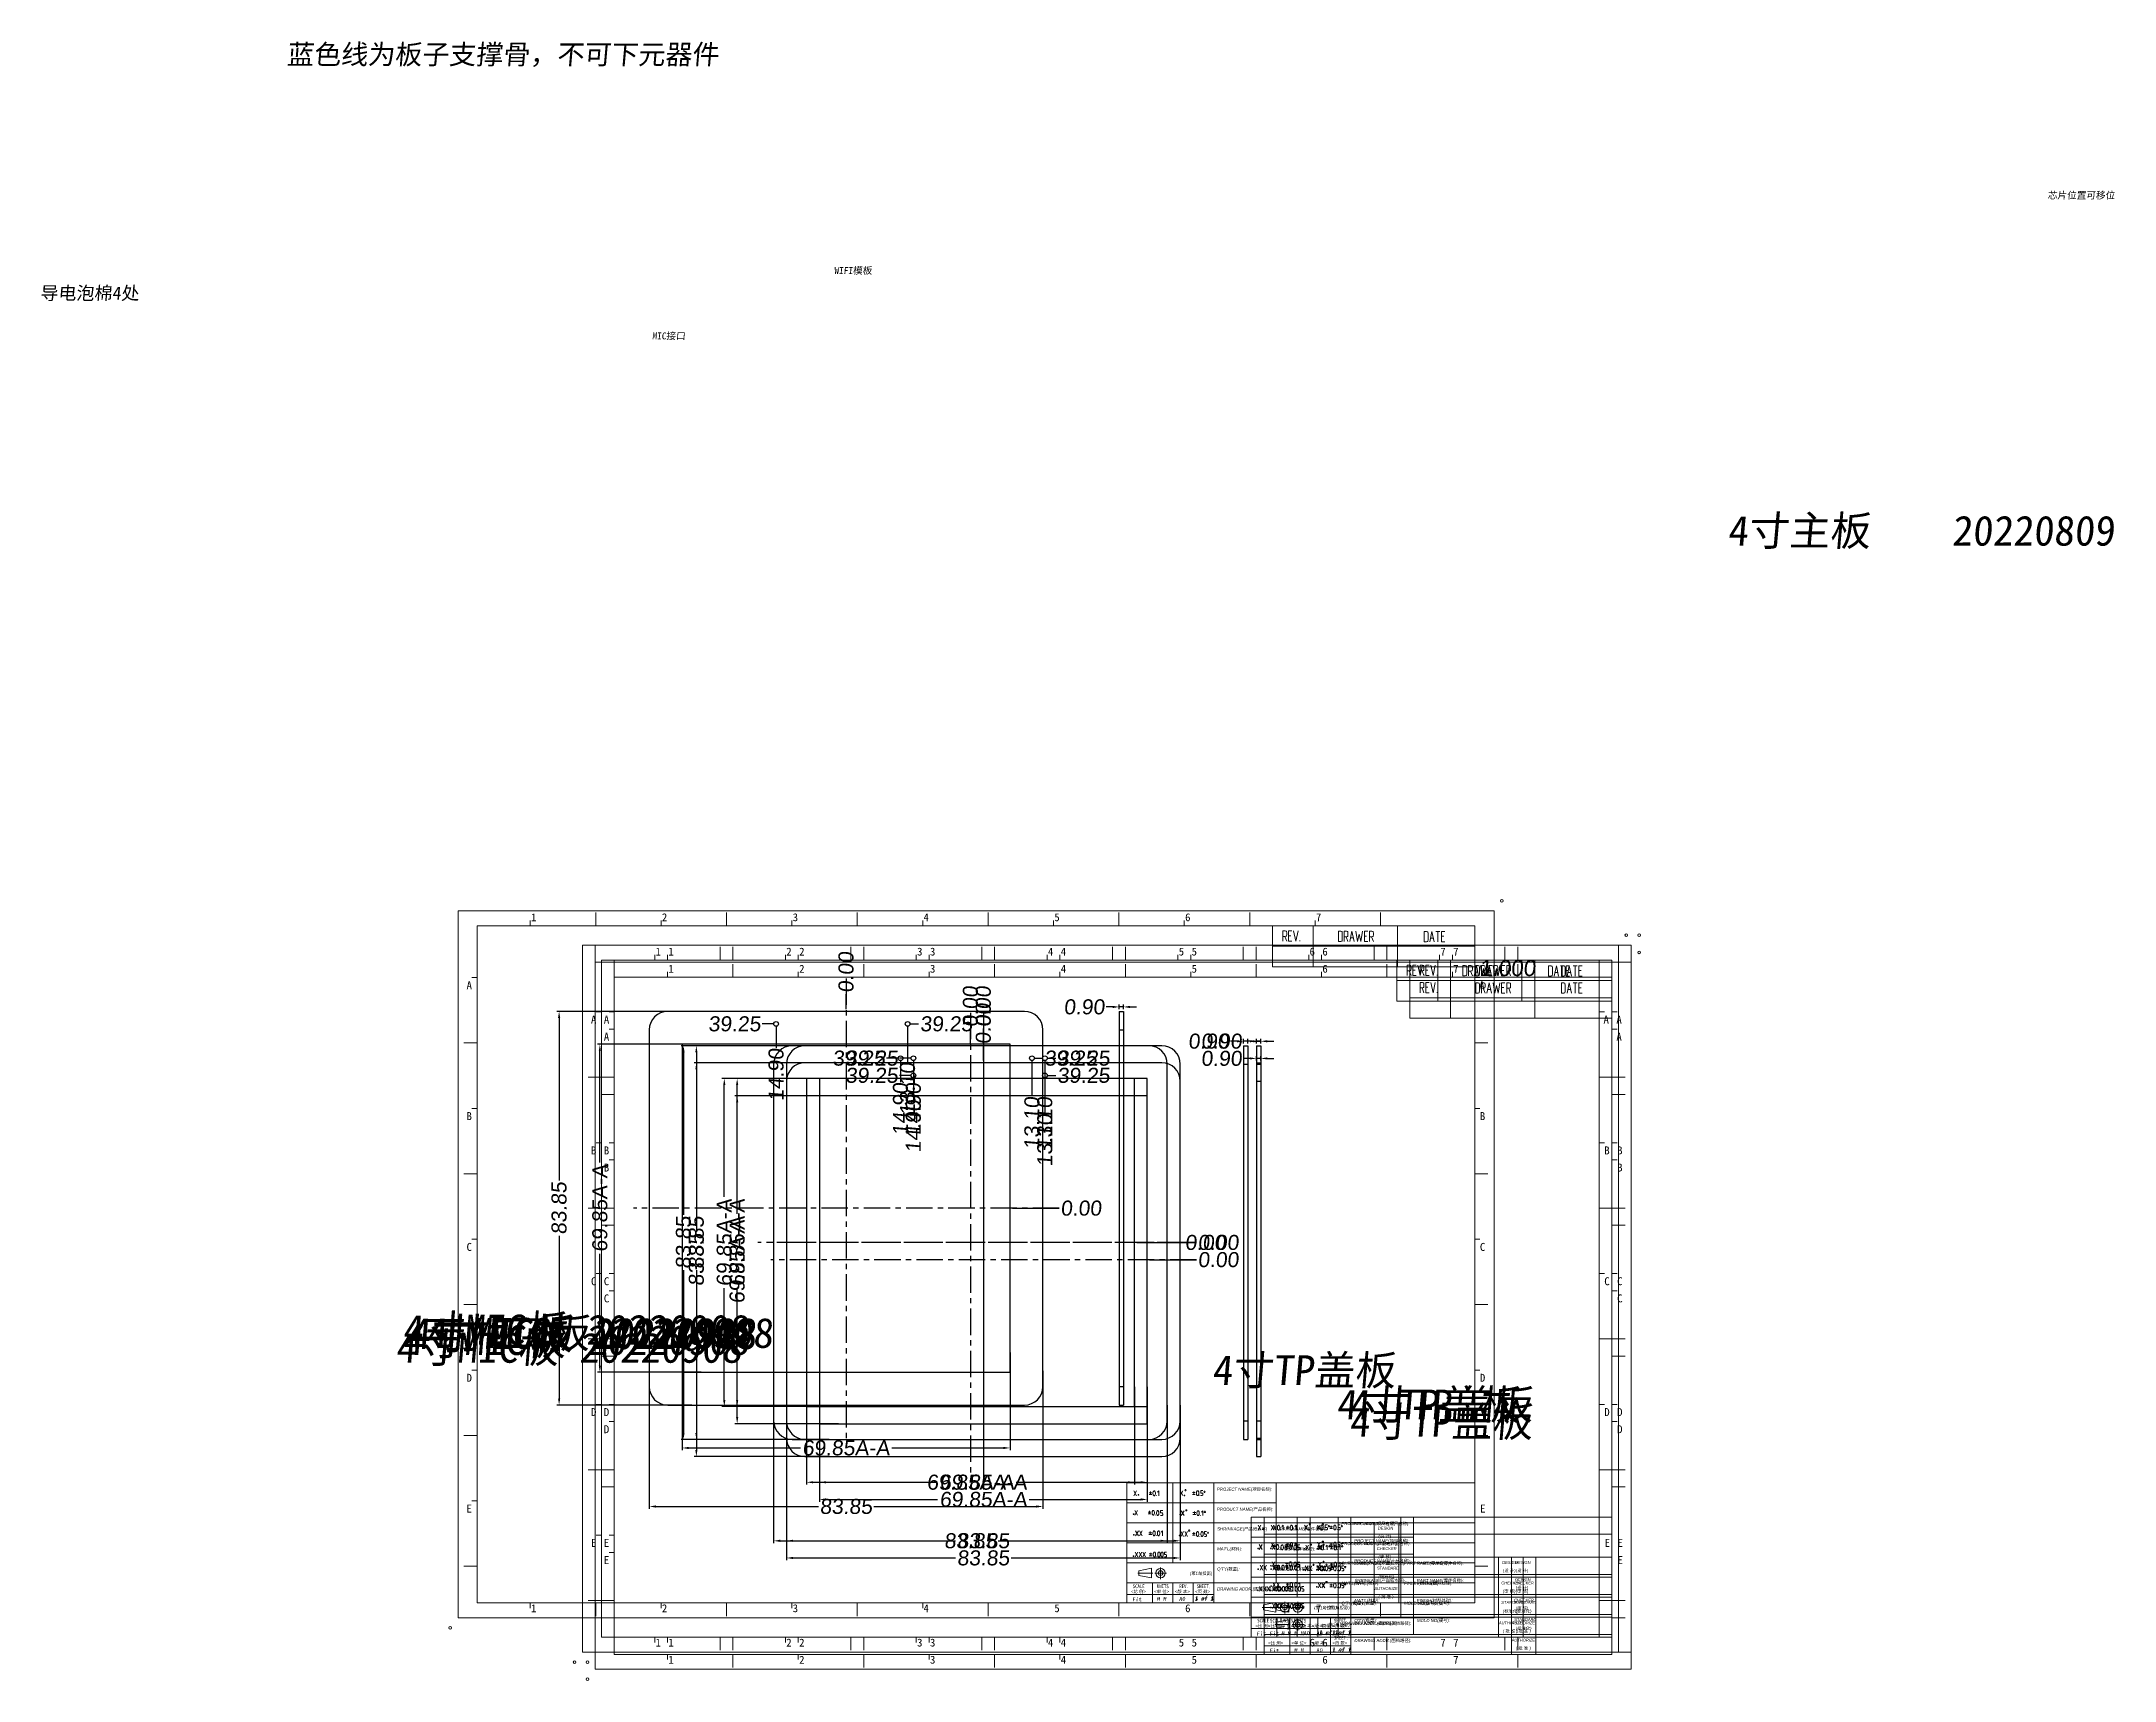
# Model space of a CAD drawing. Extents: x -144 to 4730, y -3845 to 502.
# Drawn here: x -143.7 to 297.9, y -282.3 to 66.8 of the extents above; entities that cross this region are included whole.
import ezdxf

# ---------------------------------------------------------------- set-up
doc = ezdxf.new("R2010")
doc.units = 0
doc.header["$LTSCALE"] = 15
doc.header["$MEASUREMENT"] = 0
doc.linetypes.add('CENTER', pattern=[0.6, 0.375, -0.075, 0.075, -0.075])
doc.layers.get('0').update_dxf_attribs({"linetype": 'CONTINUOUS'})
doc.layers.get('Defpoints').update_dxf_attribs({"linetype": 'CONTINUOUS'})
for name, color, linetype in [('02___PRT_ALL_AXES', 7, 'CONTINUOUS'), ('Grid', 7, 'CONTINUOUS'), ('text', 6, 'CONTINUOUS')]:
    doc.layers.add(name, color=color, linetype=linetype)
doc.layers.add('ce', color=1, linetype='CENTER', lineweight=5)
doc.layers.add('轮廊线', color=7, linetype='CONTINUOUS', lineweight=13)
doc.styles.get("Standard").update_dxf_attribs({"font": 'txt', "width": 0.8})
doc.styles.add('文字', font='宋体.ttf', dxfattribs={"oblique": 5})
doc.styles.add('标准', font='arial.ttf', dxfattribs={"oblique": 5})
doc.dimstyles.new('MSTD', dxfattribs={"dimtxt": 3.2, "dimasz": 1.4, "dimexe": 0.5, "dimexo": 0.5, "dimgap": 0.5, "dimtad": 0, "dimzin": 1, "dimdsep": 46, "dimtxsty": '标准', "dimcen": 0, "dimclrd": 5, "dimclre": 5, "dimclrt": 3, "dimadec": 1, "dimazin": 2, "dimtfac": 0.5, "dimtmove": 0, "dimatfit": 3, "dimfxl": 0, "dimlwd": -1, "dimarcsym": 0})

msp = doc.modelspace()

# ---------------------------------------------------------------- texts
at = {"style": '文字', "oblique": 5}
for s, p in [('Fit', (88.683, -265.416)), ('M M', (93.943, -265.333)), ('AO', (98.657, -265.333)), ('1 of 1', (101.957, -265.333)), ('Fit', (115.181, -272.726)), ('Fit', (117.923, -272.726)), ('M M', (120.441, -272.642)), ('M M', (123.182, -272.642)), ('AO', (125.155, -272.642)), ('AO', (127.896, -272.642)), ('1 of 1', (128.455, -272.642)), ('1 of 1', (131.197, -272.642)), ('Fit', (117.923, -276.381)), ('M M', (123.182, -276.297)), ('AO', (127.896, -276.297)), ('1 of 1', (131.197, -276.297))]:
    msp.add_text(s, height=0.8526, dxfattribs=at).set_placement(p)
at = {"color": 1, "insert": (-91.448, 66.147), "char_height": 4.2189, "attachment_point": 1, "style": '标准'}
msp.add_mtext('{\\fSimSun|b0|i0|c134|p2;蓝色线为板子支撑骨，不可下元器件}', dxfattribs=at)
at = {"attachment_point": 1, "style": '标准'}
for s, insert, char_height in [('{\\fSimSun|b0|i0|c134|p2;芯片位置可移位}', (283.674, 34.742), 1.46234), ('{\\fSimSun|b0|i0|c134|p2;芯片位置可移位}', (283.674, 34.742), 1.46234), ('{\\fSimSun|b0|i0|c134|p2;WIFI模板}', (25.184, 18.727), 1.46234), ('{\\fSimSun|b0|i0|c134|p2;导电泡棉4处}', (-143.977, 14.601), 2.8126), ('{\\fSimSun|b0|i0|c134|p2;MIC接口}', (-13.574, 4.799), 1.46234), ('{\\fSimSun|b0|i0|c134|p2;4寸主板    20220809}', (215.489, -34.219), 6.37424), ('{\\fSimSun|b0|i0|c134|p2;4寸MIC板 20220908}', (-68.243, -208.248), 6.37424), ('{\\fSimSun|b0|i0|c134|p2;4寸MIC板 20220908}', (-66.726, -204.386), 6.37424), ('{\\fSimSun|b0|i0|c134|p2;4寸MIC板 20220908}', (-66.726, -206.593), 6.37424), ('{\\fSimSun|b0|i0|c134|p2;4寸MIC板 20220908}', (-65.209, -205.076), 6.37424), ('{\\fSimSun|b0|i0|c134|p2;4寸MIC板 20220908}', (-65.209, -205.351), 6.37424), ('{\\fSimSun|b0|i0|c134|p2;4寸MIC板 20220908}', (-61.624, -205.076), 6.37424), ('{\\fSimSun|b0|i0|c134|p2;4寸TP盖板}', (105.656, -213.02), 6.37424), ('{\\fSimSun|b0|i0|c134|p2;4寸TP盖板}', (132.154, -220.33), 6.37424), ('{\\fSimSun|b0|i0|c134|p2;4寸TP盖板}', (134.895, -220.33), 6.37424), ('{\\fSimSun|b0|i0|c134|p2;4寸TP盖板}', (134.895, -223.984), 6.37424)]:
    msp.add_mtext(s, dxfattribs=dict(at, insert=insert, char_height=char_height))
at = {"layer": 'text', "style": '标准', "oblique": 5}
msp.add_text('1.000', height=3.4209, dxfattribs=at).set_placement((162.655, -132.263))
at = {"layer": '轮廊线', "color": 3, "style": '标准', "oblique": 5}
for s, height, p in [('PROJECT NAME(项目名称):', 0.65937, (106.711, -241.896)), ('PRODUCT NAME(产品名称):', 0.65937, (106.711, -246.159)), ('SHRINKAGE(产品缩水率)', 0.65937, (106.758, -250.345)), ('PART NAME(零件名称):', 0.65937, (120.088, -250.344)), ('PROJECT NAME(项目名称):', 0.65937, (133.209, -249.206)), ('PROJECT NAME(项目名称):', 0.65937, (135.951, -249.206)), ('(设 计)', 0.6594, (141.097, -251.903)), ("MAT'L(材料):", 0.6594, (106.751, -254.608)), ('FINISH(材料处理):', 0.65937, (120.088, -254.607)), ('PRODUCT NAME(产品名称):', 0.65937, (133.209, -253.469)), ('PROJECT NAME(项目名称):', 0.65937, (135.951, -252.861)), ('PRODUCT NAME(产品名称):', 0.65937, (135.951, -253.469)), ('(审 核)', 0.6594, (141.088, -256.29)), ('(第1角投影)', 0.6594, (100.926, -259.806)), ("Q'TY(数量):", 0.6594, (106.751, -258.87)), ('MOLD NO(模号):', 0.65937, (120.088, -258.87)), ('SHRINKAGE(产品缩水率)', 0.65937, (133.256, -257.655)), ('PRODUCT NAME(产品名称):', 0.65937, (135.951, -257.123)), ('SHRINKAGE(产品缩水率)', 0.65937, (135.997, -257.655)), ('(标准化)', 0.6594, (141.088, -260.553)), ('PART NAME(零件名称):', 0.65937, (146.586, -257.654)), ('PART NAME(零件名称):', 0.65937, (149.327, -257.654)), ('(设 计)', 0.6594, (167.595, -259.213)), ('(设 计)', 0.6594, (170.336, -259.213)), ('<比 例>', 0.6594, (88.389, -263.672)), ('<单 位>', 0.6594, (93.332, -263.672)), ('<版 本>', 0.6594, (97.736, -263.672)), ('<页 数>', 0.6594, (102.05, -263.672)), ('DRAWING ADDR.(图档路径):', 0.65937, (106.751, -263.132)), ("MAT'L(材料):", 0.6594, (133.249, -261.917)), ('SHRINKAGE(产品缩水率)', 0.65937, (135.997, -261.31)), ("MAT'L(材料):", 0.6594, (135.99, -261.917)), ("MAT'L(材料):", 0.6594, (135.99, -265.572)), ('( 批 准 )', 0.6594, (141.099, -264.772)), ('FINISH(材料处理):', 0.65937, (146.586, -261.917)), ('FINISH(材料处理):', 0.65937, (149.327, -261.917)), ('FINISH(材料处理):', 0.65937, (149.327, -265.572)), ('PART NAME(零件名称):', 0.65937, (149.327, -261.309)), ('(审 核)', 0.6594, (167.586, -263.6)), ('(审 核)', 0.6594, (170.327, -263.6)), ('(设 计)', 0.6594, (170.336, -262.868)), ('(第1角投影)', 0.6594, (127.424, -267.116)), ('(第1角投影)', 0.6594, (130.165, -267.116)), ("Q'TY(数量):", 0.6594, (133.249, -266.18)), ("Q'TY(数量):", 0.6594, (135.99, -266.18)), ("Q'TY(数量):", 0.6594, (135.99, -269.835)), ('MOLD NO(模号):', 0.65937, (146.586, -266.18)), ('MOLD NO(模号):', 0.65937, (149.327, -266.18)), ('MOLD NO(模号):', 0.65937, (149.327, -269.835)), ('(标准化)', 0.6594, (167.586, -267.862)), ('(审 核)', 0.6594, (170.327, -267.255)), ('(标准化)', 0.6594, (170.327, -267.862)), ('<比 例>', 0.6594, (114.887, -270.982)), ('<比 例>', 0.6594, (117.628, -270.982)), ('<单 位>', 0.6594, (119.83, -270.982)), ('<单 位>', 0.6594, (122.571, -270.982)), ('<版 本>', 0.6594, (124.235, -270.982)), ('<版 本>', 0.6594, (126.976, -270.982)), ('<页 数>', 0.6594, (128.548, -270.982)), ('(第1角投影)', 0.6594, (130.165, -270.771)), ('<页 数>', 0.6594, (131.29, -270.982)), ('DRAWING ADDR.(图档路径):', 0.65937, (133.249, -270.442)), ('DRAWING ADDR.(图档路径):', 0.65937, (135.99, -270.442)), ('DRAWING ADDR.(图档路径):', 0.65937, (135.99, -274.097)), ('( 批 准 )', 0.6594, (167.597, -272.082)), ('(标准化)', 0.6594, (170.327, -271.517)), ('( 批 准 )', 0.6594, (170.339, -272.082)), ('<比 例>', 0.6594, (117.628, -274.637)), ('<单 位>', 0.6594, (122.571, -274.637)), ('<版 本>', 0.6594, (126.976, -274.637)), ('<页 数>', 0.6594, (131.29, -274.637)), ('( 批 准 )', 0.6594, (170.339, -275.737))]:
    msp.add_text(s, height=height, dxfattribs=at).set_placement(p)
at = {"layer": '轮廊线', "color": 3, "lineweight": 9, "ltscale": 0.5, "style": '标准', "oblique": 5}
for s, p in [('DESIGN', (140.984, -250.171)), ('CHECKER', (140.782, -254.527)), ('STANDARD', (140.782, -258.657)), ('DESIGN', (167.482, -257.481)), ('DESIGN', (170.223, -257.481)), ('DESIGN', (170.223, -261.136)), ('AUTHORIZE', (140.264, -263.03)), ('CHECKER', (167.28, -261.837)), ('CHECKER', (170.021, -261.837)), ('CHECKER', (170.021, -265.492)), ('STANDARD', (167.28, -265.967)), ('STANDARD', (170.021, -265.967)), ('STANDARD', (170.021, -269.622)), ('AUTHORIZE', (166.762, -270.34)), ('AUTHORIZE', (169.503, -270.34)), ('AUTHORIZE', (169.503, -273.995))]:
    msp.add_text(s, height=0.6142, dxfattribs=at).set_placement(p)
at = {"layer": '轮廊线', "color": 3, "lineweight": 9, "ltscale": 0.5, "width": 0.8}
for s, p in [('SCALE', (88.794, -262.626)), ('SCALE', (88.794, -262.626)), ('UNITS', (93.93, -262.626)), ('UNITS', (93.93, -262.626)), ('REV.', (98.712, -262.626)), ('REV.', (98.712, -262.626)), ('SHEET.', (102.426, -262.626)), ('SHEET.', (102.426, -262.626)), ('SCALE', (115.292, -269.936)), ('SCALE', (115.292, -269.936)), ('SCALE', (118.033, -269.936)), ('SCALE', (118.033, -269.936)), ('UNITS', (120.428, -269.935)), ('UNITS', (120.428, -269.935)), ('UNITS', (123.17, -269.935)), ('UNITS', (123.17, -269.935)), ('REV.', (125.21, -269.935)), ('REV.', (125.21, -269.935)), ('REV.', (127.951, -269.935)), ('REV.', (127.951, -269.935)), ('SHEET.', (128.924, -269.935)), ('SHEET.', (128.924, -269.935)), ('SHEET.', (131.665, -269.935)), ('SHEET.', (131.665, -269.935)), ('SCALE', (118.033, -273.591)), ('SCALE', (118.033, -273.591)), ('UNITS', (123.17, -273.59)), ('UNITS', (123.17, -273.59)), ('REV.', (127.951, -273.59)), ('REV.', (127.951, -273.59)), ('SHEET.', (131.665, -273.59)), ('SHEET.', (131.665, -273.59))]:
    msp.add_text(s, height=0.7769, dxfattribs=at).set_placement(p)
at = {"layer": '轮廊线', "ltscale": 0.5, "char_height": 1.06575, "width": 18.86842, "attachment_point": 1, "style": '文字'}
for insert in [(102.095, -264.267), (128.593, -271.577), (131.334, -271.577), (131.334, -275.232)]:
    msp.add_mtext('{\\H0.8x;1 of 1}', dxfattribs=dict(at, insert=insert))

# ---------------------------------------------------------------- blocks, each defined once
blk = doc.blocks.new('A4h')
at = {"layer": '轮廊线', "color": 7, "lineweight": 13}
for p, q in [((0, 175.72), (-257.52, 175.72)), ((-257.52, 175.72), (-257.52, 0)), ((-223.31, 172.01), (-223.31, 175.26)), ((-190.8, 172.01), (-190.8, 175.26)), ((-158.28, 172.01), (-158.28, 175.26)), ((-125.77, 172.01), (-125.77, 175.26)), ((-93.25, 172.01), (-93.25, 175.26)), ((-60.74, 172.01), (-60.74, 175.26)), ((-28.22, 172.01), (-28.22, 175.26)), ((0, 0), (0, 175.72)), ((-4.81, 172.01), (-252.81, 172.01)), ((-252.81, 172.01), (-252.81, 3.71)), ((-239.57, 172.01), (-239.57, 173.31)), ((-207.06, 172.01), (-207.06, 173.31)), ((-174.54, 172.01), (-174.54, 173.31)), ((-142.03, 172.01), (-142.03, 173.31)), ((-109.51, 172.01), (-109.51, 173.31)), ((-77, 172.01), (-77, 173.31)), ((-44.48, 172.01), (-44.48, 173.31)), ((-4.81, 3.71), (-4.81, 172.01)), ((-252.81, 159.12), (-254.11, 159.12)), ((-4.81, 159.12), (-3.51, 159.12)), ((-252.81, 142.86), (-256.06, 142.86)), ((-4.81, 142.86), (-1.56, 142.86)), ((-252.81, 126.61), (-254.11, 126.61)), ((-4.81, 126.61), (-3.51, 126.61)), ((-252.81, 110.35), (-256.06, 110.35)), ((-4.81, 110.35), (-1.56, 110.35)), ((-252.81, 94.09), (-254.11, 94.09)), ((-4.81, 94.09), (-3.51, 94.09)), ((-252.81, 77.83), (-256.06, 77.83)), ((-4.81, 77.83), (-1.56, 77.83)), ((-252.81, 61.58), (-254.11, 61.58)), ((-4.81, 61.58), (-3.51, 61.58)), ((-252.81, 45.32), (-256.06, 45.32)), ((-4.81, 45.32), (-1.56, 45.32)), ((-4.81, 37.06), (-4.81, 33.16)), ((-252.81, 29.06), (-254.11, 29.06)), ((-252.81, 12.8), (-256.06, 12.8)), ((-4.81, 12.8), (-1.56, 12.8)), ((0, 0), (-257.52, 0)), ((-252.81, 3.71), (-4.81, 3.71)), ((-239.57, 3.71), (-239.57, 2.41)), ((-223.31, 3.71), (-223.31, 0.45)), ((-207.06, 3.71), (-207.06, 2.41)), ((-190.8, 3.71), (-190.8, 0.45)), ((-174.54, 3.71), (-174.54, 2.41)), ((-158.28, 3.71), (-158.28, 0.45)), ((-142.03, 3.71), (-142.03, 2.41)), ((-125.77, 3.71), (-125.77, 0.45)), ((-93.25, 3.71), (-93.25, 0.45)), ((-60.74, 3.71), (-60.74, 0.45)), ((-28.22, 3.71), (-28.22, 0.45))]:
    blk.add_line(p, q, dxfattribs=at)
for centre in [(1.95, 178.18), (-259.47, -2.47)]:
    blk.add_circle(centre, 0.325, dxfattribs=at)
at = {"layer": '轮廊线', "color": 7}
for s, height, p in [('1', 1.95, (-239.36, 173.13)), ('2', 1.95, (-206.85, 173.13)), ('3', 1.95, (-174.33, 173.13)), ('4', 1.95, (-141.82, 173.13)), ('5', 1.95, (-109.3, 173.13)), ('6', 1.95, (-76.79, 173.13)), ('7', 1.95, (-44.27, 173.13)), ('A', 1.98, (-255.41, 156.22)), ('A', 1.98, (-3.72, 156.22)), ('B', 1.98, (-255.41, 123.7)), ('B', 1.98, (-3.53, 123.7)), ('C', 1.98, (-255.41, 91.19)), ('C', 1.98, (-3.53, 91.19)), ('D', 1.98, (-255.41, 58.67)), ('D', 1.98, (-3.53, 58.67)), ('E', 1.98, (-255.41, 26.16)), ('E', 1.98, (-3.44, 26.16)), ('1', 1.95, (-239.36, 1.4)), ('2', 1.95, (-206.85, 1.4)), ('3', 1.95, (-174.33, 1.4)), ('4', 1.95, (-141.82, 1.4)), ('5', 1.95, (-109.3, 1.4)), ('6', 1.95, (-76.79, 1.4)), ('7', 1.95, (-44.27, 1.4))]:
    blk.add_text(s, height=height, dxfattribs=at).set_placement(p)
blk = doc.blocks.new('RE')
at = {"layer": 'Grid', "color": 7, "linetype": 'Continuous', "lineweight": 18}
for p, q in [((-58.48, -11.89), (-58.48, 0)), ((-46.65, -11.89), (-46.65, 0)), ((-22.3, -11.89), (-22.3, 0)), ((0, -5.95), (-58.48, -5.95)), ((-55.47, -4.51), (-55.47, -1.51)), ((-55.47, -1.51), (-54.75, -1.51)), ((-54.75, -3.11), (-55.47, -3.11)), ((-54.91, -3.11), (-54.34, -4.51)), ((-54.75, -1.51), (-54.5, -1.62)), ((-54.5, -3.01), (-54.75, -3.11)), ((-54.5, -1.62), (-54.42, -1.72)), ((-54.42, -2.9), (-54.5, -3.01)), ((-54.42, -1.72), (-54.34, -2.04)), ((-54.34, -2.58), (-54.42, -2.9)), ((-54.34, -2.04), (-54.34, -2.58)), ((-53.83, -4.51), (-53.83, -1.51)), ((-53.83, -1.51), (-52.87, -1.51)), ((-53.83, -2.9), (-53.19, -2.9)), ((-53.83, -4.51), (-52.87, -4.51)), ((-52.36, -1.51), (-51.72, -4.51)), ((-51.72, -4.51), (-51.07, -1.51)), ((-50.56, -4.51), (-50.56, -4.29)), ((-39.4, -1.59), (-39.4, -4.59)), ((-38.67, -1.59), (-39.4, -1.59)), ((-39.4, -4.59), (-38.67, -4.59)), ((-38.43, -1.7), (-38.67, -1.59)), ((-38.67, -4.59), (-38.43, -4.48)), ((-38.35, -1.8), (-38.43, -1.7)), ((-38.43, -4.48), (-38.35, -4.37)), ((-38.27, -2.12), (-38.35, -1.8)), ((-38.35, -4.37), (-38.27, -4.05)), ((-38.27, -4.05), (-38.27, -2.12)), ((-37.76, -4.59), (-37.76, -1.59)), ((-37.76, -1.59), (-37.04, -1.59)), ((-37.04, -3.19), (-37.76, -3.19)), ((-37.2, -3.19), (-36.64, -4.59)), ((-37.04, -1.59), (-36.8, -1.7)), ((-36.8, -3.09), (-37.04, -3.19)), ((-36.8, -1.7), (-36.72, -1.8)), ((-36.72, -2.98), (-36.8, -3.09)), ((-36.72, -1.8), (-36.64, -2.12)), ((-36.64, -2.66), (-36.72, -2.98)), ((-36.64, -2.12), (-36.64, -2.66)), ((-36.13, -4.59), (-35.48, -1.59)), ((-35.89, -3.52), (-35.08, -3.52)), ((-35.48, -1.59), (-34.84, -4.59)), ((-34.33, -1.59), (-33.85, -4.59)), ((-33.85, -4.59), (-33.37, -2.44)), ((-33.37, -2.44), (-32.89, -4.59)), ((-32.89, -4.59), (-32.4, -1.59)), ((-31.89, -4.59), (-31.89, -1.59)), ((-31.89, -1.59), (-30.93, -1.59)), ((-31.89, -2.98), (-31.25, -2.98)), ((-31.89, -4.59), (-30.93, -4.59)), ((-30.42, -4.59), (-30.42, -1.59)), ((-30.42, -1.59), (-29.69, -1.59)), ((-29.69, -3.19), (-30.42, -3.19)), ((-29.86, -3.19), (-29.29, -4.59)), ((-29.69, -1.59), (-29.45, -1.7)), ((-29.45, -3.09), (-29.69, -3.19)), ((-29.45, -1.7), (-29.37, -1.8)), ((-29.37, -2.98), (-29.45, -3.09)), ((-29.37, -1.8), (-29.29, -2.12)), ((-29.29, -2.66), (-29.37, -2.98)), ((-29.29, -2.12), (-29.29, -2.66)), ((-13.9, -1.66), (-14.62, -1.66)), ((-14.62, -1.66), (-14.62, -4.66)), ((-14.62, -4.66), (-13.9, -4.66)), ((-13.66, -1.77), (-13.9, -1.66)), ((-13.9, -4.66), (-13.66, -4.55)), ((-13.58, -1.88), (-13.66, -1.77)), ((-13.66, -4.55), (-13.58, -4.45)), ((-13.5, -2.2), (-13.58, -1.88)), ((-13.58, -4.45), (-13.5, -4.13)), ((-13.5, -4.13), (-13.5, -2.2)), ((-12.99, -4.66), (-12.35, -1.66)), ((-12.75, -3.59), (-11.94, -3.59)), ((-12.35, -1.66), (-11.7, -4.66)), ((-11.19, -1.66), (-10.07, -1.66)), ((-10.63, -1.66), (-10.63, -4.66)), ((-9.56, -1.66), (-8.59, -1.66)), ((-9.56, -4.66), (-9.56, -1.66)), ((-9.56, -3.06), (-8.91, -3.06)), ((-9.56, -4.66), (-8.59, -4.66)), ((0, -11.89), (-58.48, -11.89))]:
    blk.add_line(p, q, dxfattribs=at)
blk = doc.blocks.new('*D242')
at = {"color": 5}
for p, q in [((84.51, -138.84), (83.11, -138.84)), ((86.81, -138.84), (85.91, -138.84)), ((88.21, -138.84), (89.61, -138.84))]:
    blk.add_line(p, q, dxfattribs=at)
at = {"color": 5, "lineweight": -2}
for p, q in [((85.91, -139.29), (85.91, -138.34)), ((86.81, -139.29), (86.81, -138.34))]:
    blk.add_line(p, q, dxfattribs=at)
at = {"color": 5}
for points in [[(84.51, -138.61), (84.51, -139.08), (85.91, -138.84)], [(88.21, -139.08), (88.21, -138.61), (86.81, -138.84)]]:
    blk.add_solid(points, dxfattribs=at)
at = {"layer": 'Defpoints', "color": 0, "lineweight": -3}
for p in [(85.91, -138.84), (85.91, -139.79), (86.81, -139.79)]:
    blk.add_point(p, dxfattribs=at)
at = {"color": 3, "lineweight": -2, "insert": (78.46, -138.84), "char_height": 3.2, "attachment_point": 5, "style": '标准'}
blk.add_mtext('0.90', dxfattribs=at)
blk = doc.blocks.new('*D243')
at = {"color": 5, "lineweight": -2}
blk.add_line((27.73, -139.29), (27.73, -136.1), dxfattribs=at)
at = {"layer": 'Defpoints', "color": 0, "lineweight": -3}
for p in [(27.73, -136.1), (27.73, -139.79), (27.73, -181.71)]:
    blk.add_point(p, dxfattribs=at)
at = {"color": 3, "lineweight": -2, "insert": (27.73, -131.45), "char_height": 3.2, "attachment_point": 5, "rotation": 90, "style": '标准'}
blk.add_mtext('0.00', dxfattribs=at)
blk = doc.blocks.new('*D244')
at = {"color": 5, "lineweight": -2}
blk.add_line((12.83, -142.96), (12.83, -147.56), dxfattribs=at)
at = {"layer": 'Defpoints', "color": 0, "lineweight": -3}
for p in [(12.83, -142.46), (12.83, -147.56), (27.73, -181.71)]:
    blk.add_point(p, dxfattribs=at)
at = {"color": 3, "lineweight": -2, "insert": (12.83, -153.3), "char_height": 3.2, "attachment_point": 5, "rotation": 90, "style": '标准'}
blk.add_mtext('14.90', dxfattribs=at)
blk = doc.blocks.new('*D245')
at = {"color": 5, "lineweight": -2}
blk.add_line((40.83, -142.96), (40.83, -150.53), dxfattribs=at)
at = {"layer": 'Defpoints', "color": 0, "lineweight": -3}
for p in [(40.83, -142.46), (40.83, -150.53), (27.73, -181.71)]:
    blk.add_point(p, dxfattribs=at)
at = {"color": 3, "lineweight": -2, "insert": (40.83, -156.28), "char_height": 3.2, "attachment_point": 5, "rotation": 90, "style": '标准'}
blk.add_mtext('13.10', dxfattribs=at)
blk = doc.blocks.new('*D246')
at = {"color": 5, "lineweight": -2}
blk.add_line((41.33, -142.46), (43.17, -142.46), dxfattribs=at)
at = {"layer": 'Defpoints', "color": 0, "lineweight": -3}
for p in [(40.83, -142.46), (43.17, -142.46), (27.73, -181.71)]:
    blk.add_point(p, dxfattribs=at)
at = {"color": 3, "lineweight": -2, "insert": (49.08, -142.46), "char_height": 3.2, "attachment_point": 5, "style": '标准'}
blk.add_mtext('39.25', dxfattribs=at)
blk = doc.blocks.new('*D247')
at = {"color": 5, "lineweight": -2}
blk.add_line((12.33, -142.46), (9.87, -142.46), dxfattribs=at)
at = {"layer": 'Defpoints', "color": 0, "lineweight": -3}
for p in [(9.87, -142.46), (12.83, -142.46), (27.73, -181.71)]:
    blk.add_point(p, dxfattribs=at)
at = {"color": 3, "lineweight": -2, "insert": (3.96, -142.46), "char_height": 3.2, "attachment_point": 5, "style": '标准'}
blk.add_mtext('39.25', dxfattribs=at)
blk = doc.blocks.new('*D248')
at = {"color": 5, "lineweight": -2}
for p, q in [((-14.19, -216.33), (-14.19, -245.74)), ((69.66, -216.33), (69.66, -245.74))]:
    blk.add_line(p, q, dxfattribs=at)
at = {"color": 5}
for p, q in [((-12.79, -245.24), (21.82, -245.24)), ((33.64, -245.24), (68.26, -245.24))]:
    blk.add_line(p, q, dxfattribs=at)
for points in [[(-12.79, -245.47), (-12.79, -245), (-14.19, -245.24)], [(68.26, -245), (68.26, -245.47), (69.66, -245.24)]]:
    blk.add_solid(points, dxfattribs=at)
at = {"layer": 'Defpoints', "color": 0, "lineweight": -3}
for p in [(-14.19, -215.83), (69.66, -215.83), (69.66, -245.24)]:
    blk.add_point(p, dxfattribs=at)
at = {"color": 3, "lineweight": -2, "insert": (27.73, -245.24), "char_height": 3.2, "attachment_point": 5, "style": '标准'}
blk.add_mtext('83.85', dxfattribs=at)
blk = doc.blocks.new('*D249')
at = {"color": 5, "lineweight": -2}
for p, q in [((-7.19, -214.77), (-7.19, -233.27)), ((62.66, -212.43), (62.66, -233.27))]:
    blk.add_line(p, q, dxfattribs=at)
at = {"color": 5}
for p, q in [((-5.79, -232.77), (17.99, -232.77)), ((37.47, -232.77), (61.26, -232.77))]:
    blk.add_line(p, q, dxfattribs=at)
for points in [[(-5.79, -233), (-5.79, -232.54), (-7.19, -232.77)], [(61.26, -232.54), (61.26, -233), (62.66, -232.77)]]:
    blk.add_solid(points, dxfattribs=at)
at = {"layer": 'Defpoints', "color": 0, "lineweight": -3}
for p in [(62.66, -211.93), (-7.19, -214.27), (62.66, -232.77)]:
    blk.add_point(p, dxfattribs=at)
at = {"color": 3, "lineweight": -2, "insert": (27.73, -232.77), "char_height": 3.2, "attachment_point": 5, "style": '标准'}
blk.add_mtext('69.85A-A', dxfattribs=at)
blk = doc.blocks.new('*D250')
at = {"color": 5, "lineweight": -2}
for p, q in [((-3.15, -146.79), (-25.21, -146.79)), ((-3.15, -216.64), (-25.21, -216.64))]:
    blk.add_line(p, q, dxfattribs=at)
at = {"color": 5}
for p, q in [((-24.71, -171.97), (-24.71, -148.19)), ((-24.71, -215.24), (-24.71, -191.45))]:
    blk.add_line(p, q, dxfattribs=at)
for points in [[(-24.95, -148.19), (-24.48, -148.19), (-24.71, -146.79)], [(-24.48, -215.24), (-24.95, -215.24), (-24.71, -216.64)]]:
    blk.add_solid(points, dxfattribs=at)
at = {"layer": 'Defpoints', "color": 0, "lineweight": -3}
for p in [(-24.71, -146.79), (-2.65, -146.79), (-2.65, -216.64)]:
    blk.add_point(p, dxfattribs=at)
at = {"color": 3, "lineweight": -2, "insert": (-24.71, -181.71), "char_height": 3.2, "attachment_point": 5, "rotation": 90, "style": '标准'}
blk.add_mtext('69.85A-A', dxfattribs=at)
blk = doc.blocks.new('*D251')
at = {"color": 5, "lineweight": -2}
for p, q in [((-5.1, -139.79), (-33.9, -139.79)), ((-5.1, -223.64), (-33.9, -223.64))]:
    blk.add_line(p, q, dxfattribs=at)
at = {"color": 5}
for p, q in [((-33.4, -141.19), (-33.4, -175.8)), ((-33.4, -187.62), (-33.4, -222.24))]:
    blk.add_line(p, q, dxfattribs=at)
for points in [[(-33.63, -141.19), (-33.16, -141.19), (-33.4, -139.79)], [(-33.16, -222.24), (-33.63, -222.24), (-33.4, -223.64)]]:
    blk.add_solid(points, dxfattribs=at)
at = {"layer": 'Defpoints', "color": 0, "lineweight": -3}
for p in [(-4.6, -139.79), (-33.4, -223.64), (-4.6, -223.64)]:
    blk.add_point(p, dxfattribs=at)
at = {"color": 3, "lineweight": -2, "insert": (-33.4, -181.71), "char_height": 3.2, "attachment_point": 5, "rotation": 90, "style": '标准'}
blk.add_mtext('83.85', dxfattribs=at)
blk = doc.blocks.new('*D252')
at = {"color": 5, "lineweight": -2}
blk.add_line((63.16, -181.71), (73.13, -181.71), dxfattribs=at)
at = {"layer": 'Defpoints', "color": 0, "lineweight": -3}
for p in [(27.73, -181.71), (62.66, -181.71), (73.13, -181.71)]:
    blk.add_point(p, dxfattribs=at)
at = {"color": 3, "lineweight": -2, "insert": (77.78, -181.71), "char_height": 3.2, "attachment_point": 5, "style": '标准'}
blk.add_mtext('0.00', dxfattribs=at)
blk = doc.blocks.new('*D265')
at = {"color": 5}
for p, q in [((113.75, -149.81), (112.35, -149.81)), ((116.05, -149.81), (115.15, -149.81)), ((117.45, -149.81), (118.85, -149.81))]:
    blk.add_line(p, q, dxfattribs=at)
at = {"color": 5, "lineweight": -2}
for p, q in [((115.15, -150.25), (115.15, -149.31)), ((116.05, -150.25), (116.05, -149.31))]:
    blk.add_line(p, q, dxfattribs=at)
at = {"color": 5}
for points in [[(113.75, -149.58), (113.75, -150.04), (115.15, -149.81)], [(117.45, -150.04), (117.45, -149.58), (116.05, -149.81)]]:
    blk.add_solid(points, dxfattribs=at)
at = {"layer": 'Defpoints', "color": 0, "lineweight": -3}
for p in [(115.15, -149.81), (115.15, -150.75), (116.05, -150.75)]:
    blk.add_point(p, dxfattribs=at)
at = {"color": 3, "lineweight": -2, "insert": (107.7, -149.81), "char_height": 3.2, "attachment_point": 5, "style": '标准'}
blk.add_mtext('0.90', dxfattribs=at)
blk = doc.blocks.new('*D266')
at = {"color": 5, "lineweight": -2}
blk.add_line((56.97, -150.25), (56.97, -147.07), dxfattribs=at)
at = {"layer": 'Defpoints', "color": 0, "lineweight": -3}
for p in [(56.97, -147.07), (56.97, -150.75), (56.97, -192.68)]:
    blk.add_point(p, dxfattribs=at)
at = {"color": 3, "lineweight": -2, "insert": (56.97, -142.42), "char_height": 3.2, "attachment_point": 5, "rotation": 90, "style": '标准'}
blk.add_mtext('0.00', dxfattribs=at)
blk = doc.blocks.new('*D267')
at = {"color": 5, "lineweight": -2}
blk.add_line((42.07, -153.93), (42.07, -158.53), dxfattribs=at)
at = {"layer": 'Defpoints', "color": 0, "lineweight": -3}
for p in [(42.07, -153.43), (42.07, -158.53), (56.97, -192.68)]:
    blk.add_point(p, dxfattribs=at)
at = {"color": 3, "lineweight": -2, "insert": (42.07, -164.27), "char_height": 3.2, "attachment_point": 5, "rotation": 90, "style": '标准'}
blk.add_mtext('14.90', dxfattribs=at)
blk = doc.blocks.new('*D268')
at = {"color": 5, "lineweight": -2}
blk.add_line((70.07, -153.93), (70.07, -161.5), dxfattribs=at)
at = {"layer": 'Defpoints', "color": 0, "lineweight": -3}
for p in [(70.07, -153.43), (70.07, -161.5), (56.97, -192.68)]:
    blk.add_point(p, dxfattribs=at)
at = {"color": 3, "lineweight": -2, "insert": (70.07, -167.24), "char_height": 3.2, "attachment_point": 5, "rotation": 90, "style": '标准'}
blk.add_mtext('13.10', dxfattribs=at)
blk = doc.blocks.new('*D269')
at = {"color": 5, "lineweight": -2}
blk.add_line((70.57, -153.43), (72.41, -153.43), dxfattribs=at)
at = {"layer": 'Defpoints', "color": 0, "lineweight": -3}
for p in [(70.07, -153.43), (72.41, -153.43), (56.97, -192.68)]:
    blk.add_point(p, dxfattribs=at)
at = {"color": 3, "lineweight": -2, "insert": (78.32, -153.43), "char_height": 3.2, "attachment_point": 5, "style": '标准'}
blk.add_mtext('39.25', dxfattribs=at)
blk = doc.blocks.new('*D270')
at = {"color": 5, "lineweight": -2}
blk.add_line((41.57, -153.43), (39.11, -153.43), dxfattribs=at)
at = {"layer": 'Defpoints', "color": 0, "lineweight": -3}
for p in [(39.11, -153.43), (42.07, -153.43), (56.97, -192.68)]:
    blk.add_point(p, dxfattribs=at)
at = {"color": 3, "lineweight": -2, "insert": (33.2, -153.43), "char_height": 3.2, "attachment_point": 5, "style": '标准'}
blk.add_mtext('39.25', dxfattribs=at)
blk = doc.blocks.new('*D271')
at = {"color": 5, "lineweight": -2}
for p, q in [((15.04, -227.29), (15.04, -256.7)), ((98.89, -227.29), (98.89, -256.7))]:
    blk.add_line(p, q, dxfattribs=at)
at = {"color": 5}
for p, q in [((16.44, -256.2), (51.06, -256.2)), ((62.88, -256.2), (97.49, -256.2))]:
    blk.add_line(p, q, dxfattribs=at)
for points in [[(16.44, -256.43), (16.44, -255.97), (15.04, -256.2)], [(97.49, -255.97), (97.49, -256.43), (98.89, -256.2)]]:
    blk.add_solid(points, dxfattribs=at)
at = {"layer": 'Defpoints', "color": 0, "lineweight": -3}
for p in [(15.04, -226.79), (98.89, -226.79), (98.89, -256.2)]:
    blk.add_point(p, dxfattribs=at)
at = {"color": 3, "lineweight": -2, "insert": (56.97, -256.2), "char_height": 3.2, "attachment_point": 5, "style": '标准'}
blk.add_mtext('83.85', dxfattribs=at)
blk = doc.blocks.new('*D272')
at = {"color": 5, "lineweight": -2}
for p, q in [((91.89, -223.4), (91.89, -244.24)), ((22.04, -225.73), (22.04, -244.24))]:
    blk.add_line(p, q, dxfattribs=at)
at = {"color": 5}
for p, q in [((23.44, -243.74), (47.23, -243.74)), ((66.71, -243.74), (90.49, -243.74))]:
    blk.add_line(p, q, dxfattribs=at)
for points in [[(23.44, -243.97), (23.44, -243.5), (22.04, -243.74)], [(90.49, -243.5), (90.49, -243.97), (91.89, -243.74)]]:
    blk.add_solid(points, dxfattribs=at)
at = {"layer": 'Defpoints', "color": 0, "lineweight": -3}
for p in [(91.89, -222.9), (22.04, -225.23), (91.89, -243.74)]:
    blk.add_point(p, dxfattribs=at)
at = {"color": 3, "lineweight": -2, "insert": (56.97, -243.74), "char_height": 3.2, "attachment_point": 5, "style": '标准'}
blk.add_mtext('69.85A-A', dxfattribs=at)
blk = doc.blocks.new('*D273')
at = {"color": 5, "lineweight": -2}
for p, q in [((26.09, -157.75), (4.03, -157.75)), ((26.09, -227.6), (4.03, -227.6))]:
    blk.add_line(p, q, dxfattribs=at)
at = {"color": 5}
for p, q in [((4.53, -182.94), (4.53, -159.15)), ((4.53, -226.2), (4.53, -202.41))]:
    blk.add_line(p, q, dxfattribs=at)
for points in [[(4.29, -159.15), (4.76, -159.15), (4.53, -157.75)], [(4.76, -226.2), (4.29, -226.2), (4.53, -227.6)]]:
    blk.add_solid(points, dxfattribs=at)
at = {"layer": 'Defpoints', "color": 0, "lineweight": -3}
for p in [(4.53, -157.75), (26.59, -157.75), (26.59, -227.6)]:
    blk.add_point(p, dxfattribs=at)
at = {"color": 3, "lineweight": -2, "insert": (4.53, -192.68), "char_height": 3.2, "attachment_point": 5, "rotation": 90, "style": '标准'}
blk.add_mtext('69.85A-A', dxfattribs=at)
blk = doc.blocks.new('*D274')
at = {"color": 5, "lineweight": -2}
for p, q in [((24.14, -150.75), (-4.66, -150.75)), ((24.14, -234.6), (-4.66, -234.6))]:
    blk.add_line(p, q, dxfattribs=at)
at = {"color": 5}
for p, q in [((-4.16, -152.15), (-4.16, -186.76)), ((-4.16, -198.59), (-4.16, -233.2))]:
    blk.add_line(p, q, dxfattribs=at)
for points in [[(-4.39, -152.15), (-3.93, -152.15), (-4.16, -150.75)], [(-3.93, -233.2), (-4.39, -233.2), (-4.16, -234.6)]]:
    blk.add_solid(points, dxfattribs=at)
at = {"layer": 'Defpoints', "color": 0, "lineweight": -3}
for p in [(24.64, -150.75), (-4.16, -234.6), (24.64, -234.6)]:
    blk.add_point(p, dxfattribs=at)
at = {"color": 3, "lineweight": -2, "insert": (-4.16, -192.68), "char_height": 3.2, "attachment_point": 5, "rotation": 90, "style": '标准'}
blk.add_mtext('83.85', dxfattribs=at)
blk = doc.blocks.new('*D275')
at = {"color": 5, "lineweight": -2}
blk.add_line((92.39, -192.68), (102.37, -192.68), dxfattribs=at)
at = {"layer": 'Defpoints', "color": 0, "lineweight": -3}
for p in [(56.97, -192.68), (91.89, -192.68), (102.37, -192.68)]:
    blk.add_point(p, dxfattribs=at)
at = {"color": 3, "lineweight": -2, "insert": (107.02, -192.68), "char_height": 3.2, "attachment_point": 5, "style": '标准'}
blk.add_mtext('0.00', dxfattribs=at)
blk = doc.blocks.new('*D288')
at = {"color": 5, "lineweight": -2}
for p, q in [((115.15, -146.6), (115.15, -145.65)), ((116.05, -146.6), (116.05, -145.65))]:
    blk.add_line(p, q, dxfattribs=at)
at = {"color": 5}
for p, q in [((113.75, -146.15), (112.35, -146.15)), ((116.05, -146.15), (115.15, -146.15)), ((117.45, -146.15), (118.85, -146.15))]:
    blk.add_line(p, q, dxfattribs=at)
for points in [[(113.75, -145.92), (113.75, -146.39), (115.15, -146.15)], [(117.45, -146.39), (117.45, -145.92), (116.05, -146.15)]]:
    blk.add_solid(points, dxfattribs=at)
at = {"layer": 'Defpoints', "color": 0, "lineweight": -3}
for p in [(115.15, -146.15), (115.15, -147.1), (116.05, -147.1)]:
    blk.add_point(p, dxfattribs=at)
at = {"color": 3, "lineweight": -2, "insert": (107.7, -146.15), "char_height": 3.2, "attachment_point": 5, "style": '标准'}
blk.add_mtext('0.90', dxfattribs=at)
blk = doc.blocks.new('*D289')
at = {"color": 5, "lineweight": -2}
blk.add_line((56.97, -146.6), (56.97, -143.41), dxfattribs=at)
at = {"layer": 'Defpoints', "color": 0, "lineweight": -3}
for p in [(56.97, -143.41), (56.97, -147.1), (56.97, -189.02)]:
    blk.add_point(p, dxfattribs=at)
at = {"color": 3, "lineweight": -2, "insert": (56.97, -138.76), "char_height": 3.2, "attachment_point": 5, "rotation": 90, "style": '标准'}
blk.add_mtext('0.00', dxfattribs=at)
blk = doc.blocks.new('*D290')
at = {"color": 5, "lineweight": -2}
blk.add_line((42.07, -150.27), (42.07, -154.87), dxfattribs=at)
at = {"layer": 'Defpoints', "color": 0, "lineweight": -3}
for p in [(42.07, -149.77), (42.07, -154.87), (56.97, -189.02)]:
    blk.add_point(p, dxfattribs=at)
at = {"color": 3, "lineweight": -2, "insert": (42.07, -160.61), "char_height": 3.2, "attachment_point": 5, "rotation": 90, "style": '标准'}
blk.add_mtext('14.90', dxfattribs=at)
blk = doc.blocks.new('*D291')
at = {"color": 5, "lineweight": -2}
blk.add_line((70.07, -150.27), (70.07, -157.84), dxfattribs=at)
at = {"layer": 'Defpoints', "color": 0, "lineweight": -3}
for p in [(70.07, -149.77), (70.07, -157.84), (56.97, -189.02)]:
    blk.add_point(p, dxfattribs=at)
at = {"color": 3, "lineweight": -2, "insert": (70.07, -163.59), "char_height": 3.2, "attachment_point": 5, "rotation": 90, "style": '标准'}
blk.add_mtext('13.10', dxfattribs=at)
blk = doc.blocks.new('*D292')
at = {"color": 5, "lineweight": -2}
blk.add_line((70.57, -149.77), (72.41, -149.77), dxfattribs=at)
at = {"layer": 'Defpoints', "color": 0, "lineweight": -3}
for p in [(70.07, -149.77), (72.41, -149.77), (56.97, -189.02)]:
    blk.add_point(p, dxfattribs=at)
at = {"color": 3, "lineweight": -2, "insert": (78.32, -149.77), "char_height": 3.2, "attachment_point": 5, "style": '标准'}
blk.add_mtext('39.25', dxfattribs=at)
blk = doc.blocks.new('*D293')
at = {"color": 5, "lineweight": -2}
blk.add_line((41.57, -149.77), (39.11, -149.77), dxfattribs=at)
at = {"layer": 'Defpoints', "color": 0, "lineweight": -3}
for p in [(39.11, -149.77), (42.07, -149.77), (56.97, -189.02)]:
    blk.add_point(p, dxfattribs=at)
at = {"color": 3, "lineweight": -2, "insert": (33.2, -149.77), "char_height": 3.2, "attachment_point": 5, "style": '标准'}
blk.add_mtext('39.25', dxfattribs=at)
blk = doc.blocks.new('*D294')
at = {"color": 5, "lineweight": -2}
for p, q in [((15.04, -223.64), (15.04, -253.05)), ((98.89, -223.64), (98.89, -253.05))]:
    blk.add_line(p, q, dxfattribs=at)
at = {"color": 5}
for p, q in [((16.44, -252.55), (51.06, -252.55)), ((62.88, -252.55), (97.49, -252.55))]:
    blk.add_line(p, q, dxfattribs=at)
for points in [[(16.44, -252.78), (16.44, -252.31), (15.04, -252.55)], [(97.49, -252.31), (97.49, -252.78), (98.89, -252.55)]]:
    blk.add_solid(points, dxfattribs=at)
at = {"layer": 'Defpoints', "color": 0, "lineweight": -3}
for p in [(15.04, -223.14), (98.89, -223.14), (98.89, -252.55)]:
    blk.add_point(p, dxfattribs=at)
at = {"color": 3, "lineweight": -2, "insert": (56.97, -252.55), "char_height": 3.2, "attachment_point": 5, "style": '标准'}
blk.add_mtext('83.85', dxfattribs=at)
blk = doc.blocks.new('*D295')
at = {"color": 5, "lineweight": -2}
for p, q in [((91.89, -219.74), (91.89, -240.58)), ((22.04, -222.08), (22.04, -240.58))]:
    blk.add_line(p, q, dxfattribs=at)
at = {"color": 5}
for p, q in [((23.44, -240.08), (47.23, -240.08)), ((66.71, -240.08), (90.49, -240.08))]:
    blk.add_line(p, q, dxfattribs=at)
for points in [[(23.44, -240.31), (23.44, -239.85), (22.04, -240.08)], [(90.49, -239.85), (90.49, -240.31), (91.89, -240.08)]]:
    blk.add_solid(points, dxfattribs=at)
at = {"layer": 'Defpoints', "color": 0, "lineweight": -3}
for p in [(91.89, -219.24), (22.04, -221.58), (91.89, -240.08)]:
    blk.add_point(p, dxfattribs=at)
at = {"color": 3, "lineweight": -2, "insert": (56.97, -240.08), "char_height": 3.2, "attachment_point": 5, "style": '标准'}
blk.add_mtext('69.85A-A', dxfattribs=at)
blk = doc.blocks.new('*D296')
at = {"color": 5, "lineweight": -2}
for p, q in [((26.09, -154.1), (4.03, -154.1)), ((26.09, -223.95), (4.03, -223.95))]:
    blk.add_line(p, q, dxfattribs=at)
at = {"color": 5}
for p, q in [((4.53, -179.28), (4.53, -155.5)), ((4.53, -222.55), (4.53, -198.76))]:
    blk.add_line(p, q, dxfattribs=at)
for points in [[(4.29, -155.5), (4.76, -155.5), (4.53, -154.1)], [(4.76, -222.55), (4.29, -222.55), (4.53, -223.95)]]:
    blk.add_solid(points, dxfattribs=at)
at = {"layer": 'Defpoints', "color": 0, "lineweight": -3}
for p in [(4.53, -154.1), (26.59, -154.1), (26.59, -223.95)]:
    blk.add_point(p, dxfattribs=at)
at = {"color": 3, "lineweight": -2, "insert": (4.53, -189.02), "char_height": 3.2, "attachment_point": 5, "rotation": 90, "style": '标准'}
blk.add_mtext('69.85A-A', dxfattribs=at)
blk = doc.blocks.new('*D297')
at = {"color": 5, "lineweight": -2}
for p, q in [((24.14, -147.1), (-4.66, -147.1)), ((24.14, -230.95), (-4.66, -230.95))]:
    blk.add_line(p, q, dxfattribs=at)
at = {"color": 5}
for p, q in [((-4.16, -148.5), (-4.16, -183.11)), ((-4.16, -194.93), (-4.16, -229.55))]:
    blk.add_line(p, q, dxfattribs=at)
for points in [[(-4.39, -148.5), (-3.93, -148.5), (-4.16, -147.1)], [(-3.93, -229.55), (-4.39, -229.55), (-4.16, -230.95)]]:
    blk.add_solid(points, dxfattribs=at)
at = {"layer": 'Defpoints', "color": 0, "lineweight": -3}
for p in [(24.64, -147.1), (-4.16, -230.95), (24.64, -230.95)]:
    blk.add_point(p, dxfattribs=at)
at = {"color": 3, "lineweight": -2, "insert": (-4.16, -189.02), "char_height": 3.2, "attachment_point": 5, "rotation": 90, "style": '标准'}
blk.add_mtext('83.85', dxfattribs=at)
blk = doc.blocks.new('*D298')
at = {"color": 5, "lineweight": -2}
blk.add_line((92.39, -189.02), (102.37, -189.02), dxfattribs=at)
at = {"layer": 'Defpoints', "color": 0, "lineweight": -3}
for p in [(56.97, -189.02), (91.89, -189.02), (102.37, -189.02)]:
    blk.add_point(p, dxfattribs=at)
at = {"color": 3, "lineweight": -2, "insert": (107.02, -189.02), "char_height": 3.2, "attachment_point": 5, "style": '标准'}
blk.add_mtext('0.00', dxfattribs=at)
blk = doc.blocks.new('*D311')
at = {"color": 5, "lineweight": -2}
for p, q in [((112.41, -146.6), (112.41, -145.65)), ((113.31, -146.6), (113.31, -145.65))]:
    blk.add_line(p, q, dxfattribs=at)
at = {"color": 5}
for p, q in [((111.01, -146.15), (109.61, -146.15)), ((113.31, -146.15), (112.41, -146.15)), ((114.71, -146.15), (116.11, -146.15))]:
    blk.add_line(p, q, dxfattribs=at)
for points in [[(111.01, -145.92), (111.01, -146.39), (112.41, -146.15)], [(114.71, -146.39), (114.71, -145.92), (113.31, -146.15)]]:
    blk.add_solid(points, dxfattribs=at)
at = {"layer": 'Defpoints', "color": 0, "lineweight": -3}
for p in [(112.41, -146.15), (112.41, -147.1), (113.31, -147.1)]:
    blk.add_point(p, dxfattribs=at)
at = {"color": 3, "lineweight": -2, "insert": (104.96, -146.15), "char_height": 3.2, "attachment_point": 5, "style": '标准'}
blk.add_mtext('0.90', dxfattribs=at)
blk = doc.blocks.new('*D312')
at = {"color": 5, "lineweight": -2}
blk.add_line((54.23, -146.6), (54.23, -143.41), dxfattribs=at)
at = {"layer": 'Defpoints', "color": 0, "lineweight": -3}
for p in [(54.23, -143.41), (54.23, -147.1), (54.23, -189.02)]:
    blk.add_point(p, dxfattribs=at)
at = {"color": 3, "lineweight": -2, "insert": (54.23, -138.76), "char_height": 3.2, "attachment_point": 5, "rotation": 90, "style": '标准'}
blk.add_mtext('0.00', dxfattribs=at)
blk = doc.blocks.new('*D313')
at = {"color": 5, "lineweight": -2}
blk.add_line((39.33, -150.27), (39.33, -154.87), dxfattribs=at)
at = {"layer": 'Defpoints', "color": 0, "lineweight": -3}
for p in [(39.33, -149.77), (39.33, -154.87), (54.23, -189.02)]:
    blk.add_point(p, dxfattribs=at)
at = {"color": 3, "lineweight": -2, "insert": (39.33, -160.61), "char_height": 3.2, "attachment_point": 5, "rotation": 90, "style": '标准'}
blk.add_mtext('14.90', dxfattribs=at)
blk = doc.blocks.new('*D314')
at = {"color": 5, "lineweight": -2}
blk.add_line((67.33, -150.27), (67.33, -157.84), dxfattribs=at)
at = {"layer": 'Defpoints', "color": 0, "lineweight": -3}
for p in [(67.33, -149.77), (67.33, -157.84), (54.23, -189.02)]:
    blk.add_point(p, dxfattribs=at)
at = {"color": 3, "lineweight": -2, "insert": (67.33, -163.59), "char_height": 3.2, "attachment_point": 5, "rotation": 90, "style": '标准'}
blk.add_mtext('13.10', dxfattribs=at)
blk = doc.blocks.new('*D315')
at = {"color": 5, "lineweight": -2}
blk.add_line((67.83, -149.77), (69.67, -149.77), dxfattribs=at)
at = {"layer": 'Defpoints', "color": 0, "lineweight": -3}
for p in [(67.33, -149.77), (69.67, -149.77), (54.23, -189.02)]:
    blk.add_point(p, dxfattribs=at)
at = {"color": 3, "lineweight": -2, "insert": (75.58, -149.77), "char_height": 3.2, "attachment_point": 5, "style": '标准'}
blk.add_mtext('39.25', dxfattribs=at)
blk = doc.blocks.new('*D316')
at = {"color": 5, "lineweight": -2}
blk.add_line((38.83, -149.77), (36.37, -149.77), dxfattribs=at)
at = {"layer": 'Defpoints', "color": 0, "lineweight": -3}
for p in [(36.37, -149.77), (39.33, -149.77), (54.23, -189.02)]:
    blk.add_point(p, dxfattribs=at)
at = {"color": 3, "lineweight": -2, "insert": (30.46, -149.77), "char_height": 3.2, "attachment_point": 5, "style": '标准'}
blk.add_mtext('39.25', dxfattribs=at)
blk = doc.blocks.new('*D317')
at = {"color": 5, "lineweight": -2}
for p, q in [((12.3, -223.64), (12.3, -253.05)), ((96.15, -223.64), (96.15, -253.05))]:
    blk.add_line(p, q, dxfattribs=at)
at = {"color": 5}
for p, q in [((13.7, -252.55), (48.31, -252.55)), ((60.14, -252.55), (94.75, -252.55))]:
    blk.add_line(p, q, dxfattribs=at)
for points in [[(13.7, -252.78), (13.7, -252.31), (12.3, -252.55)], [(94.75, -252.31), (94.75, -252.78), (96.15, -252.55)]]:
    blk.add_solid(points, dxfattribs=at)
at = {"layer": 'Defpoints', "color": 0, "lineweight": -3}
for p in [(12.3, -223.14), (96.15, -223.14), (96.15, -252.55)]:
    blk.add_point(p, dxfattribs=at)
at = {"color": 3, "lineweight": -2, "insert": (54.23, -252.55), "char_height": 3.2, "attachment_point": 5, "style": '标准'}
blk.add_mtext('83.85', dxfattribs=at)
blk = doc.blocks.new('*D318')
at = {"color": 5, "lineweight": -2}
for p, q in [((89.15, -219.74), (89.15, -240.58)), ((19.3, -222.08), (19.3, -240.58))]:
    blk.add_line(p, q, dxfattribs=at)
at = {"color": 5}
for p, q in [((20.7, -240.08), (44.49, -240.08)), ((63.97, -240.08), (87.75, -240.08))]:
    blk.add_line(p, q, dxfattribs=at)
for points in [[(20.7, -240.31), (20.7, -239.85), (19.3, -240.08)], [(87.75, -239.85), (87.75, -240.31), (89.15, -240.08)]]:
    blk.add_solid(points, dxfattribs=at)
at = {"layer": 'Defpoints', "color": 0, "lineweight": -3}
for p in [(89.15, -219.24), (19.3, -221.58), (89.15, -240.08)]:
    blk.add_point(p, dxfattribs=at)
at = {"color": 3, "lineweight": -2, "insert": (54.23, -240.08), "char_height": 3.2, "attachment_point": 5, "style": '标准'}
blk.add_mtext('69.85A-A', dxfattribs=at)
blk = doc.blocks.new('*D319')
at = {"color": 5, "lineweight": -2}
for p, q in [((23.35, -154.1), (1.29, -154.1)), ((23.35, -223.95), (1.29, -223.95))]:
    blk.add_line(p, q, dxfattribs=at)
at = {"color": 5}
for p, q in [((1.79, -179.28), (1.79, -155.5)), ((1.79, -222.55), (1.79, -198.76))]:
    blk.add_line(p, q, dxfattribs=at)
for points in [[(1.55, -155.5), (2.02, -155.5), (1.79, -154.1)], [(2.02, -222.55), (1.55, -222.55), (1.79, -223.95)]]:
    blk.add_solid(points, dxfattribs=at)
at = {"layer": 'Defpoints', "color": 0, "lineweight": -3}
for p in [(1.79, -154.1), (23.85, -154.1), (23.85, -223.95)]:
    blk.add_point(p, dxfattribs=at)
at = {"color": 3, "lineweight": -2, "insert": (1.79, -189.02), "char_height": 3.2, "attachment_point": 5, "rotation": 90, "style": '标准'}
blk.add_mtext('69.85A-A', dxfattribs=at)
blk = doc.blocks.new('*D320')
at = {"color": 5, "lineweight": -2}
for p, q in [((21.4, -147.1), (-7.4, -147.1)), ((21.4, -230.95), (-7.4, -230.95))]:
    blk.add_line(p, q, dxfattribs=at)
at = {"color": 5}
for p, q in [((-6.9, -148.5), (-6.9, -183.11)), ((-6.9, -194.93), (-6.9, -229.55))]:
    blk.add_line(p, q, dxfattribs=at)
for points in [[(-7.13, -148.5), (-6.67, -148.5), (-6.9, -147.1)], [(-6.67, -229.55), (-7.13, -229.55), (-6.9, -230.95)]]:
    blk.add_solid(points, dxfattribs=at)
at = {"layer": 'Defpoints', "color": 0, "lineweight": -3}
for p in [(21.9, -147.1), (-6.9, -230.95), (21.9, -230.95)]:
    blk.add_point(p, dxfattribs=at)
at = {"color": 3, "lineweight": -2, "insert": (-6.9, -189.02), "char_height": 3.2, "attachment_point": 5, "rotation": 90, "style": '标准'}
blk.add_mtext('83.85', dxfattribs=at)
blk = doc.blocks.new('*D321')
at = {"color": 5, "lineweight": -2}
blk.add_line((89.65, -189.02), (99.62, -189.02), dxfattribs=at)
at = {"layer": 'Defpoints', "color": 0, "lineweight": -3}
for p in [(54.23, -189.02), (89.15, -189.02), (99.62, -189.02)]:
    blk.add_point(p, dxfattribs=at)
at = {"color": 3, "lineweight": -2, "insert": (104.28, -189.02), "char_height": 3.2, "attachment_point": 5, "style": '标准'}
blk.add_mtext('0.00', dxfattribs=at)

# ---------------------------------------------------------------- dimensions: what is measured, and where the dimension line sits
for feature_location, offset, dtype, origin, picture, middle in [((27.730250311, -139.785308129), (0, 3.682917981), 1, (27.730250311, -181.710308129), '*D243', (27.730250311, -131.451776233)), ((54.228334003, -147.09512432), (0, 3.682917981), 1, (54.228334003, -189.02012432), '*D312', (54.228334003, -138.761592423)), ((56.969515075, -147.09512432), (0, 3.682917981), 1, (56.969515075, -189.02012432), '*D289', (56.969515075, -138.761592423)), ((12.83, -142.46), (-2.957, 0), 0, (27.73, -181.71), '*D247', (3.963, -142.46)), ((40.83, -142.46), (2.34, 0), 0, (27.73, -181.71), '*D246', (49.08, -142.46)), ((56.969515075, -150.750032416), (0, 3.682917981), 1, (56.969515075, -192.675032416), '*D266', (56.969515075, -142.416500519)), ((12.83, -142.46), (0, -5.1), 1, (27.73, -181.71), '*D244', (12.83, -153.304)), ((40.83, -142.46), (0, -8.074), 1, (27.73, -181.71), '*D245', (40.83, -156.277)), ((39.328, -149.77), (-2.957, 0), 0, (54.228, -189.02), '*D316', (30.461, -149.77)), ((42.07, -149.77), (-2.957, 0), 0, (56.97, -189.02), '*D293', (33.202, -149.77)), ((39.328, -149.77), (0, -5.1), 1, (54.228, -189.02), '*D313', (39.328, -160.613)), ((42.07, -149.77), (0, -5.1), 1, (56.97, -189.02), '*D290', (42.07, -160.613)), ((67.328, -149.77), (2.34, 0), 0, (54.228, -189.02), '*D315', (75.578, -149.77)), ((67.328, -149.77), (0, -8.074), 1, (54.228, -189.02), '*D314', (67.328, -163.587)), ((70.07, -149.77), (2.34, 0), 0, (56.97, -189.02), '*D292', (78.319, -149.77)), ((70.07, -149.77), (0, -8.074), 1, (56.97, -189.02), '*D291', (70.07, -163.587)), ((42.07, -153.425), (-2.957, 0), 0, (56.97, -192.675), '*D270', (33.202, -153.425)), ((42.07, -153.425), (0, -5.1), 1, (56.97, -192.675), '*D267', (42.07, -164.268)), ((70.07, -153.425), (2.34, 0), 0, (56.97, -192.675), '*D269', (78.319, -153.425)), ((70.07, -153.425), (0, -8.074), 1, (56.97, -192.675), '*D268', (70.07, -167.242)), ((62.655250311, -181.710308129), (10.471339407, 0), 0, (27.730250311, -181.710308129), '*D252', (77.777203634, -181.710308129)), ((89.153334003, -189.02012432), (10.471339407, 0), 0, (54.228334003, -189.02012432), '*D321', (104.275287326, -189.02012432)), ((91.894515075, -189.02012432), (10.471339407, 0), 0, (56.969515075, -189.02012432), '*D298', (107.016468397, -189.02012432)), ((91.894515075, -192.675032416), (10.471339407, 0), 0, (56.969515075, -192.675032416), '*D275', (107.016468397, -192.675032416))]:
    dim = msp.add_ordinate_dim(feature_location=feature_location, offset=offset, dtype=dtype, origin=origin, dimstyle='MSTD')
    dim.commit()
    dim.dimension.update_dxf_attribs({"geometry": picture, "text_midpoint": middle})
for base, p1, p2, picture, middle in [((85.915, -138.845), (86.815, -139.785), (85.915, -139.785), '*D242', (78.464, -138.845)), ((112.413, -146.155), (113.313, -147.095), (112.413, -147.095), '*D311', (104.962, -146.155)), ((115.154, -146.155), (116.054, -147.095), (115.154, -147.095), '*D288', (107.703, -146.155)), ((115.154, -149.81), (116.054, -150.75), (115.154, -150.75), '*D265', (107.703, -149.81)), ((69.655, -245.236), (-14.195, -215.826), (69.655, -215.826), '*D248', (27.73, -245.236)), ((96.153, -252.546), (12.303, -223.136), (96.153, -223.136), '*D317', (54.228, -252.546)), ((98.895, -252.546), (15.045, -223.136), (98.895, -223.136), '*D294', (56.97, -252.546)), ((98.895, -256.201), (15.045, -226.79), (98.895, -226.79), '*D271', (56.97, -256.201))]:
    dim = msp.add_linear_dim(base=base, p1=p1, p2=p2, dimstyle='MSTD')
    dim.commit()
    dim.dimension.update_dxf_attribs({"geometry": picture, "text_midpoint": middle})
for base, p1, p2, picture, middle in [((-33.398, -223.635), (-4.601, -139.785), (-4.601, -223.635), '*D251', (-33.398, -181.71)), ((-6.9, -230.945), (21.898, -147.095), (21.898, -230.945), '*D320', (-6.9, -189.02)), ((-4.159, -230.945), (24.639, -147.095), (24.639, -230.945), '*D297', (-4.159, -189.02)), ((-4.159, -234.6), (24.639, -150.75), (24.639, -234.6), '*D274', (-4.159, -192.675))]:
    dim = msp.add_linear_dim(base=base, p1=p1, p2=p2, angle=90, dimstyle='MSTD')
    dim.commit()
    dim.dimension.update_dxf_attribs({"geometry": picture, "text_midpoint": middle, "dimtype": 160})
for base, p1, p2, picture, middle in [((-24.713, -146.785), (-2.652, -216.635), (-2.652, -146.785), '*D250', (-24.713, -181.71)), ((1.785, -154.095), (23.846, -223.945), (23.846, -154.095), '*D319', (1.785, -189.02)), ((4.527, -154.095), (26.588, -223.945), (26.588, -154.095), '*D296', (4.527, -189.02)), ((4.527, -157.75), (26.588, -227.6), (26.588, -157.75), '*D273', (4.527, -192.675))]:
    dim = msp.add_linear_dim(base=base, p1=p1, p2=p2, angle=90, dimstyle='MSTD', override={"dimpost": 'A-A'})
    dim.commit()
    dim.dimension.update_dxf_attribs({"geometry": picture, "text_midpoint": middle, "dimtype": 160})
for base, p1, p2, picture, middle in [((62.655, -232.771), (-7.195, -214.268), (62.655, -211.93), '*D249', (27.73, -232.771)), ((89.153, -240.081), (19.303, -221.577), (89.153, -219.24), '*D318', (54.228, -240.081)), ((91.895, -240.081), (22.045, -221.577), (91.895, -219.24), '*D295', (56.97, -240.081)), ((91.895, -243.736), (22.045, -225.232), (91.895, -222.895), '*D272', (56.97, -243.736))]:
    dim = msp.add_linear_dim(base=base, p1=p1, p2=p2, dimstyle='MSTD', override={"dimpost": 'A-A'})
    dim.commit()
    dim.dimension.update_dxf_attribs({"geometry": picture, "text_midpoint": middle})

# ---------------------------------------------------------------- linework, layer by layer
at = {"color": 1, "linetype": 'CENTER'}
for p, q in [((27.73, -132.782), (27.73, -231.119)), ((54.228, -140.092), (54.228, -238.429)), ((56.97, -140.092), (56.97, -238.429)), ((56.97, -143.747), (56.97, -242.084)), ((73.127, -181.71), (-17.573, -181.71)), ((99.625, -189.02), (8.925, -189.02)), ((102.366, -189.02), (11.666, -189.02)), ((102.366, -192.675), (11.666, -192.675))]:
    msp.add_line(p, q, dxfattribs=at)
at = {"color": 7, "linetype": 'Continuous'}
for p, q in [((65.73, -139.785), (-10.27, -139.785)), ((85.915, -139.785), (85.915, -223.635)), ((85.915, -139.785), (86.815, -139.785)), ((86.815, -139.785), (86.815, -223.635)), ((-14.195, -143.71), (-14.195, -219.71)), ((69.655, -219.71), (69.655, -143.71)), ((85.915, -143.71), (86.815, -143.71)), ((-7.195, -146.785), (-7.195, -216.635)), ((62.655, -146.785), (-7.195, -146.785)), ((92.228, -147.095), (16.228, -147.095)), ((94.97, -147.095), (18.97, -147.095)), ((62.655, -216.635), (62.655, -146.785)), ((112.413, -147.095), (112.413, -230.945)), ((112.413, -147.095), (113.313, -147.095)), ((113.313, -147.095), (113.313, -230.945)), ((115.154, -147.095), (115.154, -230.945)), ((115.154, -147.095), (116.054, -147.095)), ((116.054, -147.095), (116.054, -230.945)), ((12.303, -151.02), (12.303, -227.02)), ((15.045, -151.02), (15.045, -227.02)), ((94.97, -150.75), (18.97, -150.75)), ((19.303, -154.095), (19.303, -223.945)), ((89.153, -154.095), (19.303, -154.095)), ((22.045, -154.095), (22.045, -223.945)), ((91.895, -154.095), (22.045, -154.095)), ((89.153, -223.945), (89.153, -154.095)), ((91.895, -223.945), (91.895, -154.095)), ((96.153, -227.02), (96.153, -151.02)), ((98.895, -227.02), (98.895, -151.02)), ((112.413, -151.02), (113.313, -151.02)), ((115.154, -150.75), (115.154, -234.6)), ((115.154, -150.75), (116.054, -150.75)), ((115.154, -151.02), (116.054, -151.02)), ((116.054, -150.75), (116.054, -234.6)), ((15.045, -154.675), (15.045, -230.675)), ((22.045, -157.75), (22.045, -227.6)), ((91.895, -157.75), (22.045, -157.75)), ((91.895, -227.6), (91.895, -157.75)), ((98.895, -230.675), (98.895, -154.675)), ((115.154, -154.675), (116.054, -154.675)), ((-7.195, -216.635), (62.655, -216.635)), ((85.915, -219.71), (86.815, -219.71)), ((-10.27, -223.635), (65.73, -223.635)), ((19.303, -223.945), (89.153, -223.945)), ((22.045, -223.945), (91.895, -223.945)), ((85.915, -223.635), (86.815, -223.635)), ((22.045, -227.6), (91.895, -227.6)), ((112.413, -227.02), (113.313, -227.02)), ((115.154, -227.02), (116.054, -227.02)), ((16.228, -230.945), (92.228, -230.945)), ((18.97, -230.945), (94.97, -230.945)), ((112.413, -230.945), (113.313, -230.945)), ((115.154, -230.675), (116.054, -230.675)), ((115.154, -230.945), (116.054, -230.945)), ((18.97, -234.6), (94.97, -234.6)), ((115.154, -234.6), (116.054, -234.6))]:
    msp.add_line(p, q, dxfattribs=at)
for centre, start, end in [((-10.27, -143.71), 90, 180), ((65.73, -143.71), 0, 90), ((16.228, -151.02), 90, 180), ((18.97, -151.02), 90, 180), ((92.228, -151.02), 0, 90), ((94.97, -151.02), 0, 90), ((18.97, -154.675), 90, 180), ((94.97, -154.675), 0, 90), ((-10.27, -219.71), 180, 270), ((65.73, -219.71), 270, 0), ((16.228, -227.02), 180, 270), ((18.97, -227.02), 180, 270), ((92.228, -227.02), 270, 0), ((94.97, -227.02), 270, 0), ((18.97, -230.675), 180, 270), ((94.97, -230.675), 270, 0)]:
    msp.add_arc(centre, 3.925, start, end, dxfattribs=at)
at = {"layer": '02___PRT_ALL_AXES', "color": 7, "linetype": 'Continuous'}
for centre in [(12.83, -142.46), (40.83, -142.46), (39.328, -149.77), (42.07, -149.77), (67.328, -149.77), (70.07, -149.77), (42.07, -153.425), (70.07, -153.425)]:
    msp.add_circle(centre, 0.5, dxfattribs=at)
at = {"layer": 'ce', "lineweight": 0}
for p, q in [((89.891, -259.411), (93.05, -259.411)), ((89.891, -259.411), (93.05, -259.411)), ((93.502, -259.411), (95.969, -259.411)), ((93.502, -259.411), (95.969, -259.411)), ((94.712, -260.703), (94.712, -258.246)), ((94.712, -260.703), (94.712, -258.246)), ((116.389, -266.721), (119.548, -266.721)), ((116.389, -266.721), (119.548, -266.721)), ((119.131, -266.721), (122.29, -266.721)), ((119.131, -266.721), (122.29, -266.721)), ((120, -266.721), (122.467, -266.721)), ((120, -266.721), (122.467, -266.721)), ((121.211, -268.013), (121.211, -265.556)), ((121.211, -268.013), (121.211, -265.556)), ((122.741, -266.721), (125.209, -266.721)), ((122.741, -266.721), (125.209, -266.721)), ((123.952, -268.013), (123.952, -265.556)), ((123.952, -268.013), (123.952, -265.556)), ((123.952, -271.668), (123.952, -269.211)), ((123.952, -271.668), (123.952, -269.211)), ((119.131, -270.375), (122.29, -270.375)), ((119.131, -270.375), (122.29, -270.375)), ((122.741, -270.375), (125.209, -270.375)), ((122.741, -270.375), (125.209, -270.375))]:
    msp.add_line(p, q, dxfattribs=at)
at = {"layer": 'Grid', "color": 7, "linetype": 'Continuous', "lineweight": 18}
for p, q in [((118.545, -121.542), (161.634, -121.542)), ((161.634, -121.542), (161.634, -130.305)), ((145.044, -128.852), (188.132, -128.852)), ((147.785, -128.852), (190.873, -128.852)), ((188.132, -128.852), (188.132, -137.615)), ((190.873, -128.852), (190.873, -137.615)), ((147.785, -132.507), (190.873, -132.507)), ((190.873, -132.507), (190.873, -141.27))]:
    msp.add_line(p, q, dxfattribs=at)
at = {"layer": '轮廊线', "color": 7, "linetype": 'Continuous', "lineweight": 9}
for p, q in [((87.546, -240.195), (87.546, -265.771)), ((87.546, -240.195), (161.634, -240.195)), ((87.546, -240.195), (87.546, -265.771)), ((87.546, -240.195), (161.634, -240.195)), ((97.335, -240.195), (97.335, -257.245)), ((97.335, -240.195), (97.335, -257.245)), ((106.04, -240.195), (106.04, -265.771)), ((106.04, -240.195), (106.04, -265.771)), ((119.377, -240.195), (119.377, -261.508)), ((119.377, -240.195), (119.377, -261.508)), ((87.546, -244.458), (119.377, -244.458)), ((87.546, -244.458), (119.377, -244.458)), ((87.546, -248.72), (161.634, -248.72)), ((87.546, -248.72), (161.634, -248.72)), ((114.044, -247.505), (114.044, -273.08)), ((114.044, -247.505), (188.132, -247.505)), ((114.044, -247.505), (114.044, -273.08)), ((114.044, -247.505), (188.132, -247.505)), ((116.785, -247.505), (116.785, -273.08)), ((116.785, -247.505), (190.873, -247.505)), ((116.785, -247.505), (116.785, -273.08)), ((116.785, -247.505), (190.873, -247.505)), ((116.785, -251.16), (116.785, -276.735)), ((116.785, -251.16), (190.873, -251.16)), ((116.785, -251.16), (116.785, -276.735)), ((116.785, -251.16), (190.873, -251.16)), ((123.833, -247.505), (123.833, -264.555)), ((123.833, -247.505), (123.833, -264.555)), ((126.574, -247.505), (126.574, -264.555)), ((126.574, -247.505), (126.574, -264.555)), ((126.574, -251.16), (126.574, -268.21)), ((126.574, -251.16), (126.574, -268.21)), ((132.538, -247.505), (132.538, -273.08)), ((132.538, -247.505), (132.538, -273.08)), ((135.279, -247.505), (135.279, -273.08)), ((135.279, -247.505), (135.279, -273.08)), ((135.279, -251.16), (135.279, -276.735)), ((135.279, -251.16), (135.279, -276.735)), ((140.211, -248.72), (140.211, -265.771)), ((140.211, -248.72), (140.211, -265.771)), ((145.449, -248.72), (145.449, -265.771)), ((145.449, -248.72), (145.449, -265.771)), ((145.875, -247.505), (145.875, -268.818)), ((145.875, -247.505), (145.875, -268.818)), ((148.616, -247.505), (148.616, -268.818)), ((148.616, -247.505), (148.616, -268.818)), ((148.616, -251.16), (148.616, -272.473)), ((148.616, -251.16), (148.616, -272.473)), ((87.546, -252.983), (161.634, -252.983)), ((87.546, -252.983), (161.634, -252.983)), ((114.044, -251.768), (145.875, -251.768)), ((114.044, -251.768), (145.875, -251.768)), ((114.044, -256.03), (188.132, -256.03)), ((114.044, -256.03), (188.132, -256.03)), ((116.785, -251.768), (148.616, -251.768)), ((116.785, -251.768), (148.616, -251.768)), ((116.785, -255.422), (148.616, -255.422)), ((116.785, -255.422), (148.616, -255.422)), ((116.785, -256.03), (190.873, -256.03)), ((116.785, -256.03), (190.873, -256.03)), ((166.709, -256.03), (166.709, -273.08)), ((166.709, -256.03), (166.709, -273.08)), ((169.45, -256.03), (169.45, -273.08)), ((169.45, -256.03), (169.45, -273.08)), ((171.947, -256.03), (171.947, -273.08)), ((171.947, -256.03), (171.947, -273.08)), ((174.688, -256.03), (174.688, -273.08)), ((174.688, -256.03), (174.688, -273.08)), ((87.546, -257.245), (161.634, -257.245)), ((87.546, -257.245), (161.634, -257.245)), ((92.782, -258.401), (90.112, -258.906)), ((92.782, -258.401), (90.112, -258.906)), ((90.112, -258.906), (90.112, -259.411)), ((90.112, -258.906), (90.112, -259.411)), ((90.112, -259.915), (90.112, -259.411)), ((90.112, -259.915), (90.112, -259.411)), ((92.782, -260.42), (90.112, -259.915)), ((92.782, -260.42), (90.112, -259.915)), ((92.782, -258.401), (92.782, -259.411)), ((92.782, -258.401), (92.782, -259.411)), ((92.782, -260.42), (92.782, -259.411)), ((92.782, -260.42), (92.782, -259.411)), ((114.044, -260.293), (188.132, -260.293)), ((114.044, -260.293), (188.132, -260.293)), ((116.785, -259.685), (190.873, -259.685)), ((116.785, -259.685), (190.873, -259.685)), ((116.785, -260.293), (190.873, -260.293)), ((116.785, -260.293), (190.873, -260.293)), ((169.45, -259.685), (169.45, -276.735)), ((169.45, -259.685), (169.45, -276.735)), ((174.688, -259.685), (174.688, -276.735)), ((174.688, -259.685), (174.688, -276.735)), ((87.546, -261.508), (161.634, -261.508)), ((87.546, -261.508), (161.634, -261.508)), ((106.04, -263.946), (87.546, -263.946)), ((106.04, -263.946), (87.546, -263.946)), ((92.982, -261.508), (92.982, -265.771)), ((92.982, -261.508), (92.982, -265.771)), ((97.335, -261.508), (97.335, -265.771)), ((97.335, -261.508), (97.335, -265.771)), ((101.688, -261.508), (101.688, -265.771)), ((101.688, -261.508), (101.688, -265.771)), ((114.044, -264.555), (188.132, -264.555)), ((114.044, -264.555), (188.132, -264.555)), ((116.785, -263.948), (190.873, -263.948)), ((116.785, -263.948), (190.873, -263.948)), ((116.785, -264.555), (190.873, -264.555)), ((116.785, -264.555), (190.873, -264.555)), ((114.044, -268.818), (188.132, -268.818)), ((114.044, -268.818), (188.132, -268.818)), ((119.28, -265.711), (116.61, -266.216)), ((119.28, -265.711), (116.61, -266.216)), ((116.61, -266.216), (116.61, -266.721)), ((116.61, -266.216), (116.61, -266.721)), ((116.61, -267.225), (116.61, -266.721)), ((116.61, -267.225), (116.61, -266.721)), ((119.28, -267.73), (116.61, -267.225)), ((119.28, -267.73), (116.61, -267.225)), ((116.785, -268.21), (190.873, -268.21)), ((116.785, -268.21), (190.873, -268.21)), ((116.785, -268.818), (190.873, -268.818)), ((116.785, -268.818), (190.873, -268.818)), ((119.28, -265.711), (119.28, -266.721)), ((119.28, -265.711), (119.28, -266.721)), ((119.28, -267.73), (119.28, -266.721)), ((119.28, -267.73), (119.28, -266.721)), ((122.021, -265.711), (119.351, -266.216)), ((122.021, -265.711), (119.351, -266.216)), ((119.351, -266.216), (119.351, -266.721)), ((119.351, -266.216), (119.351, -266.721)), ((119.351, -267.225), (119.351, -266.721)), ((119.351, -267.225), (119.351, -266.721)), ((122.021, -267.73), (119.351, -267.225)), ((122.021, -267.73), (119.351, -267.225)), ((122.021, -269.366), (119.351, -269.871)), ((122.021, -269.366), (119.351, -269.871)), ((119.48, -268.818), (119.48, -273.08)), ((119.48, -268.818), (119.48, -273.08)), ((122.021, -265.711), (122.021, -266.721)), ((122.021, -265.711), (122.021, -266.721)), ((122.021, -267.73), (122.021, -266.721)), ((122.021, -267.73), (122.021, -266.721)), ((122.021, -269.366), (122.021, -270.375)), ((122.021, -269.366), (122.021, -270.375)), ((122.222, -268.818), (122.222, -273.08)), ((122.222, -268.818), (122.222, -273.08)), ((123.833, -268.818), (123.833, -273.08)), ((123.833, -268.818), (123.833, -273.08)), ((126.574, -268.818), (126.574, -273.08)), ((126.574, -268.818), (126.574, -273.08)), ((128.186, -268.818), (128.186, -273.08)), ((128.186, -268.818), (128.186, -273.08)), ((130.927, -268.818), (130.927, -273.08)), ((130.927, -268.818), (130.927, -273.08)), ((132.538, -271.256), (114.044, -271.256)), ((132.538, -271.256), (114.044, -271.256)), ((135.279, -271.256), (116.785, -271.256)), ((135.279, -271.256), (116.785, -271.256)), ((116.785, -272.473), (190.873, -272.473)), ((116.785, -272.473), (190.873, -272.473)), ((119.351, -269.871), (119.351, -270.375)), ((119.351, -269.871), (119.351, -270.375)), ((119.351, -270.88), (119.351, -270.375)), ((119.351, -270.88), (119.351, -270.375)), ((122.021, -271.385), (119.351, -270.88)), ((122.021, -271.385), (119.351, -270.88)), ((122.021, -271.385), (122.021, -270.375)), ((122.021, -271.385), (122.021, -270.375)), ((122.222, -272.473), (122.222, -276.735)), ((122.222, -272.473), (122.222, -276.735)), ((126.574, -272.473), (126.574, -276.735)), ((126.574, -272.473), (126.574, -276.735)), ((130.927, -272.473), (130.927, -276.735)), ((130.927, -272.473), (130.927, -276.735)), ((135.279, -274.911), (116.785, -274.911)), ((135.279, -274.911), (116.785, -274.911))]:
    msp.add_line(p, q, dxfattribs=at)
at = {"layer": '轮廊线', "color": 3, "lineweight": 9}
for p, q in [((89.019, -241.916), (89.603, -242.939)), ((89.019, -242.939), (89.603, -241.916)), ((89.019, -241.916), (89.603, -242.939)), ((89.019, -242.939), (89.603, -241.916)), ((89.927, -242.734), (89.959, -242.671)), ((89.927, -242.734), (89.959, -242.671)), ((89.959, -242.813), (89.927, -242.734)), ((89.959, -242.813), (89.927, -242.734)), ((89.959, -242.671), (90.053, -242.671)), ((89.959, -242.671), (90.053, -242.671)), ((90.053, -242.813), (89.959, -242.813)), ((90.053, -242.813), (89.959, -242.813)), ((90.053, -242.671), (90.084, -242.734)), ((90.053, -242.671), (90.084, -242.734)), ((90.084, -242.734), (90.053, -242.813)), ((90.084, -242.734), (90.053, -242.813)), ((92.267, -242.309), (92.866, -242.309)), ((92.267, -242.309), (92.866, -242.309)), ((92.267, -242.687), (92.866, -242.687)), ((92.267, -242.687), (92.866, -242.687)), ((92.566, -242.058), (92.566, -242.593)), ((92.566, -242.058), (92.566, -242.593)), ((93.141, -242.135), (93.104, -242.354)), ((93.141, -242.135), (93.104, -242.354)), ((93.104, -242.354), (93.104, -242.501)), ((93.104, -242.354), (93.104, -242.501)), ((93.104, -242.501), (93.141, -242.72)), ((93.104, -242.501), (93.141, -242.72)), ((93.25, -241.952), (93.141, -242.135)), ((93.25, -241.952), (93.141, -242.135)), ((93.141, -242.72), (93.25, -242.903)), ((93.141, -242.72), (93.25, -242.903)), ((93.323, -241.916), (93.25, -241.952)), ((93.323, -241.916), (93.25, -241.952)), ((93.396, -241.916), (93.323, -241.916)), ((93.396, -241.916), (93.323, -241.916)), ((93.469, -241.952), (93.396, -241.916)), ((93.469, -241.952), (93.396, -241.916)), ((93.579, -242.135), (93.469, -241.952)), ((93.579, -242.135), (93.469, -241.952)), ((93.469, -242.903), (93.579, -242.72)), ((93.469, -242.903), (93.579, -242.72)), ((93.616, -242.354), (93.579, -242.135)), ((93.616, -242.354), (93.579, -242.135)), ((93.579, -242.72), (93.616, -242.501)), ((93.579, -242.72), (93.616, -242.501)), ((93.616, -242.501), (93.616, -242.354)), ((93.616, -242.501), (93.616, -242.354)), ((93.845, -242.939), (93.845, -242.866)), ((93.845, -242.939), (93.845, -242.866)), ((94.367, -241.916), (94.075, -242.208)), ((94.367, -241.916), (94.075, -242.208)), ((94.367, -242.939), (94.367, -241.916)), ((94.367, -242.939), (94.367, -241.916)), ((98.905, -241.877), (99.49, -242.9)), ((98.905, -242.9), (99.49, -241.877)), ((98.905, -241.877), (99.49, -242.9)), ((98.905, -242.9), (99.49, -241.877)), ((99.717, -242.866), (99.748, -242.803)), ((99.717, -242.866), (99.748, -242.803)), ((99.748, -242.945), (99.717, -242.866)), ((99.748, -242.945), (99.717, -242.866)), ((99.748, -242.803), (99.843, -242.803)), ((99.748, -242.803), (99.843, -242.803)), ((99.843, -242.803), (99.874, -242.866)), ((99.843, -242.803), (99.874, -242.866)), ((99.874, -242.866), (99.843, -242.945)), ((99.874, -242.866), (99.843, -242.945)), ((99.907, -241.724), (99.97, -241.63)), ((99.907, -241.724), (99.97, -241.63)), ((99.907, -241.787), (99.907, -241.724)), ((99.907, -241.787), (99.907, -241.724)), ((99.97, -241.882), (99.907, -241.787)), ((99.97, -241.882), (99.907, -241.787)), ((99.97, -241.63), (100.096, -241.63)), ((99.97, -241.63), (100.096, -241.63)), ((100.096, -241.882), (99.97, -241.882)), ((100.096, -241.882), (99.97, -241.882)), ((100.096, -241.63), (100.159, -241.724)), ((100.096, -241.63), (100.159, -241.724)), ((100.159, -241.787), (100.096, -241.882)), ((100.159, -241.787), (100.096, -241.882)), ((100.159, -241.724), (100.159, -241.787)), ((100.159, -241.724), (100.159, -241.787)), ((101.525, -242.271), (102.123, -242.271)), ((101.525, -242.271), (102.123, -242.271)), ((101.525, -242.648), (102.123, -242.648)), ((101.525, -242.648), (102.123, -242.648)), ((101.824, -242.019), (101.824, -242.554)), ((101.824, -242.019), (101.824, -242.554)), ((102.398, -242.096), (102.362, -242.316)), ((102.398, -242.096), (102.362, -242.316)), ((102.362, -242.316), (102.362, -242.462)), ((102.362, -242.316), (102.362, -242.462)), ((102.362, -242.462), (102.398, -242.681)), ((102.362, -242.462), (102.398, -242.681)), ((102.508, -241.914), (102.398, -242.096)), ((102.508, -241.914), (102.398, -242.096)), ((102.398, -242.681), (102.508, -242.864)), ((102.398, -242.681), (102.508, -242.864)), ((102.581, -241.877), (102.508, -241.914)), ((102.581, -241.877), (102.508, -241.914)), ((102.508, -242.864), (102.581, -242.9)), ((102.508, -242.864), (102.581, -242.9)), ((102.654, -241.877), (102.581, -241.877)), ((102.654, -241.877), (102.581, -241.877)), ((102.727, -241.914), (102.654, -241.877)), ((102.727, -241.914), (102.654, -241.877)), ((102.654, -242.9), (102.727, -242.864)), ((102.654, -242.9), (102.727, -242.864)), ((102.837, -242.096), (102.727, -241.914)), ((102.837, -242.096), (102.727, -241.914)), ((102.727, -242.864), (102.837, -242.681)), ((102.727, -242.864), (102.837, -242.681)), ((102.874, -242.316), (102.837, -242.096)), ((102.874, -242.316), (102.837, -242.096)), ((102.837, -242.681), (102.874, -242.462)), ((102.837, -242.681), (102.874, -242.462)), ((102.874, -242.462), (102.874, -242.316)), ((102.874, -242.462), (102.874, -242.316)), ((103.103, -242.9), (103.103, -242.827)), ((103.103, -242.9), (103.103, -242.827)), ((103.315, -241.858), (103.753, -241.858)), ((103.315, -242.37), (103.315, -241.858)), ((103.315, -241.858), (103.753, -241.858)), ((103.315, -242.37), (103.315, -241.858)), ((103.607, -242.37), (103.315, -242.37)), ((103.607, -242.37), (103.315, -242.37)), ((103.717, -242.406), (103.607, -242.37)), ((103.717, -242.406), (103.607, -242.37)), ((103.607, -242.881), (103.717, -242.845)), ((103.607, -242.881), (103.717, -242.845)), ((103.753, -242.516), (103.717, -242.406)), ((103.753, -242.516), (103.717, -242.406)), ((103.717, -242.845), (103.753, -242.735)), ((103.717, -242.845), (103.753, -242.735)), ((103.753, -242.735), (103.753, -242.516)), ((103.753, -242.735), (103.753, -242.516)), ((103.949, -242.082), (104.012, -241.987)), ((103.949, -242.082), (104.012, -241.987)), ((103.949, -242.145), (103.949, -242.082)), ((103.949, -242.145), (103.949, -242.082)), ((104.012, -242.239), (103.949, -242.145)), ((104.012, -242.239), (103.949, -242.145)), ((104.012, -241.987), (104.138, -241.987)), ((104.012, -241.987), (104.138, -241.987)), ((104.138, -242.239), (104.012, -242.239)), ((104.138, -242.239), (104.012, -242.239)), ((104.138, -241.987), (104.201, -242.082)), ((104.138, -241.987), (104.201, -242.082)), ((104.201, -242.145), (104.138, -242.239)), ((104.201, -242.145), (104.138, -242.239)), ((104.201, -242.082), (104.201, -242.145)), ((104.201, -242.082), (104.201, -242.145)), ((88.907, -246.873), (88.938, -246.81)), ((88.907, -246.873), (88.938, -246.81)), ((88.938, -246.952), (88.907, -246.873)), ((88.938, -246.952), (88.907, -246.873)), ((88.938, -246.81), (89.033, -246.81)), ((88.938, -246.81), (89.033, -246.81)), ((89.033, -246.952), (88.938, -246.952)), ((89.033, -246.952), (88.938, -246.952)), ((89.033, -246.81), (89.064, -246.873)), ((89.033, -246.81), (89.064, -246.873)), ((89.064, -246.873), (89.033, -246.952)), ((89.064, -246.873), (89.033, -246.952)), ((89.249, -246.055), (89.834, -247.078)), ((89.249, -247.078), (89.834, -246.055)), ((89.249, -246.055), (89.834, -247.078)), ((89.249, -247.078), (89.834, -246.055)), ((92.061, -246.448), (92.659, -246.448)), ((92.061, -246.448), (92.659, -246.448)), ((92.061, -246.826), (92.659, -246.826)), ((92.061, -246.826), (92.659, -246.826)), ((92.36, -246.196), (92.36, -246.731)), ((92.36, -246.196), (92.36, -246.731)), ((92.934, -246.274), (92.898, -246.493)), ((92.934, -246.274), (92.898, -246.493)), ((92.898, -246.493), (92.898, -246.639)), ((92.898, -246.493), (92.898, -246.639)), ((92.898, -246.639), (92.934, -246.858)), ((92.898, -246.639), (92.934, -246.858)), ((93.044, -246.091), (92.934, -246.274)), ((93.044, -246.091), (92.934, -246.274)), ((92.934, -246.858), (93.044, -247.041)), ((92.934, -246.858), (93.044, -247.041)), ((93.117, -246.055), (93.044, -246.091)), ((93.117, -246.055), (93.044, -246.091)), ((93.044, -247.041), (93.117, -247.078)), ((93.044, -247.041), (93.117, -247.078)), ((93.19, -246.055), (93.117, -246.055)), ((93.19, -246.055), (93.117, -246.055)), ((93.117, -247.078), (93.19, -247.078)), ((93.117, -247.078), (93.19, -247.078)), ((93.263, -246.091), (93.19, -246.055)), ((93.263, -246.091), (93.19, -246.055)), ((93.19, -247.078), (93.263, -247.041)), ((93.19, -247.078), (93.263, -247.041)), ((93.25, -242.903), (93.323, -242.939)), ((93.25, -242.903), (93.323, -242.939)), ((93.373, -246.274), (93.263, -246.091)), ((93.373, -246.274), (93.263, -246.091)), ((93.263, -247.041), (93.373, -246.858)), ((93.263, -247.041), (93.373, -246.858)), ((93.323, -242.939), (93.396, -242.939)), ((93.323, -242.939), (93.396, -242.939)), ((93.409, -246.493), (93.373, -246.274)), ((93.409, -246.493), (93.373, -246.274)), ((93.373, -246.858), (93.409, -246.639)), ((93.373, -246.858), (93.409, -246.639)), ((93.396, -242.939), (93.469, -242.903)), ((93.396, -242.939), (93.469, -242.903)), ((93.409, -246.639), (93.409, -246.493)), ((93.409, -246.639), (93.409, -246.493)), ((93.639, -247.078), (93.639, -247.005)), ((93.639, -247.078), (93.639, -247.005)), ((93.908, -246.339), (93.872, -246.558)), ((93.908, -246.339), (93.872, -246.558)), ((93.872, -246.558), (93.872, -246.704)), ((93.872, -246.558), (93.872, -246.704)), ((93.872, -246.704), (93.908, -246.923)), ((93.872, -246.704), (93.908, -246.923)), ((94.018, -246.156), (93.908, -246.339)), ((94.018, -246.156), (93.908, -246.339)), ((93.908, -246.923), (94.018, -247.106)), ((93.908, -246.923), (94.018, -247.106)), ((94.091, -246.12), (94.018, -246.156)), ((94.091, -246.12), (94.018, -246.156)), ((94.018, -247.106), (94.091, -247.143)), ((94.018, -247.106), (94.091, -247.143)), ((94.164, -246.12), (94.091, -246.12)), ((94.164, -246.12), (94.091, -246.12)), ((94.091, -247.143), (94.164, -247.143)), ((94.091, -247.143), (94.164, -247.143)), ((94.237, -246.156), (94.164, -246.12)), ((94.237, -246.156), (94.164, -246.12)), ((94.164, -247.143), (94.237, -247.106)), ((94.164, -247.143), (94.237, -247.106)), ((94.347, -246.339), (94.237, -246.156)), ((94.347, -246.339), (94.237, -246.156)), ((94.237, -247.106), (94.347, -246.923)), ((94.237, -247.106), (94.347, -246.923)), ((94.383, -246.558), (94.347, -246.339)), ((94.383, -246.558), (94.347, -246.339)), ((94.347, -246.923), (94.383, -246.704)), ((94.347, -246.923), (94.383, -246.704)), ((94.383, -246.704), (94.383, -246.558)), ((94.383, -246.704), (94.383, -246.558)), ((94.733, -246.11), (95.172, -246.11)), ((94.733, -246.621), (94.733, -246.11)), ((94.733, -246.11), (95.172, -246.11)), ((94.733, -246.621), (94.733, -246.11)), ((95.026, -246.621), (94.733, -246.621)), ((95.026, -246.621), (94.733, -246.621)), ((94.733, -247.133), (95.026, -247.133)), ((94.733, -247.133), (95.026, -247.133)), ((95.135, -246.658), (95.026, -246.621)), ((95.135, -246.658), (95.026, -246.621)), ((95.026, -247.133), (95.135, -247.096)), ((95.026, -247.133), (95.135, -247.096)), ((95.172, -246.767), (95.135, -246.658)), ((95.172, -246.767), (95.135, -246.658)), ((95.135, -247.096), (95.172, -246.987)), ((95.135, -247.096), (95.172, -246.987)), ((95.172, -246.987), (95.172, -246.767)), ((95.172, -246.987), (95.172, -246.767)), ((98.795, -246.968), (98.826, -246.905)), ((98.795, -246.968), (98.826, -246.905)), ((98.795, -246.968), (98.826, -246.905)), ((98.795, -246.968), (98.826, -246.905)), ((98.826, -247.046), (98.795, -246.968)), ((98.826, -247.046), (98.795, -246.968)), ((98.826, -247.046), (98.795, -246.968)), ((98.826, -247.046), (98.795, -246.968)), ((98.826, -246.905), (98.921, -246.905)), ((98.826, -246.905), (98.921, -246.905)), ((98.826, -246.905), (98.921, -246.905)), ((98.826, -246.905), (98.921, -246.905)), ((98.921, -247.046), (98.826, -247.046)), ((98.921, -247.046), (98.826, -247.046)), ((98.921, -247.046), (98.826, -247.046)), ((98.921, -247.046), (98.826, -247.046)), ((98.921, -246.905), (98.952, -246.968)), ((98.921, -246.905), (98.952, -246.968)), ((98.921, -246.905), (98.952, -246.968)), ((98.921, -246.905), (98.952, -246.968)), ((98.952, -246.968), (98.921, -247.046)), ((98.952, -246.968), (98.921, -247.046)), ((98.952, -246.968), (98.921, -247.046)), ((98.952, -246.968), (98.921, -247.046)), ((99.135, -246.149), (99.719, -247.172)), ((99.135, -247.172), (99.719, -246.149)), ((99.135, -246.149), (99.719, -247.172)), ((99.135, -247.172), (99.719, -246.149)), ((99.135, -246.149), (99.719, -247.172)), ((99.135, -247.172), (99.719, -246.149)), ((99.135, -246.149), (99.719, -247.172)), ((99.135, -247.172), (99.719, -246.149)), ((99.843, -242.945), (99.748, -242.945)), ((99.843, -242.945), (99.748, -242.945)), ((100.086, -246.025), (100.149, -245.93)), ((100.086, -246.025), (100.149, -245.93)), ((100.086, -246.088), (100.086, -246.025)), ((100.086, -246.088), (100.086, -246.025)), ((100.149, -246.182), (100.086, -246.088)), ((100.149, -246.182), (100.086, -246.088)), ((100.149, -245.93), (100.275, -245.93)), ((100.149, -245.93), (100.275, -245.93)), ((100.275, -246.182), (100.149, -246.182)), ((100.275, -246.182), (100.149, -246.182)), ((100.275, -245.93), (100.338, -246.025)), ((100.275, -245.93), (100.338, -246.025)), ((100.338, -246.088), (100.275, -246.182)), ((100.338, -246.088), (100.275, -246.182)), ((100.338, -246.025), (100.338, -246.088)), ((100.338, -246.025), (100.338, -246.088)), ((101.615, -246.543), (102.213, -246.543)), ((101.615, -246.543), (102.213, -246.543)), ((101.615, -246.543), (102.213, -246.543)), ((101.615, -246.543), (102.213, -246.543)), ((101.615, -246.92), (102.213, -246.92)), ((101.615, -246.92), (102.213, -246.92)), ((101.615, -246.92), (102.213, -246.92)), ((101.615, -246.92), (102.213, -246.92)), ((101.914, -246.291), (101.914, -246.826)), ((101.914, -246.291), (101.914, -246.826)), ((101.914, -246.291), (101.914, -246.826)), ((101.914, -246.291), (101.914, -246.826)), ((102.488, -246.368), (102.452, -246.588)), ((102.488, -246.368), (102.452, -246.588)), ((102.488, -246.368), (102.452, -246.588)), ((102.488, -246.368), (102.452, -246.588)), ((102.452, -246.588), (102.452, -246.734)), ((102.452, -246.588), (102.452, -246.734)), ((102.452, -246.588), (102.452, -246.734)), ((102.452, -246.588), (102.452, -246.734)), ((102.452, -246.734), (102.488, -246.953)), ((102.452, -246.734), (102.488, -246.953)), ((102.452, -246.734), (102.488, -246.953)), ((102.452, -246.734), (102.488, -246.953)), ((102.598, -246.186), (102.488, -246.368)), ((102.598, -246.186), (102.488, -246.368)), ((102.598, -246.186), (102.488, -246.368)), ((102.598, -246.186), (102.488, -246.368)), ((102.488, -246.953), (102.598, -247.136)), ((102.488, -246.953), (102.598, -247.136)), ((102.488, -246.953), (102.598, -247.136)), ((102.488, -246.953), (102.598, -247.136)), ((102.581, -242.9), (102.654, -242.9)), ((102.581, -242.9), (102.654, -242.9)), ((102.671, -246.149), (102.598, -246.186)), ((102.671, -246.149), (102.598, -246.186)), ((102.671, -246.149), (102.598, -246.186)), ((102.671, -246.149), (102.598, -246.186)), ((102.598, -247.136), (102.671, -247.172)), ((102.598, -247.136), (102.671, -247.172)), ((102.598, -247.136), (102.671, -247.172)), ((102.598, -247.136), (102.671, -247.172)), ((102.744, -246.149), (102.671, -246.149)), ((102.744, -246.149), (102.671, -246.149)), ((102.744, -246.149), (102.671, -246.149)), ((102.744, -246.149), (102.671, -246.149)), ((102.671, -247.172), (102.744, -247.172)), ((102.671, -247.172), (102.744, -247.172)), ((102.671, -247.172), (102.744, -247.172)), ((102.671, -247.172), (102.744, -247.172)), ((102.817, -246.186), (102.744, -246.149)), ((102.817, -246.186), (102.744, -246.149)), ((102.817, -246.186), (102.744, -246.149)), ((102.817, -246.186), (102.744, -246.149)), ((102.744, -247.172), (102.817, -247.136)), ((102.744, -247.172), (102.817, -247.136)), ((102.744, -247.172), (102.817, -247.136)), ((102.744, -247.172), (102.817, -247.136)), ((102.927, -246.368), (102.817, -246.186)), ((102.927, -246.368), (102.817, -246.186)), ((102.927, -246.368), (102.817, -246.186)), ((102.927, -246.368), (102.817, -246.186)), ((102.817, -247.136), (102.927, -246.953)), ((102.817, -247.136), (102.927, -246.953)), ((102.817, -247.136), (102.927, -246.953)), ((102.817, -247.136), (102.927, -246.953)), ((102.963, -246.588), (102.927, -246.368)), ((102.963, -246.588), (102.927, -246.368)), ((102.963, -246.588), (102.927, -246.368)), ((102.963, -246.588), (102.927, -246.368)), ((102.927, -246.953), (102.963, -246.734)), ((102.927, -246.953), (102.963, -246.734)), ((102.927, -246.953), (102.963, -246.734)), ((102.927, -246.953), (102.963, -246.734)), ((102.963, -246.734), (102.963, -246.588)), ((102.963, -246.734), (102.963, -246.588)), ((102.963, -246.734), (102.963, -246.588)), ((102.963, -246.734), (102.963, -246.588)), ((103.193, -247.172), (103.193, -247.099)), ((103.193, -247.172), (103.193, -247.099)), ((103.193, -247.172), (103.193, -247.099)), ((103.193, -247.172), (103.193, -247.099)), ((103.315, -242.881), (103.607, -242.881)), ((103.315, -242.881), (103.607, -242.881)), ((103.715, -246.149), (103.422, -246.441)), ((103.715, -246.149), (103.422, -246.441)), ((103.715, -246.149), (103.422, -246.441)), ((103.715, -246.149), (103.422, -246.441)), ((103.715, -247.172), (103.715, -246.149)), ((103.715, -247.172), (103.715, -246.149)), ((103.715, -247.172), (103.715, -246.149)), ((103.715, -247.172), (103.715, -246.149)), ((104.038, -246.354), (104.101, -246.259)), ((104.038, -246.354), (104.101, -246.259)), ((104.038, -246.354), (104.101, -246.259)), ((104.038, -246.354), (104.101, -246.259)), ((104.038, -246.417), (104.038, -246.354)), ((104.038, -246.417), (104.038, -246.354)), ((104.038, -246.417), (104.038, -246.354)), ((104.038, -246.417), (104.038, -246.354)), ((104.101, -246.511), (104.038, -246.417)), ((104.101, -246.511), (104.038, -246.417)), ((104.101, -246.511), (104.038, -246.417)), ((104.101, -246.511), (104.038, -246.417)), ((104.101, -246.259), (104.227, -246.259)), ((104.101, -246.259), (104.227, -246.259)), ((104.101, -246.259), (104.227, -246.259)), ((104.101, -246.259), (104.227, -246.259)), ((104.227, -246.511), (104.101, -246.511)), ((104.227, -246.511), (104.101, -246.511)), ((104.227, -246.511), (104.101, -246.511)), ((104.227, -246.511), (104.101, -246.511)), ((104.227, -246.259), (104.29, -246.354)), ((104.227, -246.259), (104.29, -246.354)), ((104.227, -246.259), (104.29, -246.354)), ((104.227, -246.259), (104.29, -246.354)), ((104.29, -246.417), (104.227, -246.511)), ((104.29, -246.417), (104.227, -246.511)), ((104.29, -246.417), (104.227, -246.511)), ((104.29, -246.417), (104.227, -246.511)), ((104.29, -246.354), (104.29, -246.417)), ((104.29, -246.354), (104.29, -246.417)), ((104.29, -246.354), (104.29, -246.417)), ((104.29, -246.354), (104.29, -246.417)), ((88.94, -251.259), (88.971, -251.196)), ((88.94, -251.259), (88.971, -251.196)), ((88.971, -251.338), (88.94, -251.259)), ((88.971, -251.338), (88.94, -251.259)), ((88.971, -251.196), (89.066, -251.196)), ((88.971, -251.196), (89.066, -251.196)), ((89.066, -251.338), (88.971, -251.338)), ((89.066, -251.338), (88.971, -251.338)), ((89.066, -251.196), (89.097, -251.259)), ((89.066, -251.196), (89.097, -251.259)), ((89.097, -251.259), (89.066, -251.338)), ((89.097, -251.259), (89.066, -251.338)), ((89.402, -250.441), (89.986, -251.464)), ((89.402, -251.464), (89.986, -250.441)), ((89.402, -250.441), (89.986, -251.464)), ((89.402, -251.464), (89.986, -250.441)), ((90.216, -250.441), (90.8, -251.464)), ((90.216, -251.464), (90.8, -250.441)), ((90.216, -250.441), (90.8, -251.464)), ((90.216, -251.464), (90.8, -250.441)), ((92.24, -250.834), (92.839, -250.834)), ((92.24, -250.834), (92.839, -250.834)), ((92.24, -251.212), (92.839, -251.212)), ((92.24, -251.212), (92.839, -251.212)), ((92.539, -250.582), (92.539, -251.117)), ((92.539, -250.582), (92.539, -251.117)), ((93.114, -250.66), (93.077, -250.879)), ((93.114, -250.66), (93.077, -250.879)), ((93.077, -250.879), (93.077, -251.025)), ((93.077, -250.879), (93.077, -251.025)), ((93.077, -251.025), (93.114, -251.244)), ((93.077, -251.025), (93.114, -251.244)), ((93.223, -250.477), (93.114, -250.66)), ((93.223, -250.477), (93.114, -250.66)), ((93.114, -251.244), (93.223, -251.427)), ((93.114, -251.244), (93.223, -251.427)), ((93.296, -250.441), (93.223, -250.477)), ((93.296, -250.441), (93.223, -250.477)), ((93.223, -251.427), (93.296, -251.464)), ((93.223, -251.427), (93.296, -251.464)), ((93.369, -250.441), (93.296, -250.441)), ((93.369, -250.441), (93.296, -250.441)), ((93.296, -251.464), (93.369, -251.464)), ((93.296, -251.464), (93.369, -251.464)), ((93.442, -250.477), (93.369, -250.441)), ((93.442, -250.477), (93.369, -250.441)), ((93.369, -251.464), (93.442, -251.427)), ((93.369, -251.464), (93.442, -251.427)), ((93.552, -250.66), (93.442, -250.477)), ((93.552, -250.66), (93.442, -250.477)), ((93.442, -251.427), (93.552, -251.244)), ((93.442, -251.427), (93.552, -251.244)), ((93.589, -250.879), (93.552, -250.66)), ((93.589, -250.879), (93.552, -250.66)), ((93.552, -251.244), (93.589, -251.025)), ((93.552, -251.244), (93.589, -251.025)), ((93.589, -251.025), (93.589, -250.879)), ((93.589, -251.025), (93.589, -250.879)), ((93.818, -251.464), (93.818, -251.391)), ((93.818, -251.464), (93.818, -251.391)), ((94.084, -250.66), (94.047, -250.879)), ((94.084, -250.66), (94.047, -250.879)), ((94.047, -250.879), (94.047, -251.025)), ((94.047, -250.879), (94.047, -251.025)), ((94.047, -251.025), (94.084, -251.244)), ((94.047, -251.025), (94.084, -251.244)), ((94.194, -250.477), (94.084, -250.66)), ((94.194, -250.477), (94.084, -250.66)), ((94.084, -251.244), (94.194, -251.427)), ((94.084, -251.244), (94.194, -251.427)), ((94.267, -250.441), (94.194, -250.477)), ((94.267, -250.441), (94.194, -250.477)), ((94.194, -251.427), (94.267, -251.464)), ((94.194, -251.427), (94.267, -251.464)), ((94.34, -250.441), (94.267, -250.441)), ((94.34, -250.441), (94.267, -250.441)), ((94.267, -251.464), (94.34, -251.464)), ((94.267, -251.464), (94.34, -251.464)), ((94.413, -250.477), (94.34, -250.441)), ((94.413, -250.477), (94.34, -250.441)), ((94.34, -251.464), (94.413, -251.427)), ((94.34, -251.464), (94.413, -251.427)), ((94.523, -250.66), (94.413, -250.477)), ((94.523, -250.66), (94.413, -250.477)), ((94.413, -251.427), (94.523, -251.244)), ((94.413, -251.427), (94.523, -251.244)), ((94.559, -250.879), (94.523, -250.66)), ((94.559, -250.879), (94.523, -250.66)), ((94.523, -251.244), (94.559, -251.025)), ((94.523, -251.244), (94.559, -251.025)), ((94.559, -251.025), (94.559, -250.879)), ((94.559, -251.025), (94.559, -250.879)), ((95.135, -250.43), (94.843, -250.722)), ((95.135, -250.43), (94.843, -250.722)), ((95.135, -251.453), (95.135, -250.43)), ((95.135, -251.453), (95.135, -250.43)), ((98.687, -251.406), (98.719, -251.343)), ((98.687, -251.406), (98.719, -251.343)), ((98.719, -251.485), (98.687, -251.406)), ((98.719, -251.485), (98.687, -251.406)), ((98.719, -251.343), (98.813, -251.343)), ((98.719, -251.343), (98.813, -251.343)), ((98.813, -251.485), (98.719, -251.485)), ((98.813, -251.485), (98.719, -251.485)), ((98.813, -251.343), (98.844, -251.406)), ((98.813, -251.343), (98.844, -251.406)), ((98.844, -251.406), (98.813, -251.485)), ((98.844, -251.406), (98.813, -251.485)), ((99.046, -250.587), (99.63, -251.611)), ((99.046, -251.611), (99.63, -250.587)), ((99.046, -250.587), (99.63, -251.611)), ((99.046, -251.611), (99.63, -250.587)), ((99.86, -250.587), (100.444, -251.611)), ((99.86, -251.611), (100.444, -250.587)), ((99.86, -250.587), (100.444, -251.611)), ((99.86, -251.611), (100.444, -250.587)), ((100.693, -250.325), (100.756, -250.23)), ((100.693, -250.325), (100.756, -250.23)), ((100.693, -250.388), (100.693, -250.325)), ((100.693, -250.388), (100.693, -250.325)), ((100.756, -250.482), (100.693, -250.388)), ((100.756, -250.482), (100.693, -250.388)), ((100.756, -250.23), (100.882, -250.23)), ((100.756, -250.23), (100.882, -250.23)), ((100.882, -250.482), (100.756, -250.482)), ((100.882, -250.482), (100.756, -250.482)), ((100.882, -250.23), (100.945, -250.325)), ((100.882, -250.23), (100.945, -250.325)), ((100.945, -250.388), (100.882, -250.482)), ((100.945, -250.388), (100.882, -250.482)), ((100.945, -250.325), (100.945, -250.388)), ((100.945, -250.325), (100.945, -250.388)), ((101.511, -250.981), (102.109, -250.981)), ((101.511, -250.981), (102.109, -250.981)), ((101.511, -251.359), (102.109, -251.359)), ((101.511, -251.359), (102.109, -251.359)), ((101.81, -250.729), (101.81, -251.264)), ((101.81, -250.729), (101.81, -251.264)), ((102.384, -250.807), (102.347, -251.026)), ((102.384, -250.807), (102.347, -251.026)), ((102.347, -251.026), (102.347, -251.172)), ((102.347, -251.026), (102.347, -251.172)), ((102.347, -251.172), (102.384, -251.391)), ((102.347, -251.172), (102.384, -251.391)), ((102.493, -250.624), (102.384, -250.807)), ((102.493, -250.624), (102.384, -250.807)), ((102.384, -251.391), (102.493, -251.574)), ((102.384, -251.391), (102.493, -251.574)), ((102.567, -250.587), (102.493, -250.624)), ((102.567, -250.587), (102.493, -250.624)), ((102.493, -251.574), (102.567, -251.611)), ((102.493, -251.574), (102.567, -251.611)), ((102.64, -250.587), (102.567, -250.587)), ((102.64, -250.587), (102.567, -250.587)), ((102.567, -251.611), (102.64, -251.611)), ((102.567, -251.611), (102.64, -251.611)), ((102.713, -250.624), (102.64, -250.587)), ((102.713, -250.624), (102.64, -250.587)), ((102.64, -251.611), (102.713, -251.574)), ((102.64, -251.611), (102.713, -251.574)), ((102.822, -250.807), (102.713, -250.624)), ((102.822, -250.807), (102.713, -250.624)), ((102.713, -251.574), (102.822, -251.391)), ((102.713, -251.574), (102.822, -251.391)), ((102.859, -251.026), (102.822, -250.807)), ((102.859, -251.026), (102.822, -250.807)), ((102.822, -251.391), (102.859, -251.172)), ((102.822, -251.391), (102.859, -251.172)), ((102.859, -251.172), (102.859, -251.026)), ((102.859, -251.172), (102.859, -251.026)), ((103.088, -251.611), (103.088, -251.538)), ((103.088, -251.611), (103.088, -251.538)), ((103.354, -250.807), (103.318, -251.026)), ((103.354, -250.807), (103.318, -251.026)), ((103.318, -251.026), (103.318, -251.172)), ((103.318, -251.026), (103.318, -251.172)), ((103.318, -251.172), (103.354, -251.391)), ((103.318, -251.172), (103.354, -251.391)), ((103.464, -250.624), (103.354, -250.807)), ((103.464, -250.624), (103.354, -250.807)), ((103.354, -251.391), (103.464, -251.574)), ((103.354, -251.391), (103.464, -251.574)), ((103.537, -250.587), (103.464, -250.624)), ((103.537, -250.587), (103.464, -250.624)), ((103.464, -251.574), (103.537, -251.611)), ((103.464, -251.574), (103.537, -251.611)), ((103.61, -250.587), (103.537, -250.587)), ((103.61, -250.587), (103.537, -250.587)), ((103.537, -251.611), (103.61, -251.611)), ((103.537, -251.611), (103.61, -251.611)), ((103.683, -250.624), (103.61, -250.587)), ((103.683, -250.624), (103.61, -250.587)), ((103.61, -251.611), (103.683, -251.574)), ((103.61, -251.611), (103.683, -251.574)), ((103.793, -250.807), (103.683, -250.624)), ((103.793, -250.807), (103.683, -250.624)), ((103.683, -251.574), (103.793, -251.391)), ((103.683, -251.574), (103.793, -251.391)), ((103.829, -251.026), (103.793, -250.807)), ((103.829, -251.026), (103.793, -250.807)), ((103.793, -251.391), (103.829, -251.172)), ((103.793, -251.391), (103.829, -251.172)), ((103.829, -251.172), (103.829, -251.026)), ((103.829, -251.172), (103.829, -251.026)), ((104.059, -250.587), (104.497, -250.587)), ((104.059, -251.099), (104.059, -250.587)), ((104.059, -250.587), (104.497, -250.587)), ((104.059, -251.099), (104.059, -250.587)), ((104.351, -251.099), (104.059, -251.099)), ((104.351, -251.099), (104.059, -251.099)), ((104.059, -251.611), (104.351, -251.611)), ((104.059, -251.611), (104.351, -251.611)), ((104.461, -251.136), (104.351, -251.099)), ((104.461, -251.136), (104.351, -251.099)), ((104.351, -251.611), (104.461, -251.574)), ((104.351, -251.611), (104.461, -251.574)), ((104.497, -251.245), (104.461, -251.136)), ((104.497, -251.245), (104.461, -251.136)), ((104.461, -251.574), (104.497, -251.464)), ((104.461, -251.574), (104.497, -251.464)), ((104.497, -251.464), (104.497, -251.245)), ((104.497, -251.464), (104.497, -251.245)), ((104.693, -250.811), (104.756, -250.717)), ((104.693, -250.811), (104.756, -250.717)), ((104.693, -250.874), (104.693, -250.811)), ((104.693, -250.874), (104.693, -250.811)), ((104.756, -250.968), (104.693, -250.874)), ((104.756, -250.968), (104.693, -250.874)), ((104.756, -250.717), (104.882, -250.717)), ((104.756, -250.717), (104.882, -250.717)), ((104.882, -250.968), (104.756, -250.968)), ((104.882, -250.968), (104.756, -250.968)), ((104.882, -250.717), (104.945, -250.811)), ((104.882, -250.717), (104.945, -250.811)), ((104.945, -250.874), (104.882, -250.968)), ((104.945, -250.874), (104.882, -250.968)), ((104.945, -250.811), (104.945, -250.874)), ((104.945, -250.811), (104.945, -250.874)), ((115.517, -249.226), (116.101, -250.249)), ((115.517, -250.249), (116.101, -249.226)), ((115.517, -249.226), (116.101, -250.249)), ((115.517, -250.249), (116.101, -249.226)), ((116.425, -250.044), (116.457, -249.981)), ((116.425, -250.044), (116.457, -249.981)), ((116.457, -250.123), (116.425, -250.044)), ((116.457, -250.123), (116.425, -250.044)), ((116.457, -249.981), (116.551, -249.981)), ((116.457, -249.981), (116.551, -249.981)), ((116.551, -250.123), (116.457, -250.123)), ((116.551, -250.123), (116.457, -250.123)), ((116.551, -249.981), (116.583, -250.044)), ((116.551, -249.981), (116.583, -250.044)), ((116.583, -250.044), (116.551, -250.123)), ((116.583, -250.044), (116.551, -250.123)), ((118.258, -249.226), (118.842, -250.249)), ((118.258, -250.249), (118.842, -249.226)), ((118.258, -249.226), (118.842, -250.249)), ((118.258, -250.249), (118.842, -249.226)), ((118.766, -249.619), (119.364, -249.619)), ((118.766, -249.619), (119.364, -249.619)), ((118.766, -249.997), (119.364, -249.997)), ((118.766, -249.997), (119.364, -249.997)), ((119.065, -249.367), (119.065, -249.903)), ((119.065, -249.367), (119.065, -249.903)), ((119.166, -250.044), (119.198, -249.981)), ((119.166, -250.044), (119.198, -249.981)), ((119.198, -250.123), (119.166, -250.044)), ((119.198, -250.123), (119.166, -250.044)), ((119.198, -249.981), (119.292, -249.981)), ((119.198, -249.981), (119.292, -249.981)), ((119.292, -250.123), (119.198, -250.123)), ((119.292, -250.123), (119.198, -250.123)), ((119.292, -249.981), (119.324, -250.044)), ((119.292, -249.981), (119.324, -250.044)), ((119.324, -250.044), (119.292, -250.123)), ((119.324, -250.044), (119.292, -250.123)), ((119.639, -249.445), (119.602, -249.664)), ((119.639, -249.445), (119.602, -249.664)), ((119.602, -249.664), (119.602, -249.81)), ((119.602, -249.664), (119.602, -249.81)), ((119.602, -249.81), (119.639, -250.03)), ((119.602, -249.81), (119.639, -250.03)), ((119.748, -249.262), (119.639, -249.445)), ((119.748, -249.262), (119.639, -249.445)), ((119.639, -250.03), (119.748, -250.212)), ((119.639, -250.03), (119.748, -250.212)), ((119.821, -249.226), (119.748, -249.262)), ((119.821, -249.226), (119.748, -249.262)), ((119.748, -250.212), (119.821, -250.249)), ((119.748, -250.212), (119.821, -250.249)), ((119.894, -249.226), (119.821, -249.226)), ((119.894, -249.226), (119.821, -249.226)), ((119.821, -250.249), (119.894, -250.249)), ((119.821, -250.249), (119.894, -250.249)), ((119.968, -249.262), (119.894, -249.226)), ((119.968, -249.262), (119.894, -249.226)), ((119.894, -250.249), (119.968, -250.212)), ((119.894, -250.249), (119.968, -250.212)), ((120.077, -249.445), (119.968, -249.262)), ((120.077, -249.445), (119.968, -249.262)), ((119.968, -250.212), (120.077, -250.03)), ((119.968, -250.212), (120.077, -250.03)), ((120.114, -249.664), (120.077, -249.445)), ((120.114, -249.664), (120.077, -249.445)), ((120.077, -250.03), (120.114, -249.81)), ((120.077, -250.03), (120.114, -249.81)), ((120.114, -249.81), (120.114, -249.664)), ((120.114, -249.81), (120.114, -249.664)), ((120.343, -250.249), (120.343, -250.176)), ((120.343, -250.249), (120.343, -250.176)), ((120.865, -249.226), (120.573, -249.518)), ((120.865, -249.226), (120.573, -249.518)), ((120.865, -250.249), (120.865, -249.226)), ((120.865, -250.249), (120.865, -249.226)), ((121.507, -249.619), (122.105, -249.619)), ((121.507, -249.619), (122.105, -249.619)), ((121.507, -249.997), (122.105, -249.997)), ((121.507, -249.997), (122.105, -249.997)), ((121.806, -249.367), (121.806, -249.903)), ((121.806, -249.367), (121.806, -249.903)), ((122.38, -249.445), (122.343, -249.664)), ((122.38, -249.445), (122.343, -249.664)), ((122.343, -249.664), (122.343, -249.81)), ((122.343, -249.664), (122.343, -249.81)), ((122.343, -249.81), (122.38, -250.03)), ((122.343, -249.81), (122.38, -250.03)), ((122.489, -249.262), (122.38, -249.445)), ((122.489, -249.262), (122.38, -249.445)), ((122.38, -250.03), (122.489, -250.212)), ((122.38, -250.03), (122.489, -250.212)), ((122.563, -249.226), (122.489, -249.262)), ((122.563, -249.226), (122.489, -249.262)), ((122.489, -250.212), (122.563, -250.249)), ((122.489, -250.212), (122.563, -250.249)), ((122.636, -249.226), (122.563, -249.226)), ((122.636, -249.226), (122.563, -249.226)), ((122.563, -250.249), (122.636, -250.249)), ((122.563, -250.249), (122.636, -250.249)), ((122.709, -249.262), (122.636, -249.226)), ((122.709, -249.262), (122.636, -249.226)), ((122.636, -250.249), (122.709, -250.212)), ((122.636, -250.249), (122.709, -250.212)), ((122.818, -249.445), (122.709, -249.262)), ((122.818, -249.445), (122.709, -249.262)), ((122.709, -250.212), (122.818, -250.03)), ((122.709, -250.212), (122.818, -250.03)), ((122.855, -249.664), (122.818, -249.445)), ((122.855, -249.664), (122.818, -249.445)), ((122.818, -250.03), (122.855, -249.81)), ((122.818, -250.03), (122.855, -249.81)), ((122.855, -249.81), (122.855, -249.664)), ((122.855, -249.81), (122.855, -249.664)), ((123.084, -250.249), (123.084, -250.176)), ((123.084, -250.249), (123.084, -250.176)), ((123.606, -249.226), (123.314, -249.518)), ((123.606, -249.226), (123.314, -249.518)), ((123.606, -250.249), (123.606, -249.226)), ((123.606, -250.249), (123.606, -249.226)), ((125.403, -249.187), (125.988, -250.21)), ((125.403, -250.21), (125.988, -249.187)), ((125.403, -249.187), (125.988, -250.21)), ((125.403, -250.21), (125.988, -249.187)), ((126.215, -250.176), (126.246, -250.113)), ((126.215, -250.176), (126.246, -250.113)), ((126.246, -250.255), (126.215, -250.176)), ((126.246, -250.255), (126.215, -250.176)), ((126.246, -250.113), (126.341, -250.113)), ((126.246, -250.113), (126.341, -250.113)), ((126.341, -250.255), (126.246, -250.255)), ((126.341, -250.255), (126.246, -250.255)), ((126.341, -250.113), (126.372, -250.176)), ((126.341, -250.113), (126.372, -250.176)), ((126.372, -250.176), (126.341, -250.255)), ((126.372, -250.176), (126.341, -250.255)), ((126.405, -249.034), (126.468, -248.94)), ((126.405, -249.034), (126.468, -248.94)), ((126.405, -249.097), (126.405, -249.034)), ((126.405, -249.097), (126.405, -249.034)), ((126.468, -249.192), (126.405, -249.097)), ((126.468, -249.192), (126.405, -249.097)), ((126.468, -248.94), (126.594, -248.94)), ((126.468, -248.94), (126.594, -248.94)), ((126.594, -249.192), (126.468, -249.192)), ((126.594, -249.192), (126.468, -249.192)), ((126.594, -248.94), (126.657, -249.034)), ((126.594, -248.94), (126.657, -249.034)), ((126.657, -249.097), (126.594, -249.192)), ((126.657, -249.097), (126.594, -249.192)), ((126.657, -249.034), (126.657, -249.097)), ((126.657, -249.034), (126.657, -249.097)), ((128.023, -249.58), (128.622, -249.58)), ((128.023, -249.58), (128.622, -249.58)), ((128.023, -249.958), (128.622, -249.958)), ((128.023, -249.958), (128.622, -249.958)), ((128.144, -249.187), (128.729, -250.21)), ((128.144, -250.21), (128.729, -249.187)), ((128.144, -249.187), (128.729, -250.21)), ((128.144, -250.21), (128.729, -249.187)), ((128.323, -249.329), (128.323, -249.864)), ((128.323, -249.329), (128.323, -249.864)), ((128.897, -249.406), (128.86, -249.625)), ((128.897, -249.406), (128.86, -249.625)), ((128.86, -249.625), (128.86, -249.772)), ((128.86, -249.625), (128.86, -249.772)), ((128.86, -249.772), (128.897, -249.991)), ((128.86, -249.772), (128.897, -249.991)), ((129.006, -249.223), (128.897, -249.406)), ((129.006, -249.223), (128.897, -249.406)), ((128.897, -249.991), (129.006, -250.173)), ((128.897, -249.991), (129.006, -250.173)), ((128.956, -250.176), (128.987, -250.113)), ((128.956, -250.176), (128.987, -250.113)), ((128.987, -250.255), (128.956, -250.176)), ((128.987, -250.255), (128.956, -250.176)), ((128.987, -250.113), (129.082, -250.113)), ((128.987, -250.113), (129.082, -250.113)), ((129.082, -250.255), (128.987, -250.255)), ((129.082, -250.255), (128.987, -250.255)), ((129.079, -249.187), (129.006, -249.223)), ((129.079, -249.187), (129.006, -249.223)), ((129.006, -250.173), (129.079, -250.21)), ((129.006, -250.173), (129.079, -250.21)), ((129.152, -249.187), (129.079, -249.187)), ((129.152, -249.187), (129.079, -249.187)), ((129.079, -250.21), (129.152, -250.21)), ((129.079, -250.21), (129.152, -250.21)), ((129.082, -250.113), (129.113, -250.176)), ((129.082, -250.113), (129.113, -250.176)), ((129.113, -250.176), (129.082, -250.255)), ((129.113, -250.176), (129.082, -250.255)), ((129.147, -249.034), (129.209, -248.94)), ((129.147, -249.034), (129.209, -248.94)), ((129.147, -249.097), (129.147, -249.034)), ((129.147, -249.097), (129.147, -249.034)), ((129.209, -249.192), (129.147, -249.097)), ((129.209, -249.192), (129.147, -249.097)), ((129.225, -249.223), (129.152, -249.187)), ((129.225, -249.223), (129.152, -249.187)), ((129.152, -250.21), (129.225, -250.173)), ((129.152, -250.21), (129.225, -250.173)), ((129.209, -248.94), (129.335, -248.94)), ((129.209, -248.94), (129.335, -248.94)), ((129.335, -249.192), (129.209, -249.192)), ((129.335, -249.192), (129.209, -249.192)), ((129.335, -249.406), (129.225, -249.223)), ((129.335, -249.406), (129.225, -249.223)), ((129.225, -250.173), (129.335, -249.991)), ((129.225, -250.173), (129.335, -249.991)), ((129.335, -248.94), (129.398, -249.034)), ((129.335, -248.94), (129.398, -249.034)), ((129.398, -249.097), (129.335, -249.192)), ((129.398, -249.097), (129.335, -249.192)), ((129.372, -249.625), (129.335, -249.406)), ((129.372, -249.625), (129.335, -249.406)), ((129.335, -249.991), (129.372, -249.772)), ((129.335, -249.991), (129.372, -249.772)), ((129.372, -249.772), (129.372, -249.625)), ((129.372, -249.772), (129.372, -249.625)), ((129.398, -249.034), (129.398, -249.097)), ((129.398, -249.034), (129.398, -249.097)), ((129.601, -250.21), (129.601, -250.137)), ((129.601, -250.21), (129.601, -250.137)), ((129.813, -249.168), (130.251, -249.168)), ((129.813, -249.68), (129.813, -249.168)), ((129.813, -249.168), (130.251, -249.168)), ((129.813, -249.68), (129.813, -249.168)), ((130.105, -249.68), (129.813, -249.68)), ((130.105, -249.68), (129.813, -249.68)), ((129.813, -250.191), (130.105, -250.191)), ((129.813, -250.191), (130.105, -250.191)), ((130.215, -249.716), (130.105, -249.68)), ((130.215, -249.716), (130.105, -249.68)), ((130.105, -250.191), (130.215, -250.155)), ((130.105, -250.191), (130.215, -250.155)), ((130.251, -249.826), (130.215, -249.716)), ((130.251, -249.826), (130.215, -249.716)), ((130.215, -250.155), (130.251, -250.045)), ((130.215, -250.155), (130.251, -250.045)), ((130.251, -250.045), (130.251, -249.826)), ((130.251, -250.045), (130.251, -249.826)), ((130.447, -249.392), (130.51, -249.297)), ((130.447, -249.392), (130.51, -249.297)), ((130.447, -249.455), (130.447, -249.392)), ((130.447, -249.455), (130.447, -249.392)), ((130.51, -249.549), (130.447, -249.455)), ((130.51, -249.549), (130.447, -249.455)), ((130.51, -249.297), (130.636, -249.297)), ((130.51, -249.297), (130.636, -249.297)), ((130.636, -249.549), (130.51, -249.549)), ((130.636, -249.549), (130.51, -249.549)), ((130.636, -249.297), (130.699, -249.392)), ((130.636, -249.297), (130.699, -249.392)), ((130.699, -249.455), (130.636, -249.549)), ((130.699, -249.455), (130.636, -249.549)), ((130.699, -249.392), (130.699, -249.455)), ((130.699, -249.392), (130.699, -249.455)), ((130.765, -249.58), (131.363, -249.58)), ((130.765, -249.58), (131.363, -249.58)), ((130.765, -249.958), (131.363, -249.958)), ((130.765, -249.958), (131.363, -249.958)), ((131.064, -249.329), (131.064, -249.864)), ((131.064, -249.329), (131.064, -249.864)), ((131.638, -249.406), (131.601, -249.625)), ((131.638, -249.406), (131.601, -249.625)), ((131.601, -249.625), (131.601, -249.772)), ((131.601, -249.625), (131.601, -249.772)), ((131.601, -249.772), (131.638, -249.991)), ((131.601, -249.772), (131.638, -249.991)), ((131.747, -249.223), (131.638, -249.406)), ((131.747, -249.223), (131.638, -249.406)), ((131.638, -249.991), (131.747, -250.173)), ((131.638, -249.991), (131.747, -250.173)), ((131.82, -249.187), (131.747, -249.223)), ((131.82, -249.187), (131.747, -249.223)), ((131.747, -250.173), (131.82, -250.21)), ((131.747, -250.173), (131.82, -250.21)), ((131.894, -249.187), (131.82, -249.187)), ((131.894, -249.187), (131.82, -249.187)), ((131.82, -250.21), (131.894, -250.21)), ((131.82, -250.21), (131.894, -250.21)), ((131.967, -249.223), (131.894, -249.187)), ((131.967, -249.223), (131.894, -249.187)), ((131.894, -250.21), (131.967, -250.173)), ((131.894, -250.21), (131.967, -250.173)), ((132.076, -249.406), (131.967, -249.223)), ((132.076, -249.406), (131.967, -249.223)), ((131.967, -250.173), (132.076, -249.991)), ((131.967, -250.173), (132.076, -249.991)), ((132.113, -249.625), (132.076, -249.406)), ((132.113, -249.625), (132.076, -249.406)), ((132.076, -249.991), (132.113, -249.772)), ((132.076, -249.991), (132.113, -249.772)), ((132.113, -249.772), (132.113, -249.625)), ((132.113, -249.772), (132.113, -249.625)), ((132.342, -250.21), (132.342, -250.137)), ((132.342, -250.21), (132.342, -250.137)), ((132.554, -249.168), (132.992, -249.168)), ((132.554, -249.68), (132.554, -249.168)), ((132.554, -249.168), (132.992, -249.168)), ((132.554, -249.68), (132.554, -249.168)), ((132.846, -249.68), (132.554, -249.68)), ((132.846, -249.68), (132.554, -249.68)), ((132.554, -250.191), (132.846, -250.191)), ((132.554, -250.191), (132.846, -250.191)), ((132.956, -249.716), (132.846, -249.68)), ((132.956, -249.716), (132.846, -249.68)), ((132.846, -250.191), (132.956, -250.155)), ((132.846, -250.191), (132.956, -250.155)), ((132.992, -249.826), (132.956, -249.716)), ((132.992, -249.826), (132.956, -249.716)), ((132.956, -250.155), (132.992, -250.045)), ((132.956, -250.155), (132.992, -250.045)), ((132.992, -250.045), (132.992, -249.826)), ((132.992, -250.045), (132.992, -249.826)), ((133.188, -249.392), (133.251, -249.297)), ((133.188, -249.392), (133.251, -249.297)), ((133.188, -249.455), (133.188, -249.392)), ((133.188, -249.455), (133.188, -249.392)), ((133.251, -249.549), (133.188, -249.455)), ((133.251, -249.549), (133.188, -249.455)), ((133.251, -249.297), (133.377, -249.297)), ((133.251, -249.297), (133.377, -249.297)), ((133.377, -249.549), (133.251, -249.549)), ((133.377, -249.549), (133.251, -249.549)), ((133.377, -249.297), (133.44, -249.392)), ((133.377, -249.297), (133.44, -249.392)), ((133.44, -249.455), (133.377, -249.549)), ((133.44, -249.455), (133.377, -249.549)), ((133.44, -249.392), (133.44, -249.455)), ((133.44, -249.392), (133.44, -249.455)), ((88.874, -255.777), (88.905, -255.714)), ((88.874, -255.777), (88.905, -255.714)), ((88.905, -255.856), (88.874, -255.777)), ((88.905, -255.856), (88.874, -255.777)), ((88.905, -255.714), (89, -255.714)), ((88.905, -255.714), (89, -255.714)), ((89, -255.856), (88.905, -255.856)), ((89, -255.856), (88.905, -255.856)), ((89, -255.714), (89.031, -255.777)), ((89, -255.714), (89.031, -255.777)), ((89.031, -255.777), (89, -255.856)), ((89.031, -255.777), (89, -255.856)), ((89.312, -254.959), (89.897, -255.982)), ((89.312, -255.982), (89.897, -254.959)), ((89.312, -254.959), (89.897, -255.982)), ((89.312, -255.982), (89.897, -254.959)), ((90.126, -254.959), (90.711, -255.982)), ((90.126, -255.982), (90.711, -254.959)), ((90.126, -254.959), (90.711, -255.982)), ((90.126, -255.982), (90.711, -254.959)), ((90.94, -254.959), (91.525, -255.982)), ((90.94, -255.982), (91.525, -254.959)), ((90.94, -254.959), (91.525, -255.982)), ((90.94, -255.982), (91.525, -254.959)), ((92.321, -255.352), (92.919, -255.352)), ((92.321, -255.352), (92.919, -255.352)), ((92.321, -255.73), (92.919, -255.73)), ((92.321, -255.73), (92.919, -255.73)), ((92.62, -255.1), (92.62, -255.636)), ((92.62, -255.1), (92.62, -255.636)), ((93.194, -255.178), (93.157, -255.397)), ((93.194, -255.178), (93.157, -255.397)), ((93.157, -255.397), (93.157, -255.543)), ((93.157, -255.397), (93.157, -255.543)), ((93.157, -255.543), (93.194, -255.763)), ((93.157, -255.543), (93.194, -255.763)), ((93.303, -254.995), (93.194, -255.178)), ((93.303, -254.995), (93.194, -255.178)), ((93.194, -255.763), (93.303, -255.945)), ((93.194, -255.763), (93.303, -255.945)), ((93.377, -254.959), (93.303, -254.995)), ((93.377, -254.959), (93.303, -254.995)), ((93.303, -255.945), (93.377, -255.982)), ((93.303, -255.945), (93.377, -255.982)), ((93.45, -254.959), (93.377, -254.959)), ((93.45, -254.959), (93.377, -254.959)), ((93.377, -255.982), (93.45, -255.982)), ((93.377, -255.982), (93.45, -255.982)), ((93.523, -254.995), (93.45, -254.959)), ((93.523, -254.995), (93.45, -254.959)), ((93.45, -255.982), (93.523, -255.945)), ((93.45, -255.982), (93.523, -255.945)), ((93.632, -255.178), (93.523, -254.995)), ((93.632, -255.178), (93.523, -254.995)), ((93.523, -255.945), (93.632, -255.763)), ((93.523, -255.945), (93.632, -255.763)), ((93.669, -255.397), (93.632, -255.178)), ((93.669, -255.397), (93.632, -255.178)), ((93.632, -255.763), (93.669, -255.543)), ((93.632, -255.763), (93.669, -255.543)), ((93.669, -255.543), (93.669, -255.397)), ((93.669, -255.543), (93.669, -255.397)), ((93.898, -255.982), (93.898, -255.909)), ((93.898, -255.982), (93.898, -255.909)), ((94.164, -255.178), (94.128, -255.397)), ((94.164, -255.178), (94.128, -255.397)), ((94.128, -255.397), (94.128, -255.543)), ((94.128, -255.397), (94.128, -255.543)), ((94.128, -255.543), (94.164, -255.763)), ((94.128, -255.543), (94.164, -255.763)), ((94.274, -254.995), (94.164, -255.178)), ((94.274, -254.995), (94.164, -255.178)), ((94.164, -255.763), (94.274, -255.945)), ((94.164, -255.763), (94.274, -255.945)), ((94.347, -254.959), (94.274, -254.995)), ((94.347, -254.959), (94.274, -254.995)), ((94.274, -255.945), (94.347, -255.982)), ((94.274, -255.945), (94.347, -255.982)), ((94.42, -254.959), (94.347, -254.959)), ((94.42, -254.959), (94.347, -254.959)), ((94.347, -255.982), (94.42, -255.982)), ((94.347, -255.982), (94.42, -255.982)), ((94.493, -254.995), (94.42, -254.959)), ((94.493, -254.995), (94.42, -254.959)), ((94.42, -255.982), (94.493, -255.945)), ((94.42, -255.982), (94.493, -255.945)), ((94.603, -255.178), (94.493, -254.995)), ((94.603, -255.178), (94.493, -254.995)), ((94.493, -255.945), (94.603, -255.763)), ((94.493, -255.945), (94.603, -255.763)), ((94.639, -255.397), (94.603, -255.178)), ((94.639, -255.397), (94.603, -255.178)), ((94.603, -255.763), (94.639, -255.543)), ((94.603, -255.763), (94.639, -255.543)), ((94.639, -255.543), (94.639, -255.397)), ((94.639, -255.543), (94.639, -255.397)), ((94.832, -255.178), (94.795, -255.397)), ((94.832, -255.178), (94.795, -255.397)), ((94.795, -255.397), (94.795, -255.543)), ((94.795, -255.397), (94.795, -255.543)), ((94.795, -255.543), (94.832, -255.763)), ((94.795, -255.543), (94.832, -255.763)), ((94.942, -254.995), (94.832, -255.178)), ((94.942, -254.995), (94.832, -255.178)), ((94.832, -255.763), (94.942, -255.945)), ((94.832, -255.763), (94.942, -255.945)), ((95.015, -254.959), (94.942, -254.995)), ((95.015, -254.959), (94.942, -254.995)), ((94.942, -255.945), (95.015, -255.982)), ((94.942, -255.945), (95.015, -255.982)), ((95.088, -254.959), (95.015, -254.959)), ((95.088, -254.959), (95.015, -254.959)), ((95.015, -255.982), (95.088, -255.982)), ((95.015, -255.982), (95.088, -255.982)), ((95.161, -254.995), (95.088, -254.959)), ((95.161, -254.995), (95.088, -254.959)), ((95.088, -255.982), (95.161, -255.945)), ((95.088, -255.982), (95.161, -255.945)), ((95.271, -255.178), (95.161, -254.995)), ((95.271, -255.178), (95.161, -254.995)), ((95.161, -255.945), (95.271, -255.763)), ((95.161, -255.945), (95.271, -255.763)), ((95.307, -255.397), (95.271, -255.178)), ((95.307, -255.397), (95.271, -255.178)), ((95.271, -255.763), (95.307, -255.543)), ((95.271, -255.763), (95.307, -255.543)), ((95.307, -255.543), (95.307, -255.397)), ((95.307, -255.543), (95.307, -255.397)), ((95.565, -254.959), (96.004, -254.959)), ((95.565, -255.471), (95.565, -254.959)), ((95.565, -254.959), (96.004, -254.959)), ((95.565, -255.471), (95.565, -254.959)), ((95.858, -255.471), (95.565, -255.471)), ((95.858, -255.471), (95.565, -255.471)), ((95.565, -255.982), (95.858, -255.982)), ((95.565, -255.982), (95.858, -255.982)), ((95.967, -255.507), (95.858, -255.471)), ((95.967, -255.507), (95.858, -255.471)), ((95.858, -255.982), (95.967, -255.946)), ((95.858, -255.982), (95.967, -255.946)), ((96.004, -255.617), (95.967, -255.507)), ((96.004, -255.617), (95.967, -255.507)), ((95.967, -255.946), (96.004, -255.836)), ((95.967, -255.946), (96.004, -255.836)), ((96.004, -255.836), (96.004, -255.617)), ((96.004, -255.836), (96.004, -255.617)), ((115.405, -254.183), (115.436, -254.12)), ((115.405, -254.183), (115.436, -254.12)), ((115.436, -254.262), (115.405, -254.183)), ((115.436, -254.262), (115.405, -254.183)), ((115.436, -254.12), (115.531, -254.12)), ((115.436, -254.12), (115.531, -254.12)), ((115.531, -254.262), (115.436, -254.262)), ((115.531, -254.262), (115.436, -254.262)), ((115.531, -254.12), (115.562, -254.183)), ((115.531, -254.12), (115.562, -254.183)), ((115.562, -254.183), (115.531, -254.262)), ((115.562, -254.183), (115.531, -254.262)), ((115.747, -253.364), (116.332, -254.387)), ((115.747, -254.387), (116.332, -253.364)), ((115.747, -253.364), (116.332, -254.387)), ((115.747, -254.387), (116.332, -253.364)), ((118.146, -254.183), (118.177, -254.12)), ((118.146, -254.183), (118.177, -254.12)), ((118.177, -254.262), (118.146, -254.183)), ((118.177, -254.262), (118.146, -254.183)), ((118.177, -254.12), (118.272, -254.12)), ((118.177, -254.12), (118.272, -254.12)), ((118.272, -254.262), (118.177, -254.262)), ((118.272, -254.262), (118.177, -254.262)), ((118.258, -252.881), (118.842, -253.904)), ((118.258, -253.904), (118.842, -252.881)), ((118.258, -252.881), (118.842, -253.904)), ((118.258, -253.904), (118.842, -252.881)), ((118.272, -254.12), (118.303, -254.183)), ((118.272, -254.12), (118.303, -254.183)), ((118.303, -254.183), (118.272, -254.262)), ((118.303, -254.183), (118.272, -254.262)), ((118.489, -253.364), (119.073, -254.387)), ((118.489, -254.387), (119.073, -253.364)), ((118.489, -253.364), (119.073, -254.387)), ((118.489, -254.387), (119.073, -253.364)), ((118.559, -253.758), (119.157, -253.758)), ((118.559, -253.758), (119.157, -253.758)), ((118.559, -254.136), (119.157, -254.136)), ((118.559, -254.136), (119.157, -254.136)), ((118.858, -253.506), (118.858, -254.041)), ((118.858, -253.506), (118.858, -254.041)), ((119.166, -253.699), (119.198, -253.636)), ((119.166, -253.699), (119.198, -253.636)), ((119.198, -253.778), (119.166, -253.699)), ((119.198, -253.778), (119.166, -253.699)), ((119.198, -253.636), (119.292, -253.636)), ((119.198, -253.636), (119.292, -253.636)), ((119.292, -253.778), (119.198, -253.778)), ((119.292, -253.778), (119.198, -253.778)), ((119.292, -253.636), (119.324, -253.699)), ((119.292, -253.636), (119.324, -253.699)), ((119.324, -253.699), (119.292, -253.778)), ((119.324, -253.699), (119.292, -253.778)), ((119.432, -253.584), (119.396, -253.803)), ((119.432, -253.584), (119.396, -253.803)), ((119.396, -253.803), (119.396, -253.949)), ((119.396, -253.803), (119.396, -253.949)), ((119.396, -253.949), (119.432, -254.168)), ((119.396, -253.949), (119.432, -254.168)), ((119.542, -253.401), (119.432, -253.584)), ((119.542, -253.401), (119.432, -253.584)), ((119.432, -254.168), (119.542, -254.351)), ((119.432, -254.168), (119.542, -254.351)), ((119.615, -253.364), (119.542, -253.401)), ((119.615, -253.364), (119.542, -253.401)), ((119.542, -254.351), (119.615, -254.387)), ((119.542, -254.351), (119.615, -254.387)), ((119.688, -253.364), (119.615, -253.364)), ((119.688, -253.364), (119.615, -253.364)), ((119.615, -254.387), (119.688, -254.387)), ((119.615, -254.387), (119.688, -254.387)), ((119.761, -253.401), (119.688, -253.364)), ((119.761, -253.401), (119.688, -253.364)), ((119.688, -254.387), (119.761, -254.351)), ((119.688, -254.387), (119.761, -254.351)), ((119.871, -253.584), (119.761, -253.401)), ((119.871, -253.584), (119.761, -253.401)), ((119.761, -254.351), (119.871, -254.168)), ((119.761, -254.351), (119.871, -254.168)), ((119.907, -253.803), (119.871, -253.584)), ((119.907, -253.803), (119.871, -253.584)), ((119.871, -254.168), (119.907, -253.949)), ((119.871, -254.168), (119.907, -253.949)), ((119.907, -253.949), (119.907, -253.803)), ((119.907, -253.949), (119.907, -253.803)), ((120.137, -254.387), (120.137, -254.314)), ((120.137, -254.387), (120.137, -254.314)), ((120.406, -253.649), (120.37, -253.868)), ((120.406, -253.649), (120.37, -253.868)), ((120.37, -253.868), (120.37, -254.014)), ((120.37, -253.868), (120.37, -254.014)), ((120.37, -254.014), (120.406, -254.233)), ((120.37, -254.014), (120.406, -254.233)), ((120.516, -253.466), (120.406, -253.649)), ((120.516, -253.466), (120.406, -253.649)), ((120.406, -254.233), (120.516, -254.416)), ((120.406, -254.233), (120.516, -254.416)), ((120.589, -253.429), (120.516, -253.466)), ((120.589, -253.429), (120.516, -253.466)), ((120.516, -254.416), (120.589, -254.452)), ((120.516, -254.416), (120.589, -254.452)), ((120.662, -253.429), (120.589, -253.429)), ((120.662, -253.429), (120.589, -253.429)), ((120.589, -254.452), (120.662, -254.452)), ((120.589, -254.452), (120.662, -254.452)), ((120.735, -253.466), (120.662, -253.429)), ((120.735, -253.466), (120.662, -253.429)), ((120.662, -254.452), (120.735, -254.416)), ((120.662, -254.452), (120.735, -254.416)), ((120.845, -253.649), (120.735, -253.466)), ((120.845, -253.649), (120.735, -253.466)), ((120.735, -254.416), (120.845, -254.233)), ((120.735, -254.416), (120.845, -254.233)), ((120.882, -253.868), (120.845, -253.649)), ((120.882, -253.868), (120.845, -253.649)), ((120.845, -254.233), (120.882, -254.014)), ((120.845, -254.233), (120.882, -254.014)), ((120.882, -254.014), (120.882, -253.868)), ((120.882, -254.014), (120.882, -253.868)), ((121.232, -253.42), (121.67, -253.42)), ((121.232, -253.931), (121.232, -253.42)), ((121.232, -253.42), (121.67, -253.42)), ((121.232, -253.931), (121.232, -253.42)), ((121.524, -253.931), (121.232, -253.931)), ((121.524, -253.931), (121.232, -253.931)), ((121.232, -254.443), (121.524, -254.443)), ((121.232, -254.443), (121.524, -254.443)), ((121.3, -253.758), (121.899, -253.758)), ((121.3, -253.758), (121.899, -253.758)), ((121.3, -254.136), (121.899, -254.136)), ((121.3, -254.136), (121.899, -254.136)), ((121.507, -253.274), (122.105, -253.274)), ((121.507, -253.274), (122.105, -253.274)), ((121.507, -253.652), (122.105, -253.652)), ((121.507, -253.652), (122.105, -253.652)), ((121.633, -253.968), (121.524, -253.931)), ((121.633, -253.968), (121.524, -253.931)), ((121.524, -254.443), (121.633, -254.406)), ((121.524, -254.443), (121.633, -254.406)), ((121.599, -253.506), (121.599, -254.041)), ((121.599, -253.506), (121.599, -254.041)), ((121.67, -254.077), (121.633, -253.968)), ((121.67, -254.077), (121.633, -253.968)), ((121.633, -254.406), (121.67, -254.297)), ((121.633, -254.406), (121.67, -254.297)), ((121.67, -254.297), (121.67, -254.077)), ((121.67, -254.297), (121.67, -254.077)), ((121.806, -253.022), (121.806, -253.557)), ((121.806, -253.022), (121.806, -253.557)), ((122.174, -253.584), (122.137, -253.803)), ((122.174, -253.584), (122.137, -253.803)), ((122.137, -253.803), (122.137, -253.949)), ((122.137, -253.803), (122.137, -253.949)), ((122.137, -253.949), (122.174, -254.168)), ((122.137, -253.949), (122.174, -254.168)), ((122.283, -253.401), (122.174, -253.584)), ((122.283, -253.401), (122.174, -253.584)), ((122.174, -254.168), (122.283, -254.351)), ((122.174, -254.168), (122.283, -254.351)), ((122.356, -253.364), (122.283, -253.401)), ((122.356, -253.364), (122.283, -253.401)), ((122.283, -254.351), (122.356, -254.387)), ((122.283, -254.351), (122.356, -254.387)), ((122.38, -253.1), (122.343, -253.319)), ((122.38, -253.1), (122.343, -253.319)), ((122.343, -253.319), (122.343, -253.465)), ((122.343, -253.319), (122.343, -253.465)), ((122.343, -253.465), (122.38, -253.685)), ((122.343, -253.465), (122.38, -253.685)), ((122.429, -253.364), (122.356, -253.364)), ((122.429, -253.364), (122.356, -253.364)), ((122.356, -254.387), (122.429, -254.387)), ((122.356, -254.387), (122.429, -254.387)), ((122.489, -252.917), (122.38, -253.1)), ((122.489, -252.917), (122.38, -253.1)), ((122.38, -253.685), (122.489, -253.867)), ((122.38, -253.685), (122.489, -253.867)), ((122.502, -253.401), (122.429, -253.364)), ((122.502, -253.401), (122.429, -253.364)), ((122.429, -254.387), (122.502, -254.351)), ((122.429, -254.387), (122.502, -254.351)), ((122.563, -252.881), (122.489, -252.917)), ((122.563, -252.881), (122.489, -252.917)), ((122.489, -253.867), (122.563, -253.904)), ((122.489, -253.867), (122.563, -253.904)), ((122.612, -253.584), (122.502, -253.401)), ((122.612, -253.584), (122.502, -253.401)), ((122.502, -254.351), (122.612, -254.168)), ((122.502, -254.351), (122.612, -254.168)), ((122.636, -252.881), (122.563, -252.881)), ((122.636, -252.881), (122.563, -252.881)), ((122.563, -253.904), (122.636, -253.904)), ((122.563, -253.904), (122.636, -253.904)), ((122.649, -253.803), (122.612, -253.584)), ((122.649, -253.803), (122.612, -253.584)), ((122.612, -254.168), (122.649, -253.949)), ((122.612, -254.168), (122.649, -253.949)), ((122.709, -252.917), (122.636, -252.881)), ((122.709, -252.917), (122.636, -252.881)), ((122.636, -253.904), (122.709, -253.867)), ((122.636, -253.904), (122.709, -253.867)), ((122.649, -253.949), (122.649, -253.803)), ((122.649, -253.949), (122.649, -253.803)), ((122.818, -253.1), (122.709, -252.917)), ((122.818, -253.1), (122.709, -252.917)), ((122.709, -253.867), (122.818, -253.685)), ((122.709, -253.867), (122.818, -253.685)), ((122.855, -253.319), (122.818, -253.1)), ((122.855, -253.319), (122.818, -253.1)), ((122.818, -253.685), (122.855, -253.465)), ((122.818, -253.685), (122.855, -253.465)), ((122.855, -253.465), (122.855, -253.319)), ((122.855, -253.465), (122.855, -253.319)), ((122.878, -254.387), (122.878, -254.314)), ((122.878, -254.387), (122.878, -254.314)), ((123.084, -253.904), (123.084, -253.831)), ((123.084, -253.904), (123.084, -253.831)), ((123.148, -253.649), (123.111, -253.868)), ((123.148, -253.649), (123.111, -253.868)), ((123.111, -253.868), (123.111, -254.014)), ((123.111, -253.868), (123.111, -254.014)), ((123.111, -254.014), (123.148, -254.233)), ((123.111, -254.014), (123.148, -254.233)), ((123.257, -253.466), (123.148, -253.649)), ((123.257, -253.466), (123.148, -253.649)), ((123.148, -254.233), (123.257, -254.416)), ((123.148, -254.233), (123.257, -254.416)), ((123.33, -253.429), (123.257, -253.466)), ((123.33, -253.429), (123.257, -253.466)), ((123.257, -254.416), (123.33, -254.452)), ((123.257, -254.416), (123.33, -254.452)), ((123.606, -252.881), (123.314, -253.173)), ((123.606, -252.881), (123.314, -253.173)), ((123.403, -253.429), (123.33, -253.429)), ((123.403, -253.429), (123.33, -253.429)), ((123.33, -254.452), (123.403, -254.452)), ((123.33, -254.452), (123.403, -254.452)), ((123.477, -253.466), (123.403, -253.429)), ((123.477, -253.466), (123.403, -253.429)), ((123.403, -254.452), (123.477, -254.416)), ((123.403, -254.452), (123.477, -254.416)), ((123.586, -253.649), (123.477, -253.466)), ((123.586, -253.649), (123.477, -253.466)), ((123.477, -254.416), (123.586, -254.233)), ((123.477, -254.416), (123.586, -254.233)), ((123.623, -253.868), (123.586, -253.649)), ((123.623, -253.868), (123.586, -253.649)), ((123.586, -254.233), (123.623, -254.014)), ((123.586, -254.233), (123.623, -254.014)), ((123.606, -253.904), (123.606, -252.881)), ((123.606, -253.904), (123.606, -252.881)), ((123.623, -254.014), (123.623, -253.868)), ((123.623, -254.014), (123.623, -253.868)), ((123.973, -253.42), (124.411, -253.42)), ((123.973, -253.931), (123.973, -253.42)), ((123.973, -253.42), (124.411, -253.42)), ((123.973, -253.931), (123.973, -253.42)), ((124.265, -253.931), (123.973, -253.931)), ((124.265, -253.931), (123.973, -253.931)), ((123.973, -254.443), (124.265, -254.443)), ((123.973, -254.443), (124.265, -254.443)), ((124.375, -253.968), (124.265, -253.931)), ((124.375, -253.968), (124.265, -253.931)), ((124.265, -254.443), (124.375, -254.406)), ((124.265, -254.443), (124.375, -254.406)), ((124.411, -254.077), (124.375, -253.968)), ((124.411, -254.077), (124.375, -253.968)), ((124.375, -254.406), (124.411, -254.297)), ((124.375, -254.406), (124.411, -254.297)), ((124.411, -254.297), (124.411, -254.077)), ((124.411, -254.297), (124.411, -254.077)), ((125.293, -254.277), (125.324, -254.214)), ((125.293, -254.277), (125.324, -254.214)), ((125.293, -254.277), (125.324, -254.214)), ((125.293, -254.277), (125.324, -254.214)), ((125.324, -254.356), (125.293, -254.277)), ((125.324, -254.356), (125.293, -254.277)), ((125.324, -254.356), (125.293, -254.277)), ((125.324, -254.356), (125.293, -254.277)), ((125.324, -254.214), (125.419, -254.214)), ((125.324, -254.214), (125.419, -254.214)), ((125.324, -254.214), (125.419, -254.214)), ((125.324, -254.214), (125.419, -254.214)), ((125.419, -254.356), (125.324, -254.356)), ((125.419, -254.356), (125.324, -254.356)), ((125.419, -254.356), (125.324, -254.356)), ((125.419, -254.356), (125.324, -254.356)), ((125.419, -254.214), (125.45, -254.277)), ((125.419, -254.214), (125.45, -254.277)), ((125.419, -254.214), (125.45, -254.277)), ((125.419, -254.214), (125.45, -254.277)), ((125.45, -254.277), (125.419, -254.356)), ((125.45, -254.277), (125.419, -254.356)), ((125.45, -254.277), (125.419, -254.356)), ((125.45, -254.277), (125.419, -254.356)), ((125.633, -253.459), (126.217, -254.482)), ((125.633, -254.482), (126.217, -253.459)), ((125.633, -253.459), (126.217, -254.482)), ((125.633, -254.482), (126.217, -253.459)), ((125.633, -253.459), (126.217, -254.482)), ((125.633, -254.482), (126.217, -253.459)), ((125.633, -253.459), (126.217, -254.482)), ((125.633, -254.482), (126.217, -253.459)), ((126.584, -253.334), (126.647, -253.24)), ((126.584, -253.334), (126.647, -253.24)), ((126.584, -253.397), (126.584, -253.334)), ((126.584, -253.397), (126.584, -253.334)), ((126.647, -253.492), (126.584, -253.397)), ((126.647, -253.492), (126.584, -253.397)), ((126.647, -253.24), (126.773, -253.24)), ((126.647, -253.24), (126.773, -253.24)), ((126.773, -253.492), (126.647, -253.492)), ((126.773, -253.492), (126.647, -253.492)), ((126.773, -253.24), (126.836, -253.334)), ((126.773, -253.24), (126.836, -253.334)), ((126.836, -253.397), (126.773, -253.492)), ((126.836, -253.397), (126.773, -253.492)), ((126.836, -253.334), (126.836, -253.397)), ((126.836, -253.334), (126.836, -253.397)), ((128.034, -254.277), (128.065, -254.214)), ((128.034, -254.277), (128.065, -254.214)), ((128.034, -254.277), (128.065, -254.214)), ((128.034, -254.277), (128.065, -254.214)), ((128.065, -254.356), (128.034, -254.277)), ((128.065, -254.356), (128.034, -254.277)), ((128.065, -254.356), (128.034, -254.277)), ((128.065, -254.356), (128.034, -254.277)), ((128.065, -254.214), (128.16, -254.214)), ((128.065, -254.214), (128.16, -254.214)), ((128.065, -254.214), (128.16, -254.214)), ((128.065, -254.214), (128.16, -254.214)), ((128.16, -254.356), (128.065, -254.356)), ((128.16, -254.356), (128.065, -254.356)), ((128.16, -254.356), (128.065, -254.356)), ((128.16, -254.356), (128.065, -254.356)), ((128.113, -253.852), (128.711, -253.852)), ((128.113, -253.852), (128.711, -253.852)), ((128.113, -253.852), (128.711, -253.852)), ((128.113, -253.852), (128.711, -253.852)), ((128.113, -254.23), (128.711, -254.23)), ((128.113, -254.23), (128.711, -254.23)), ((128.113, -254.23), (128.711, -254.23)), ((128.113, -254.23), (128.711, -254.23)), ((128.144, -252.842), (128.729, -253.865)), ((128.144, -253.865), (128.729, -252.842)), ((128.144, -252.842), (128.729, -253.865)), ((128.144, -253.865), (128.729, -252.842)), ((128.16, -254.214), (128.191, -254.277)), ((128.16, -254.214), (128.191, -254.277)), ((128.16, -254.214), (128.191, -254.277)), ((128.16, -254.214), (128.191, -254.277)), ((128.191, -254.277), (128.16, -254.356)), ((128.191, -254.277), (128.16, -254.356)), ((128.191, -254.277), (128.16, -254.356)), ((128.191, -254.277), (128.16, -254.356)), ((128.374, -253.459), (128.958, -254.482)), ((128.374, -254.482), (128.958, -253.459)), ((128.374, -253.459), (128.958, -254.482)), ((128.374, -254.482), (128.958, -253.459)), ((128.374, -253.459), (128.958, -254.482)), ((128.374, -254.482), (128.958, -253.459)), ((128.374, -253.459), (128.958, -254.482)), ((128.374, -254.482), (128.958, -253.459)), ((128.412, -253.601), (128.412, -254.136)), ((128.412, -253.601), (128.412, -254.136)), ((128.412, -253.601), (128.412, -254.136)), ((128.412, -253.601), (128.412, -254.136)), ((128.986, -253.678), (128.95, -253.897)), ((128.986, -253.678), (128.95, -253.897)), ((128.986, -253.678), (128.95, -253.897)), ((128.986, -253.678), (128.95, -253.897)), ((128.95, -253.897), (128.95, -254.044)), ((128.95, -253.897), (128.95, -254.044)), ((128.95, -253.897), (128.95, -254.044)), ((128.95, -253.897), (128.95, -254.044)), ((128.95, -254.044), (128.986, -254.263)), ((128.95, -254.044), (128.986, -254.263)), ((128.95, -254.044), (128.986, -254.263)), ((128.95, -254.044), (128.986, -254.263)), ((128.956, -253.831), (128.987, -253.768)), ((128.956, -253.831), (128.987, -253.768)), ((128.987, -253.909), (128.956, -253.831)), ((128.987, -253.909), (128.956, -253.831)), ((129.096, -253.495), (128.986, -253.678)), ((129.096, -253.495), (128.986, -253.678)), ((129.096, -253.495), (128.986, -253.678)), ((129.096, -253.495), (128.986, -253.678)), ((128.986, -254.263), (129.096, -254.445)), ((128.986, -254.263), (129.096, -254.445)), ((128.986, -254.263), (129.096, -254.445)), ((128.986, -254.263), (129.096, -254.445)), ((128.987, -253.768), (129.082, -253.768)), ((128.987, -253.768), (129.082, -253.768)), ((129.082, -253.909), (128.987, -253.909)), ((129.082, -253.909), (128.987, -253.909)), ((129.082, -253.768), (129.113, -253.831)), ((129.082, -253.768), (129.113, -253.831)), ((129.113, -253.831), (129.082, -253.909)), ((129.113, -253.831), (129.082, -253.909)), ((129.169, -253.459), (129.096, -253.495)), ((129.169, -253.459), (129.096, -253.495)), ((129.169, -253.459), (129.096, -253.495)), ((129.169, -253.459), (129.096, -253.495)), ((129.096, -254.445), (129.169, -254.482)), ((129.096, -254.445), (129.169, -254.482)), ((129.096, -254.445), (129.169, -254.482)), ((129.096, -254.445), (129.169, -254.482)), ((129.147, -252.689), (129.209, -252.595)), ((129.147, -252.689), (129.209, -252.595)), ((129.147, -252.752), (129.147, -252.689)), ((129.147, -252.752), (129.147, -252.689)), ((129.209, -252.847), (129.147, -252.752)), ((129.209, -252.847), (129.147, -252.752)), ((129.242, -253.459), (129.169, -253.459)), ((129.242, -253.459), (129.169, -253.459)), ((129.242, -253.459), (129.169, -253.459)), ((129.242, -253.459), (129.169, -253.459)), ((129.169, -254.482), (129.242, -254.482)), ((129.169, -254.482), (129.242, -254.482)), ((129.169, -254.482), (129.242, -254.482)), ((129.169, -254.482), (129.242, -254.482)), ((129.209, -252.595), (129.335, -252.595)), ((129.209, -252.595), (129.335, -252.595)), ((129.335, -252.847), (129.209, -252.847)), ((129.335, -252.847), (129.209, -252.847)), ((129.315, -253.495), (129.242, -253.459)), ((129.315, -253.495), (129.242, -253.459)), ((129.315, -253.495), (129.242, -253.459)), ((129.315, -253.495), (129.242, -253.459)), ((129.242, -254.482), (129.315, -254.445)), ((129.242, -254.482), (129.315, -254.445)), ((129.242, -254.482), (129.315, -254.445)), ((129.242, -254.482), (129.315, -254.445)), ((129.425, -253.678), (129.315, -253.495)), ((129.425, -253.678), (129.315, -253.495)), ((129.425, -253.678), (129.315, -253.495)), ((129.425, -253.678), (129.315, -253.495)), ((129.315, -254.445), (129.425, -254.263)), ((129.315, -254.445), (129.425, -254.263)), ((129.315, -254.445), (129.425, -254.263)), ((129.315, -254.445), (129.425, -254.263)), ((129.325, -253.334), (129.388, -253.24)), ((129.325, -253.334), (129.388, -253.24)), ((129.325, -253.397), (129.325, -253.334)), ((129.325, -253.397), (129.325, -253.334)), ((129.388, -253.492), (129.325, -253.397)), ((129.388, -253.492), (129.325, -253.397)), ((129.335, -252.595), (129.398, -252.689)), ((129.335, -252.595), (129.398, -252.689)), ((129.398, -252.752), (129.335, -252.847)), ((129.398, -252.752), (129.335, -252.847)), ((129.388, -253.24), (129.514, -253.24)), ((129.388, -253.24), (129.514, -253.24)), ((129.514, -253.492), (129.388, -253.492)), ((129.514, -253.492), (129.388, -253.492)), ((129.398, -252.689), (129.398, -252.752)), ((129.398, -252.689), (129.398, -252.752)), ((129.461, -253.897), (129.425, -253.678)), ((129.461, -253.897), (129.425, -253.678)), ((129.461, -253.897), (129.425, -253.678)), ((129.461, -253.897), (129.425, -253.678)), ((129.425, -254.263), (129.461, -254.044)), ((129.425, -254.263), (129.461, -254.044)), ((129.425, -254.263), (129.461, -254.044)), ((129.425, -254.263), (129.461, -254.044)), ((129.461, -254.044), (129.461, -253.897)), ((129.461, -254.044), (129.461, -253.897)), ((129.461, -254.044), (129.461, -253.897)), ((129.461, -254.044), (129.461, -253.897)), ((129.514, -253.24), (129.577, -253.334)), ((129.514, -253.24), (129.577, -253.334)), ((129.577, -253.397), (129.514, -253.492)), ((129.577, -253.397), (129.514, -253.492)), ((129.577, -253.334), (129.577, -253.397)), ((129.577, -253.334), (129.577, -253.397)), ((129.691, -254.482), (129.691, -254.409)), ((129.691, -254.482), (129.691, -254.409)), ((129.691, -254.482), (129.691, -254.409)), ((129.691, -254.482), (129.691, -254.409)), ((130.213, -253.459), (129.92, -253.751)), ((130.213, -253.459), (129.92, -253.751)), ((130.213, -253.459), (129.92, -253.751)), ((130.213, -253.459), (129.92, -253.751)), ((130.213, -254.482), (130.213, -253.459)), ((130.213, -254.482), (130.213, -253.459)), ((130.213, -254.482), (130.213, -253.459)), ((130.213, -254.482), (130.213, -253.459)), ((130.537, -253.663), (130.6, -253.569)), ((130.537, -253.663), (130.6, -253.569)), ((130.537, -253.663), (130.6, -253.569)), ((130.537, -253.663), (130.6, -253.569)), ((130.537, -253.726), (130.537, -253.663)), ((130.537, -253.726), (130.537, -253.663)), ((130.537, -253.726), (130.537, -253.663)), ((130.537, -253.726), (130.537, -253.663)), ((130.6, -253.821), (130.537, -253.726)), ((130.6, -253.821), (130.537, -253.726)), ((130.6, -253.821), (130.537, -253.726)), ((130.6, -253.821), (130.537, -253.726)), ((130.6, -253.569), (130.725, -253.569)), ((130.6, -253.569), (130.725, -253.569)), ((130.6, -253.569), (130.725, -253.569)), ((130.6, -253.569), (130.725, -253.569)), ((130.725, -253.821), (130.6, -253.821)), ((130.725, -253.821), (130.6, -253.821)), ((130.725, -253.821), (130.6, -253.821)), ((130.725, -253.821), (130.6, -253.821)), ((130.725, -253.569), (130.788, -253.663)), ((130.725, -253.569), (130.788, -253.663)), ((130.725, -253.569), (130.788, -253.663)), ((130.725, -253.569), (130.788, -253.663)), ((130.788, -253.726), (130.725, -253.821)), ((130.788, -253.726), (130.725, -253.821)), ((130.788, -253.726), (130.725, -253.821)), ((130.788, -253.726), (130.725, -253.821)), ((130.765, -253.235), (131.363, -253.235)), ((130.765, -253.235), (131.363, -253.235)), ((130.765, -253.613), (131.363, -253.613)), ((130.765, -253.613), (131.363, -253.613)), ((130.788, -253.663), (130.788, -253.726)), ((130.788, -253.663), (130.788, -253.726)), ((130.788, -253.663), (130.788, -253.726)), ((130.788, -253.663), (130.788, -253.726)), ((130.854, -253.852), (131.453, -253.852)), ((130.854, -253.852), (131.453, -253.852)), ((130.854, -253.852), (131.453, -253.852)), ((130.854, -253.852), (131.453, -253.852)), ((130.854, -254.23), (131.453, -254.23)), ((130.854, -254.23), (131.453, -254.23)), ((130.854, -254.23), (131.453, -254.23)), ((130.854, -254.23), (131.453, -254.23)), ((131.064, -252.983), (131.064, -253.519)), ((131.064, -252.983), (131.064, -253.519)), ((131.153, -253.601), (131.153, -254.136)), ((131.153, -253.601), (131.153, -254.136)), ((131.153, -253.601), (131.153, -254.136)), ((131.153, -253.601), (131.153, -254.136)), ((131.638, -253.061), (131.601, -253.28)), ((131.638, -253.061), (131.601, -253.28)), ((131.601, -253.28), (131.601, -253.426)), ((131.601, -253.28), (131.601, -253.426)), ((131.601, -253.426), (131.638, -253.646)), ((131.601, -253.426), (131.638, -253.646)), ((131.747, -252.878), (131.638, -253.061)), ((131.747, -252.878), (131.638, -253.061)), ((131.638, -253.646), (131.747, -253.828)), ((131.638, -253.646), (131.747, -253.828)), ((131.728, -253.678), (131.691, -253.897)), ((131.728, -253.678), (131.691, -253.897)), ((131.728, -253.678), (131.691, -253.897)), ((131.728, -253.678), (131.691, -253.897)), ((131.691, -253.897), (131.691, -254.044)), ((131.691, -253.897), (131.691, -254.044)), ((131.691, -253.897), (131.691, -254.044)), ((131.691, -253.897), (131.691, -254.044)), ((131.691, -254.044), (131.728, -254.263)), ((131.691, -254.044), (131.728, -254.263)), ((131.691, -254.044), (131.728, -254.263)), ((131.691, -254.044), (131.728, -254.263)), ((131.837, -253.495), (131.728, -253.678)), ((131.837, -253.495), (131.728, -253.678)), ((131.837, -253.495), (131.728, -253.678)), ((131.837, -253.495), (131.728, -253.678)), ((131.728, -254.263), (131.837, -254.445)), ((131.728, -254.263), (131.837, -254.445)), ((131.728, -254.263), (131.837, -254.445)), ((131.728, -254.263), (131.837, -254.445)), ((131.82, -252.842), (131.747, -252.878)), ((131.82, -252.842), (131.747, -252.878)), ((131.747, -253.828), (131.82, -253.865)), ((131.747, -253.828), (131.82, -253.865)), ((131.894, -252.842), (131.82, -252.842)), ((131.894, -252.842), (131.82, -252.842)), ((131.82, -253.865), (131.894, -253.865)), ((131.82, -253.865), (131.894, -253.865)), ((131.91, -253.459), (131.837, -253.495)), ((131.91, -253.459), (131.837, -253.495)), ((131.91, -253.459), (131.837, -253.495)), ((131.91, -253.459), (131.837, -253.495)), ((131.837, -254.445), (131.91, -254.482)), ((131.837, -254.445), (131.91, -254.482)), ((131.837, -254.445), (131.91, -254.482)), ((131.837, -254.445), (131.91, -254.482)), ((131.967, -252.878), (131.894, -252.842)), ((131.967, -252.878), (131.894, -252.842)), ((131.894, -253.865), (131.967, -253.828)), ((131.894, -253.865), (131.967, -253.828)), ((131.983, -253.459), (131.91, -253.459)), ((131.983, -253.459), (131.91, -253.459)), ((131.983, -253.459), (131.91, -253.459)), ((131.983, -253.459), (131.91, -253.459)), ((131.91, -254.482), (131.983, -254.482)), ((131.91, -254.482), (131.983, -254.482)), ((131.91, -254.482), (131.983, -254.482)), ((131.91, -254.482), (131.983, -254.482)), ((132.076, -253.061), (131.967, -252.878)), ((132.076, -253.061), (131.967, -252.878)), ((131.967, -253.828), (132.076, -253.646)), ((131.967, -253.828), (132.076, -253.646)), ((132.056, -253.495), (131.983, -253.459)), ((132.056, -253.495), (131.983, -253.459)), ((132.056, -253.495), (131.983, -253.459)), ((132.056, -253.495), (131.983, -253.459)), ((131.983, -254.482), (132.056, -254.445)), ((131.983, -254.482), (132.056, -254.445)), ((131.983, -254.482), (132.056, -254.445)), ((131.983, -254.482), (132.056, -254.445)), ((132.166, -253.678), (132.056, -253.495)), ((132.166, -253.678), (132.056, -253.495)), ((132.166, -253.678), (132.056, -253.495)), ((132.166, -253.678), (132.056, -253.495)), ((132.056, -254.445), (132.166, -254.263)), ((132.056, -254.445), (132.166, -254.263)), ((132.056, -254.445), (132.166, -254.263)), ((132.056, -254.445), (132.166, -254.263)), ((132.113, -253.28), (132.076, -253.061)), ((132.113, -253.28), (132.076, -253.061)), ((132.076, -253.646), (132.113, -253.426)), ((132.076, -253.646), (132.113, -253.426)), ((132.113, -253.426), (132.113, -253.28)), ((132.113, -253.426), (132.113, -253.28)), ((132.203, -253.897), (132.166, -253.678)), ((132.203, -253.897), (132.166, -253.678)), ((132.203, -253.897), (132.166, -253.678)), ((132.203, -253.897), (132.166, -253.678)), ((132.166, -254.263), (132.203, -254.044)), ((132.166, -254.263), (132.203, -254.044)), ((132.166, -254.263), (132.203, -254.044)), ((132.166, -254.263), (132.203, -254.044)), ((132.203, -254.044), (132.203, -253.897)), ((132.203, -254.044), (132.203, -253.897)), ((132.203, -254.044), (132.203, -253.897)), ((132.203, -254.044), (132.203, -253.897)), ((132.342, -253.865), (132.342, -253.792)), ((132.342, -253.865), (132.342, -253.792)), ((132.432, -254.482), (132.432, -254.409)), ((132.432, -254.482), (132.432, -254.409)), ((132.432, -254.482), (132.432, -254.409)), ((132.432, -254.482), (132.432, -254.409)), ((132.554, -252.823), (132.992, -252.823)), ((132.554, -253.335), (132.554, -252.823)), ((132.554, -252.823), (132.992, -252.823)), ((132.554, -253.335), (132.554, -252.823)), ((132.846, -253.335), (132.554, -253.335)), ((132.846, -253.335), (132.554, -253.335)), ((132.554, -253.846), (132.846, -253.846)), ((132.554, -253.846), (132.846, -253.846)), ((132.954, -253.459), (132.662, -253.751)), ((132.954, -253.459), (132.662, -253.751)), ((132.954, -253.459), (132.662, -253.751)), ((132.954, -253.459), (132.662, -253.751)), ((132.956, -253.371), (132.846, -253.335)), ((132.956, -253.371), (132.846, -253.335)), ((132.846, -253.846), (132.956, -253.81)), ((132.846, -253.846), (132.956, -253.81)), ((132.954, -254.482), (132.954, -253.459)), ((132.954, -254.482), (132.954, -253.459)), ((132.954, -254.482), (132.954, -253.459)), ((132.954, -254.482), (132.954, -253.459)), ((132.992, -253.481), (132.956, -253.371)), ((132.992, -253.481), (132.956, -253.371)), ((132.956, -253.81), (132.992, -253.7)), ((132.956, -253.81), (132.992, -253.7)), ((132.992, -253.7), (132.992, -253.481)), ((132.992, -253.7), (132.992, -253.481)), ((133.188, -253.046), (133.251, -252.952)), ((133.188, -253.046), (133.251, -252.952)), ((133.188, -253.109), (133.188, -253.046)), ((133.188, -253.109), (133.188, -253.046)), ((133.251, -253.204), (133.188, -253.109)), ((133.251, -253.204), (133.188, -253.109)), ((133.251, -252.952), (133.377, -252.952)), ((133.251, -252.952), (133.377, -252.952)), ((133.377, -253.204), (133.251, -253.204)), ((133.377, -253.204), (133.251, -253.204)), ((133.278, -253.663), (133.341, -253.569)), ((133.278, -253.663), (133.341, -253.569)), ((133.278, -253.663), (133.341, -253.569)), ((133.278, -253.663), (133.341, -253.569)), ((133.278, -253.726), (133.278, -253.663)), ((133.278, -253.726), (133.278, -253.663)), ((133.278, -253.726), (133.278, -253.663)), ((133.278, -253.726), (133.278, -253.663)), ((133.341, -253.821), (133.278, -253.726)), ((133.341, -253.821), (133.278, -253.726)), ((133.341, -253.821), (133.278, -253.726)), ((133.341, -253.821), (133.278, -253.726)), ((133.341, -253.569), (133.467, -253.569)), ((133.341, -253.569), (133.467, -253.569)), ((133.341, -253.569), (133.467, -253.569)), ((133.341, -253.569), (133.467, -253.569)), ((133.467, -253.821), (133.341, -253.821)), ((133.467, -253.821), (133.341, -253.821)), ((133.467, -253.821), (133.341, -253.821)), ((133.467, -253.821), (133.341, -253.821)), ((133.377, -252.952), (133.44, -253.046)), ((133.377, -252.952), (133.44, -253.046)), ((133.44, -253.109), (133.377, -253.204)), ((133.44, -253.109), (133.377, -253.204)), ((133.44, -253.046), (133.44, -253.109)), ((133.44, -253.046), (133.44, -253.109)), ((133.467, -253.569), (133.53, -253.663)), ((133.467, -253.569), (133.53, -253.663)), ((133.467, -253.569), (133.53, -253.663)), ((133.467, -253.569), (133.53, -253.663)), ((133.53, -253.726), (133.467, -253.821)), ((133.53, -253.726), (133.467, -253.821)), ((133.53, -253.726), (133.467, -253.821)), ((133.53, -253.726), (133.467, -253.821)), ((133.53, -253.663), (133.53, -253.726)), ((133.53, -253.663), (133.53, -253.726)), ((133.53, -253.663), (133.53, -253.726)), ((133.53, -253.663), (133.53, -253.726)), ((115.438, -258.569), (115.469, -258.506)), ((115.438, -258.569), (115.469, -258.506)), ((115.469, -258.648), (115.438, -258.569)), ((115.469, -258.648), (115.438, -258.569)), ((115.469, -258.506), (115.564, -258.506)), ((115.469, -258.506), (115.564, -258.506)), ((115.564, -258.648), (115.469, -258.648)), ((115.564, -258.648), (115.469, -258.648)), ((115.564, -258.506), (115.595, -258.569)), ((115.564, -258.506), (115.595, -258.569)), ((115.595, -258.569), (115.564, -258.648)), ((115.595, -258.569), (115.564, -258.648)), ((115.9, -257.75), (116.484, -258.774)), ((115.9, -258.774), (116.484, -257.75)), ((115.9, -257.75), (116.484, -258.774)), ((115.9, -258.774), (116.484, -257.75)), ((116.714, -257.75), (117.299, -258.774)), ((116.714, -258.774), (117.299, -257.75)), ((116.714, -257.75), (117.299, -258.774)), ((116.714, -258.774), (117.299, -257.75)), ((118.146, -257.838), (118.177, -257.775)), ((118.146, -257.838), (118.177, -257.775)), ((118.177, -257.916), (118.146, -257.838)), ((118.177, -257.916), (118.146, -257.838)), ((118.177, -257.775), (118.272, -257.775)), ((118.177, -257.775), (118.272, -257.775)), ((118.272, -257.916), (118.177, -257.916)), ((118.272, -257.916), (118.177, -257.916)), ((118.179, -258.569), (118.211, -258.506)), ((118.179, -258.569), (118.211, -258.506)), ((118.211, -258.648), (118.179, -258.569)), ((118.211, -258.648), (118.179, -258.569)), ((118.211, -258.506), (118.305, -258.506)), ((118.211, -258.506), (118.305, -258.506)), ((118.305, -258.648), (118.211, -258.648)), ((118.305, -258.648), (118.211, -258.648)), ((118.272, -257.775), (118.303, -257.838)), ((118.272, -257.775), (118.303, -257.838)), ((118.303, -257.838), (118.272, -257.916)), ((118.303, -257.838), (118.272, -257.916)), ((118.305, -258.506), (118.336, -258.569)), ((118.305, -258.506), (118.336, -258.569)), ((118.336, -258.569), (118.305, -258.648)), ((118.336, -258.569), (118.305, -258.648)), ((118.489, -257.019), (119.073, -258.042)), ((118.489, -258.042), (119.073, -257.019)), ((118.489, -257.019), (119.073, -258.042)), ((118.489, -258.042), (119.073, -257.019)), ((118.641, -257.75), (119.226, -258.774)), ((118.641, -258.774), (119.226, -257.75)), ((118.641, -257.75), (119.226, -258.774)), ((118.641, -258.774), (119.226, -257.75)), ((118.738, -258.144), (119.337, -258.144)), ((118.738, -258.144), (119.337, -258.144)), ((118.738, -258.522), (119.337, -258.522)), ((118.738, -258.522), (119.337, -258.522)), ((119.038, -257.892), (119.038, -258.427)), ((119.038, -257.892), (119.038, -258.427)), ((119.455, -257.75), (120.04, -258.774)), ((119.455, -258.774), (120.04, -257.75)), ((119.455, -257.75), (120.04, -258.774)), ((119.455, -258.774), (120.04, -257.75)), ((119.612, -257.97), (119.575, -258.189)), ((119.612, -257.97), (119.575, -258.189)), ((119.575, -258.189), (119.575, -258.335)), ((119.575, -258.189), (119.575, -258.335)), ((119.575, -258.335), (119.612, -258.554)), ((119.575, -258.335), (119.612, -258.554)), ((119.721, -257.787), (119.612, -257.97)), ((119.721, -257.787), (119.612, -257.97)), ((119.612, -258.554), (119.721, -258.737)), ((119.612, -258.554), (119.721, -258.737)), ((119.794, -257.75), (119.721, -257.787)), ((119.794, -257.75), (119.721, -257.787)), ((119.721, -258.737), (119.794, -258.774)), ((119.721, -258.737), (119.794, -258.774)), ((119.867, -257.75), (119.794, -257.75)), ((119.867, -257.75), (119.794, -257.75)), ((119.794, -258.774), (119.867, -258.774)), ((119.794, -258.774), (119.867, -258.774)), ((119.94, -257.787), (119.867, -257.75)), ((119.94, -257.787), (119.867, -257.75)), ((119.867, -258.774), (119.94, -258.737)), ((119.867, -258.774), (119.94, -258.737)), ((120.05, -257.97), (119.94, -257.787)), ((120.05, -257.97), (119.94, -257.787)), ((119.94, -258.737), (120.05, -258.554)), ((119.94, -258.737), (120.05, -258.554)), ((120.087, -258.189), (120.05, -257.97)), ((120.087, -258.189), (120.05, -257.97)), ((120.05, -258.554), (120.087, -258.335)), ((120.05, -258.554), (120.087, -258.335)), ((120.087, -258.335), (120.087, -258.189)), ((120.087, -258.335), (120.087, -258.189)), ((120.316, -258.774), (120.316, -258.7)), ((120.316, -258.774), (120.316, -258.7)), ((120.582, -257.97), (120.546, -258.189)), ((120.582, -257.97), (120.546, -258.189)), ((120.546, -258.189), (120.546, -258.335)), ((120.546, -258.189), (120.546, -258.335)), ((120.546, -258.335), (120.582, -258.554)), ((120.546, -258.335), (120.582, -258.554)), ((120.692, -257.787), (120.582, -257.97)), ((120.692, -257.787), (120.582, -257.97)), ((120.582, -258.554), (120.692, -258.737)), ((120.582, -258.554), (120.692, -258.737)), ((120.765, -257.75), (120.692, -257.787)), ((120.765, -257.75), (120.692, -257.787)), ((120.692, -258.737), (120.765, -258.774)), ((120.692, -258.737), (120.765, -258.774)), ((120.838, -257.75), (120.765, -257.75)), ((120.838, -257.75), (120.765, -257.75)), ((120.765, -258.774), (120.838, -258.774)), ((120.765, -258.774), (120.838, -258.774)), ((120.911, -257.787), (120.838, -257.75)), ((120.911, -257.787), (120.838, -257.75)), ((120.838, -258.774), (120.911, -258.737)), ((120.838, -258.774), (120.911, -258.737)), ((121.021, -257.97), (120.911, -257.787)), ((121.021, -257.97), (120.911, -257.787)), ((120.911, -258.737), (121.021, -258.554)), ((120.911, -258.737), (121.021, -258.554)), ((121.057, -258.189), (121.021, -257.97)), ((121.057, -258.189), (121.021, -257.97)), ((121.021, -258.554), (121.057, -258.335)), ((121.021, -258.554), (121.057, -258.335)), ((121.057, -258.335), (121.057, -258.189)), ((121.057, -258.335), (121.057, -258.189)), ((121.3, -257.413), (121.899, -257.413)), ((121.3, -257.413), (121.899, -257.413)), ((121.3, -257.791), (121.899, -257.791)), ((121.3, -257.791), (121.899, -257.791)), ((121.634, -257.74), (121.341, -258.032)), ((121.634, -257.74), (121.341, -258.032)), ((121.48, -258.144), (122.078, -258.144)), ((121.48, -258.144), (122.078, -258.144)), ((121.48, -258.522), (122.078, -258.522)), ((121.48, -258.522), (122.078, -258.522)), ((121.599, -257.161), (121.599, -257.696)), ((121.599, -257.161), (121.599, -257.696)), ((121.634, -258.763), (121.634, -257.74)), ((121.634, -258.763), (121.634, -257.74)), ((121.779, -257.892), (121.779, -258.427)), ((121.779, -257.892), (121.779, -258.427)), ((122.174, -257.238), (122.137, -257.458)), ((122.174, -257.238), (122.137, -257.458)), ((122.137, -257.458), (122.137, -257.604)), ((122.137, -257.458), (122.137, -257.604)), ((122.137, -257.604), (122.174, -257.823)), ((122.137, -257.604), (122.174, -257.823)), ((122.283, -257.056), (122.174, -257.238)), ((122.283, -257.056), (122.174, -257.238)), ((122.174, -257.823), (122.283, -258.006)), ((122.174, -257.823), (122.283, -258.006)), ((122.356, -257.019), (122.283, -257.056)), ((122.356, -257.019), (122.283, -257.056)), ((122.283, -258.006), (122.356, -258.042)), ((122.283, -258.006), (122.356, -258.042)), ((122.353, -257.97), (122.316, -258.189)), ((122.353, -257.97), (122.316, -258.189)), ((122.316, -258.189), (122.316, -258.335)), ((122.316, -258.189), (122.316, -258.335)), ((122.316, -258.335), (122.353, -258.554)), ((122.316, -258.335), (122.353, -258.554)), ((122.462, -257.787), (122.353, -257.97)), ((122.462, -257.787), (122.353, -257.97)), ((122.353, -258.554), (122.462, -258.737)), ((122.353, -258.554), (122.462, -258.737)), ((122.429, -257.019), (122.356, -257.019)), ((122.429, -257.019), (122.356, -257.019)), ((122.356, -258.042), (122.429, -258.042)), ((122.356, -258.042), (122.429, -258.042)), ((122.502, -257.056), (122.429, -257.019)), ((122.502, -257.056), (122.429, -257.019)), ((122.429, -258.042), (122.502, -258.006)), ((122.429, -258.042), (122.502, -258.006)), ((122.536, -257.75), (122.462, -257.787)), ((122.536, -257.75), (122.462, -257.787)), ((122.462, -258.737), (122.536, -258.774)), ((122.462, -258.737), (122.536, -258.774)), ((122.612, -257.238), (122.502, -257.056)), ((122.612, -257.238), (122.502, -257.056)), ((122.502, -258.006), (122.612, -257.823)), ((122.502, -258.006), (122.612, -257.823)), ((122.609, -257.75), (122.536, -257.75)), ((122.609, -257.75), (122.536, -257.75)), ((122.536, -258.774), (122.609, -258.774)), ((122.536, -258.774), (122.609, -258.774)), ((122.682, -257.787), (122.609, -257.75)), ((122.682, -257.787), (122.609, -257.75)), ((122.609, -258.774), (122.682, -258.737)), ((122.609, -258.774), (122.682, -258.737)), ((122.649, -257.458), (122.612, -257.238)), ((122.649, -257.458), (122.612, -257.238)), ((122.612, -257.823), (122.649, -257.604)), ((122.612, -257.823), (122.649, -257.604)), ((122.649, -257.604), (122.649, -257.458)), ((122.649, -257.604), (122.649, -257.458)), ((122.791, -257.97), (122.682, -257.787)), ((122.791, -257.97), (122.682, -257.787)), ((122.682, -258.737), (122.791, -258.554)), ((122.682, -258.737), (122.791, -258.554)), ((122.828, -258.189), (122.791, -257.97)), ((122.828, -258.189), (122.791, -257.97)), ((122.791, -258.554), (122.828, -258.335)), ((122.791, -258.554), (122.828, -258.335)), ((122.828, -258.335), (122.828, -258.189)), ((122.828, -258.335), (122.828, -258.189)), ((122.878, -258.042), (122.878, -257.969)), ((122.878, -258.042), (122.878, -257.969)), ((123.057, -258.774), (123.057, -258.7)), ((123.057, -258.774), (123.057, -258.7)), ((123.148, -257.304), (123.111, -257.523)), ((123.148, -257.304), (123.111, -257.523)), ((123.111, -257.523), (123.111, -257.669)), ((123.111, -257.523), (123.111, -257.669)), ((123.111, -257.669), (123.148, -257.888)), ((123.111, -257.669), (123.148, -257.888)), ((123.257, -257.121), (123.148, -257.304)), ((123.257, -257.121), (123.148, -257.304)), ((123.148, -257.888), (123.257, -258.071)), ((123.148, -257.888), (123.257, -258.071)), ((123.33, -257.084), (123.257, -257.121)), ((123.33, -257.084), (123.257, -257.121)), ((123.257, -258.071), (123.33, -258.107)), ((123.257, -258.071), (123.33, -258.107)), ((123.323, -257.97), (123.287, -258.189)), ((123.323, -257.97), (123.287, -258.189)), ((123.287, -258.189), (123.287, -258.335)), ((123.287, -258.189), (123.287, -258.335)), ((123.287, -258.335), (123.323, -258.554)), ((123.287, -258.335), (123.323, -258.554)), ((123.433, -257.787), (123.323, -257.97)), ((123.433, -257.787), (123.323, -257.97)), ((123.323, -258.554), (123.433, -258.737)), ((123.323, -258.554), (123.433, -258.737)), ((123.403, -257.084), (123.33, -257.084)), ((123.403, -257.084), (123.33, -257.084)), ((123.33, -258.107), (123.403, -258.107)), ((123.33, -258.107), (123.403, -258.107)), ((123.477, -257.121), (123.403, -257.084)), ((123.477, -257.121), (123.403, -257.084)), ((123.403, -258.107), (123.477, -258.071)), ((123.403, -258.107), (123.477, -258.071)), ((123.506, -257.75), (123.433, -257.787)), ((123.506, -257.75), (123.433, -257.787)), ((123.433, -258.737), (123.506, -258.774)), ((123.433, -258.737), (123.506, -258.774)), ((123.586, -257.304), (123.477, -257.121)), ((123.586, -257.304), (123.477, -257.121)), ((123.477, -258.071), (123.586, -257.888)), ((123.477, -258.071), (123.586, -257.888)), ((123.579, -257.75), (123.506, -257.75)), ((123.579, -257.75), (123.506, -257.75)), ((123.506, -258.774), (123.579, -258.774)), ((123.506, -258.774), (123.579, -258.774)), ((123.652, -257.787), (123.579, -257.75)), ((123.652, -257.787), (123.579, -257.75)), ((123.579, -258.774), (123.652, -258.737)), ((123.579, -258.774), (123.652, -258.737)), ((123.623, -257.523), (123.586, -257.304)), ((123.623, -257.523), (123.586, -257.304)), ((123.586, -257.888), (123.623, -257.669)), ((123.586, -257.888), (123.623, -257.669)), ((123.623, -257.669), (123.623, -257.523)), ((123.623, -257.669), (123.623, -257.523)), ((123.762, -257.97), (123.652, -257.787)), ((123.762, -257.97), (123.652, -257.787)), ((123.652, -258.737), (123.762, -258.554)), ((123.652, -258.737), (123.762, -258.554)), ((123.798, -258.189), (123.762, -257.97)), ((123.798, -258.189), (123.762, -257.97)), ((123.762, -258.554), (123.798, -258.335)), ((123.762, -258.554), (123.798, -258.335)), ((123.798, -258.335), (123.798, -258.189)), ((123.798, -258.335), (123.798, -258.189)), ((123.973, -257.074), (124.411, -257.074)), ((123.973, -257.586), (123.973, -257.074)), ((123.973, -257.074), (124.411, -257.074)), ((123.973, -257.586), (123.973, -257.074)), ((124.265, -257.586), (123.973, -257.586)), ((124.265, -257.586), (123.973, -257.586)), ((123.973, -258.098), (124.265, -258.098)), ((123.973, -258.098), (124.265, -258.098)), ((124.375, -257.74), (124.082, -258.032)), ((124.375, -257.74), (124.082, -258.032)), ((124.375, -257.623), (124.265, -257.586)), ((124.375, -257.623), (124.265, -257.586)), ((124.265, -258.098), (124.375, -258.061)), ((124.265, -258.098), (124.375, -258.061)), ((124.411, -257.732), (124.375, -257.623)), ((124.411, -257.732), (124.375, -257.623)), ((124.375, -258.763), (124.375, -257.74)), ((124.375, -258.763), (124.375, -257.74)), ((124.375, -258.061), (124.411, -257.951)), ((124.375, -258.061), (124.411, -257.951)), ((124.411, -257.951), (124.411, -257.732)), ((124.411, -257.951), (124.411, -257.732)), ((125.185, -258.716), (125.217, -258.653)), ((125.185, -258.716), (125.217, -258.653)), ((125.217, -258.794), (125.185, -258.716)), ((125.217, -258.794), (125.185, -258.716)), ((125.217, -258.653), (125.311, -258.653)), ((125.217, -258.653), (125.311, -258.653)), ((125.311, -258.794), (125.217, -258.794)), ((125.311, -258.794), (125.217, -258.794)), ((125.311, -258.653), (125.343, -258.716)), ((125.311, -258.653), (125.343, -258.716)), ((125.343, -258.716), (125.311, -258.794)), ((125.343, -258.716), (125.311, -258.794)), ((125.544, -257.897), (126.128, -258.92)), ((125.544, -258.92), (126.128, -257.897)), ((125.544, -257.897), (126.128, -258.92)), ((125.544, -258.92), (126.128, -257.897)), ((126.358, -257.897), (126.942, -258.92)), ((126.358, -258.92), (126.942, -257.897)), ((126.358, -257.897), (126.942, -258.92)), ((126.358, -258.92), (126.942, -257.897)), ((127.191, -257.635), (127.254, -257.54)), ((127.191, -257.635), (127.254, -257.54)), ((127.191, -257.697), (127.191, -257.635)), ((127.191, -257.697), (127.191, -257.635)), ((127.254, -257.792), (127.191, -257.697)), ((127.254, -257.792), (127.191, -257.697)), ((127.254, -257.54), (127.38, -257.54)), ((127.254, -257.54), (127.38, -257.54)), ((127.38, -257.792), (127.254, -257.792)), ((127.38, -257.792), (127.254, -257.792)), ((127.38, -257.54), (127.443, -257.635)), ((127.38, -257.54), (127.443, -257.635)), ((127.443, -257.697), (127.38, -257.792)), ((127.443, -257.697), (127.38, -257.792)), ((127.443, -257.635), (127.443, -257.697)), ((127.443, -257.635), (127.443, -257.697)), ((127.926, -258.716), (127.958, -258.653)), ((127.926, -258.716), (127.958, -258.653)), ((127.958, -258.794), (127.926, -258.716)), ((127.958, -258.794), (127.926, -258.716)), ((127.958, -258.653), (128.052, -258.653)), ((127.958, -258.653), (128.052, -258.653)), ((128.052, -258.794), (127.958, -258.794)), ((128.052, -258.794), (127.958, -258.794)), ((128.009, -258.291), (128.607, -258.291)), ((128.009, -258.291), (128.607, -258.291)), ((128.009, -258.669), (128.607, -258.669)), ((128.009, -258.669), (128.607, -258.669)), ((128.034, -257.932), (128.065, -257.869)), ((128.034, -257.932), (128.065, -257.869)), ((128.034, -257.932), (128.065, -257.869)), ((128.034, -257.932), (128.065, -257.869)), ((128.065, -258.011), (128.034, -257.932)), ((128.065, -258.011), (128.034, -257.932)), ((128.065, -258.011), (128.034, -257.932)), ((128.065, -258.011), (128.034, -257.932)), ((128.052, -258.653), (128.084, -258.716)), ((128.052, -258.653), (128.084, -258.716)), ((128.084, -258.716), (128.052, -258.794)), ((128.084, -258.716), (128.052, -258.794)), ((128.065, -257.869), (128.16, -257.869)), ((128.065, -257.869), (128.16, -257.869)), ((128.065, -257.869), (128.16, -257.869)), ((128.065, -257.869), (128.16, -257.869)), ((128.16, -258.011), (128.065, -258.011)), ((128.16, -258.011), (128.065, -258.011)), ((128.16, -258.011), (128.065, -258.011)), ((128.16, -258.011), (128.065, -258.011)), ((128.16, -257.869), (128.191, -257.932)), ((128.16, -257.869), (128.191, -257.932)), ((128.16, -257.869), (128.191, -257.932)), ((128.16, -257.869), (128.191, -257.932)), ((128.191, -257.932), (128.16, -258.011)), ((128.191, -257.932), (128.16, -258.011)), ((128.191, -257.932), (128.16, -258.011)), ((128.191, -257.932), (128.16, -258.011)), ((128.285, -257.897), (128.869, -258.92)), ((128.285, -258.92), (128.869, -257.897)), ((128.285, -257.897), (128.869, -258.92)), ((128.285, -258.92), (128.869, -257.897)), ((128.308, -258.039), (128.308, -258.574)), ((128.308, -258.039), (128.308, -258.574)), ((128.374, -257.114), (128.958, -258.137)), ((128.374, -258.137), (128.958, -257.114)), ((128.374, -257.114), (128.958, -258.137)), ((128.374, -258.137), (128.958, -257.114)), ((128.374, -257.114), (128.958, -258.137)), ((128.374, -258.137), (128.958, -257.114)), ((128.374, -257.114), (128.958, -258.137)), ((128.374, -258.137), (128.958, -257.114)), ((128.882, -258.117), (128.845, -258.336)), ((128.882, -258.117), (128.845, -258.336)), ((128.845, -258.336), (128.845, -258.482)), ((128.845, -258.336), (128.845, -258.482)), ((128.845, -258.482), (128.882, -258.701)), ((128.845, -258.482), (128.882, -258.701)), ((128.992, -257.934), (128.882, -258.117)), ((128.992, -257.934), (128.882, -258.117)), ((128.882, -258.701), (128.992, -258.884)), ((128.882, -258.701), (128.992, -258.884)), ((129.065, -257.897), (128.992, -257.934)), ((129.065, -257.897), (128.992, -257.934)), ((128.992, -258.884), (129.065, -258.92)), ((128.992, -258.884), (129.065, -258.92)), ((129.138, -257.897), (129.065, -257.897)), ((129.138, -257.897), (129.065, -257.897)), ((129.065, -258.92), (129.138, -258.92)), ((129.065, -258.92), (129.138, -258.92)), ((129.099, -257.897), (129.684, -258.92)), ((129.099, -258.92), (129.684, -257.897)), ((129.099, -257.897), (129.684, -258.92)), ((129.099, -258.92), (129.684, -257.897)), ((129.211, -257.934), (129.138, -257.897)), ((129.211, -257.934), (129.138, -257.897)), ((129.138, -258.92), (129.211, -258.884)), ((129.138, -258.92), (129.211, -258.884)), ((129.32, -258.117), (129.211, -257.934)), ((129.32, -258.117), (129.211, -257.934)), ((129.211, -258.884), (129.32, -258.701)), ((129.211, -258.884), (129.32, -258.701)), ((129.357, -258.336), (129.32, -258.117)), ((129.357, -258.336), (129.32, -258.117)), ((129.32, -258.701), (129.357, -258.482)), ((129.32, -258.701), (129.357, -258.482)), ((129.325, -256.989), (129.388, -256.895)), ((129.325, -256.989), (129.388, -256.895)), ((129.325, -257.052), (129.325, -256.989)), ((129.325, -257.052), (129.325, -256.989)), ((129.388, -257.147), (129.325, -257.052)), ((129.388, -257.147), (129.325, -257.052)), ((129.357, -258.482), (129.357, -258.336)), ((129.357, -258.482), (129.357, -258.336)), ((129.388, -256.895), (129.514, -256.895)), ((129.388, -256.895), (129.514, -256.895)), ((129.514, -257.147), (129.388, -257.147)), ((129.514, -257.147), (129.388, -257.147)), ((129.514, -256.895), (129.577, -256.989)), ((129.514, -256.895), (129.577, -256.989)), ((129.577, -257.052), (129.514, -257.147)), ((129.577, -257.052), (129.514, -257.147)), ((129.577, -256.989), (129.577, -257.052)), ((129.577, -256.989), (129.577, -257.052)), ((129.586, -258.92), (129.586, -258.847)), ((129.586, -258.92), (129.586, -258.847)), ((129.852, -258.117), (129.816, -258.336)), ((129.852, -258.117), (129.816, -258.336)), ((129.816, -258.336), (129.816, -258.482)), ((129.816, -258.336), (129.816, -258.482)), ((129.816, -258.482), (129.852, -258.701)), ((129.816, -258.482), (129.852, -258.701)), ((129.962, -257.934), (129.852, -258.117)), ((129.962, -257.934), (129.852, -258.117)), ((129.852, -258.701), (129.962, -258.884)), ((129.852, -258.701), (129.962, -258.884)), ((129.932, -257.635), (129.995, -257.54)), ((129.932, -257.635), (129.995, -257.54)), ((129.932, -257.697), (129.932, -257.635)), ((129.932, -257.697), (129.932, -257.635)), ((129.995, -257.792), (129.932, -257.697)), ((129.995, -257.792), (129.932, -257.697)), ((130.035, -257.897), (129.962, -257.934)), ((130.035, -257.897), (129.962, -257.934)), ((129.962, -258.884), (130.035, -258.92)), ((129.962, -258.884), (130.035, -258.92)), ((129.995, -257.54), (130.121, -257.54)), ((129.995, -257.54), (130.121, -257.54)), ((130.121, -257.792), (129.995, -257.792)), ((130.121, -257.792), (129.995, -257.792)), ((130.108, -257.897), (130.035, -257.897)), ((130.108, -257.897), (130.035, -257.897)), ((130.035, -258.92), (130.108, -258.92)), ((130.035, -258.92), (130.108, -258.92)), ((130.181, -257.934), (130.108, -257.897)), ((130.181, -257.934), (130.108, -257.897)), ((130.108, -258.92), (130.181, -258.884)), ((130.108, -258.92), (130.181, -258.884)), ((130.121, -257.54), (130.184, -257.635)), ((130.121, -257.54), (130.184, -257.635)), ((130.184, -257.697), (130.121, -257.792)), ((130.184, -257.697), (130.121, -257.792)), ((130.291, -258.117), (130.181, -257.934)), ((130.291, -258.117), (130.181, -257.934)), ((130.181, -258.884), (130.291, -258.701)), ((130.181, -258.884), (130.291, -258.701)), ((130.184, -257.635), (130.184, -257.697)), ((130.184, -257.635), (130.184, -257.697)), ((130.327, -258.336), (130.291, -258.117)), ((130.327, -258.336), (130.291, -258.117)), ((130.291, -258.701), (130.327, -258.482)), ((130.291, -258.701), (130.327, -258.482)), ((130.327, -258.482), (130.327, -258.336)), ((130.327, -258.482), (130.327, -258.336)), ((130.557, -257.897), (130.995, -257.897)), ((130.557, -258.409), (130.557, -257.897)), ((130.557, -257.897), (130.995, -257.897)), ((130.557, -258.409), (130.557, -257.897)), ((130.849, -258.409), (130.557, -258.409)), ((130.849, -258.409), (130.557, -258.409)), ((130.557, -258.92), (130.849, -258.92)), ((130.557, -258.92), (130.849, -258.92)), ((130.75, -258.291), (131.348, -258.291)), ((130.75, -258.291), (131.348, -258.291)), ((130.75, -258.669), (131.348, -258.669)), ((130.75, -258.669), (131.348, -258.669)), ((130.959, -258.445), (130.849, -258.409)), ((130.959, -258.445), (130.849, -258.409)), ((130.849, -258.92), (130.959, -258.884)), ((130.849, -258.92), (130.959, -258.884)), ((130.854, -257.507), (131.453, -257.507)), ((130.854, -257.507), (131.453, -257.507)), ((130.854, -257.507), (131.453, -257.507)), ((130.854, -257.507), (131.453, -257.507)), ((130.854, -257.885), (131.453, -257.885)), ((130.854, -257.885), (131.453, -257.885)), ((130.854, -257.885), (131.453, -257.885)), ((130.854, -257.885), (131.453, -257.885)), ((130.995, -258.555), (130.959, -258.445)), ((130.995, -258.555), (130.959, -258.445)), ((130.959, -258.884), (130.995, -258.774)), ((130.959, -258.884), (130.995, -258.774)), ((130.995, -258.774), (130.995, -258.555)), ((130.995, -258.774), (130.995, -258.555)), ((131.049, -258.039), (131.049, -258.574)), ((131.049, -258.039), (131.049, -258.574)), ((131.153, -257.255), (131.153, -257.791)), ((131.153, -257.255), (131.153, -257.791)), ((131.153, -257.255), (131.153, -257.791)), ((131.153, -257.255), (131.153, -257.791)), ((131.191, -258.121), (131.254, -258.026)), ((131.191, -258.121), (131.254, -258.026)), ((131.191, -258.184), (131.191, -258.121)), ((131.191, -258.184), (131.191, -258.121)), ((131.254, -258.278), (131.191, -258.184)), ((131.254, -258.278), (131.191, -258.184)), ((131.254, -258.026), (131.38, -258.026)), ((131.254, -258.026), (131.38, -258.026)), ((131.38, -258.278), (131.254, -258.278)), ((131.38, -258.278), (131.254, -258.278)), ((131.38, -258.026), (131.443, -258.121)), ((131.38, -258.026), (131.443, -258.121)), ((131.443, -258.184), (131.38, -258.278)), ((131.443, -258.184), (131.38, -258.278)), ((131.443, -258.121), (131.443, -258.184)), ((131.443, -258.121), (131.443, -258.184)), ((131.623, -258.117), (131.587, -258.336)), ((131.623, -258.117), (131.587, -258.336)), ((131.587, -258.336), (131.587, -258.482)), ((131.587, -258.336), (131.587, -258.482)), ((131.587, -258.482), (131.623, -258.701)), ((131.587, -258.482), (131.623, -258.701)), ((131.733, -257.934), (131.623, -258.117)), ((131.733, -257.934), (131.623, -258.117)), ((131.623, -258.701), (131.733, -258.884)), ((131.623, -258.701), (131.733, -258.884)), ((131.728, -257.333), (131.691, -257.552)), ((131.728, -257.333), (131.691, -257.552)), ((131.728, -257.333), (131.691, -257.552)), ((131.728, -257.333), (131.691, -257.552)), ((131.691, -257.552), (131.691, -257.698)), ((131.691, -257.552), (131.691, -257.698)), ((131.691, -257.552), (131.691, -257.698)), ((131.691, -257.552), (131.691, -257.698)), ((131.691, -257.698), (131.728, -257.918)), ((131.691, -257.698), (131.728, -257.918)), ((131.691, -257.698), (131.728, -257.918)), ((131.691, -257.698), (131.728, -257.918)), ((131.837, -257.15), (131.728, -257.333)), ((131.837, -257.15), (131.728, -257.333)), ((131.837, -257.15), (131.728, -257.333)), ((131.837, -257.15), (131.728, -257.333)), ((131.728, -257.918), (131.837, -258.1)), ((131.728, -257.918), (131.837, -258.1)), ((131.728, -257.918), (131.837, -258.1)), ((131.728, -257.918), (131.837, -258.1)), ((131.806, -257.897), (131.733, -257.934)), ((131.806, -257.897), (131.733, -257.934)), ((131.733, -258.884), (131.806, -258.92)), ((131.733, -258.884), (131.806, -258.92)), ((131.879, -257.897), (131.806, -257.897)), ((131.879, -257.897), (131.806, -257.897)), ((131.806, -258.92), (131.879, -258.92)), ((131.806, -258.92), (131.879, -258.92)), ((131.91, -257.114), (131.837, -257.15)), ((131.91, -257.114), (131.837, -257.15)), ((131.91, -257.114), (131.837, -257.15)), ((131.91, -257.114), (131.837, -257.15)), ((131.837, -258.1), (131.91, -258.137)), ((131.837, -258.1), (131.91, -258.137)), ((131.837, -258.1), (131.91, -258.137)), ((131.837, -258.1), (131.91, -258.137)), ((131.952, -257.934), (131.879, -257.897)), ((131.952, -257.934), (131.879, -257.897)), ((131.879, -258.92), (131.952, -258.884)), ((131.879, -258.92), (131.952, -258.884)), ((131.983, -257.114), (131.91, -257.114)), ((131.983, -257.114), (131.91, -257.114)), ((131.983, -257.114), (131.91, -257.114)), ((131.983, -257.114), (131.91, -257.114)), ((131.91, -258.137), (131.983, -258.137)), ((131.91, -258.137), (131.983, -258.137)), ((131.91, -258.137), (131.983, -258.137)), ((131.91, -258.137), (131.983, -258.137)), ((132.062, -258.117), (131.952, -257.934)), ((132.062, -258.117), (131.952, -257.934)), ((131.952, -258.884), (132.062, -258.701)), ((131.952, -258.884), (132.062, -258.701)), ((132.056, -257.15), (131.983, -257.114)), ((132.056, -257.15), (131.983, -257.114)), ((132.056, -257.15), (131.983, -257.114)), ((132.056, -257.15), (131.983, -257.114)), ((131.983, -258.137), (132.056, -258.1)), ((131.983, -258.137), (132.056, -258.1)), ((131.983, -258.137), (132.056, -258.1)), ((131.983, -258.137), (132.056, -258.1)), ((132.166, -257.333), (132.056, -257.15)), ((132.166, -257.333), (132.056, -257.15)), ((132.166, -257.333), (132.056, -257.15)), ((132.166, -257.333), (132.056, -257.15)), ((132.056, -258.1), (132.166, -257.918)), ((132.056, -258.1), (132.166, -257.918)), ((132.056, -258.1), (132.166, -257.918)), ((132.056, -258.1), (132.166, -257.918)), ((132.098, -258.336), (132.062, -258.117)), ((132.098, -258.336), (132.062, -258.117)), ((132.062, -258.701), (132.098, -258.482)), ((132.062, -258.701), (132.098, -258.482)), ((132.098, -258.482), (132.098, -258.336)), ((132.098, -258.482), (132.098, -258.336)), ((132.203, -257.552), (132.166, -257.333)), ((132.203, -257.552), (132.166, -257.333)), ((132.203, -257.552), (132.166, -257.333)), ((132.203, -257.552), (132.166, -257.333)), ((132.166, -257.918), (132.203, -257.698)), ((132.166, -257.918), (132.203, -257.698)), ((132.166, -257.918), (132.203, -257.698)), ((132.166, -257.918), (132.203, -257.698)), ((132.203, -257.698), (132.203, -257.552)), ((132.203, -257.698), (132.203, -257.552)), ((132.203, -257.698), (132.203, -257.552)), ((132.203, -257.698), (132.203, -257.552)), ((132.328, -258.92), (132.328, -258.847)), ((132.328, -258.92), (132.328, -258.847)), ((132.432, -258.137), (132.432, -258.064)), ((132.432, -258.137), (132.432, -258.064)), ((132.432, -258.137), (132.432, -258.064)), ((132.432, -258.137), (132.432, -258.064)), ((132.594, -258.117), (132.557, -258.336)), ((132.594, -258.117), (132.557, -258.336)), ((132.557, -258.336), (132.557, -258.482)), ((132.557, -258.336), (132.557, -258.482)), ((132.557, -258.482), (132.594, -258.701)), ((132.557, -258.482), (132.594, -258.701)), ((132.703, -257.934), (132.594, -258.117)), ((132.703, -257.934), (132.594, -258.117)), ((132.594, -258.701), (132.703, -258.884)), ((132.594, -258.701), (132.703, -258.884)), ((132.954, -257.114), (132.662, -257.406)), ((132.954, -257.114), (132.662, -257.406)), ((132.954, -257.114), (132.662, -257.406)), ((132.954, -257.114), (132.662, -257.406)), ((132.776, -257.897), (132.703, -257.934)), ((132.776, -257.897), (132.703, -257.934)), ((132.703, -258.884), (132.776, -258.92)), ((132.703, -258.884), (132.776, -258.92)), ((132.849, -257.897), (132.776, -257.897)), ((132.849, -257.897), (132.776, -257.897)), ((132.776, -258.92), (132.849, -258.92)), ((132.776, -258.92), (132.849, -258.92)), ((132.922, -257.934), (132.849, -257.897)), ((132.922, -257.934), (132.849, -257.897)), ((132.849, -258.92), (132.922, -258.884)), ((132.849, -258.92), (132.922, -258.884)), ((133.032, -258.117), (132.922, -257.934)), ((133.032, -258.117), (132.922, -257.934)), ((132.922, -258.884), (133.032, -258.701)), ((132.922, -258.884), (133.032, -258.701)), ((132.954, -258.137), (132.954, -257.114)), ((132.954, -258.137), (132.954, -257.114)), ((132.954, -258.137), (132.954, -257.114)), ((132.954, -258.137), (132.954, -257.114)), ((133.069, -258.336), (133.032, -258.117)), ((133.069, -258.336), (133.032, -258.117)), ((133.032, -258.701), (133.069, -258.482)), ((133.032, -258.701), (133.069, -258.482)), ((133.069, -258.482), (133.069, -258.336)), ((133.069, -258.482), (133.069, -258.336)), ((133.278, -257.318), (133.341, -257.224)), ((133.278, -257.318), (133.341, -257.224)), ((133.278, -257.318), (133.341, -257.224)), ((133.278, -257.318), (133.341, -257.224)), ((133.278, -257.381), (133.278, -257.318)), ((133.278, -257.381), (133.278, -257.318)), ((133.278, -257.381), (133.278, -257.318)), ((133.278, -257.381), (133.278, -257.318)), ((133.341, -257.476), (133.278, -257.381)), ((133.341, -257.476), (133.278, -257.381)), ((133.341, -257.476), (133.278, -257.381)), ((133.341, -257.476), (133.278, -257.381)), ((133.298, -257.897), (133.737, -257.897)), ((133.298, -258.409), (133.298, -257.897)), ((133.298, -257.897), (133.737, -257.897)), ((133.298, -258.409), (133.298, -257.897)), ((133.59, -258.409), (133.298, -258.409)), ((133.59, -258.409), (133.298, -258.409)), ((133.298, -258.92), (133.59, -258.92)), ((133.298, -258.92), (133.59, -258.92)), ((133.341, -257.224), (133.467, -257.224)), ((133.341, -257.224), (133.467, -257.224)), ((133.341, -257.224), (133.467, -257.224)), ((133.341, -257.224), (133.467, -257.224)), ((133.467, -257.476), (133.341, -257.476)), ((133.467, -257.476), (133.341, -257.476)), ((133.467, -257.476), (133.341, -257.476)), ((133.467, -257.476), (133.341, -257.476)), ((133.467, -257.224), (133.53, -257.318)), ((133.467, -257.224), (133.53, -257.318)), ((133.467, -257.224), (133.53, -257.318)), ((133.467, -257.224), (133.53, -257.318)), ((133.53, -257.381), (133.467, -257.476)), ((133.53, -257.381), (133.467, -257.476)), ((133.53, -257.381), (133.467, -257.476)), ((133.53, -257.381), (133.467, -257.476)), ((133.53, -257.318), (133.53, -257.381)), ((133.53, -257.318), (133.53, -257.381)), ((133.53, -257.318), (133.53, -257.381)), ((133.53, -257.318), (133.53, -257.381)), ((133.7, -258.445), (133.59, -258.409)), ((133.7, -258.445), (133.59, -258.409)), ((133.59, -258.92), (133.7, -258.884)), ((133.59, -258.92), (133.7, -258.884)), ((133.737, -258.555), (133.7, -258.445)), ((133.737, -258.555), (133.7, -258.445)), ((133.7, -258.884), (133.737, -258.774)), ((133.7, -258.884), (133.737, -258.774)), ((133.737, -258.774), (133.737, -258.555)), ((133.737, -258.774), (133.737, -258.555)), ((133.932, -258.121), (133.995, -258.026)), ((133.932, -258.121), (133.995, -258.026)), ((133.932, -258.184), (133.932, -258.121)), ((133.932, -258.184), (133.932, -258.121)), ((133.995, -258.278), (133.932, -258.184)), ((133.995, -258.278), (133.932, -258.184)), ((133.995, -258.026), (134.121, -258.026)), ((133.995, -258.026), (134.121, -258.026)), ((134.121, -258.278), (133.995, -258.278)), ((134.121, -258.278), (133.995, -258.278)), ((134.121, -258.026), (134.184, -258.121)), ((134.121, -258.026), (134.184, -258.121)), ((134.184, -258.184), (134.121, -258.278)), ((134.184, -258.184), (134.121, -258.278)), ((134.184, -258.121), (134.184, -258.184)), ((134.184, -258.121), (134.184, -258.184)), ((115.372, -263.087), (115.403, -263.024)), ((115.372, -263.087), (115.403, -263.024)), ((115.403, -263.166), (115.372, -263.087)), ((115.403, -263.166), (115.372, -263.087)), ((115.403, -263.024), (115.498, -263.024)), ((115.403, -263.024), (115.498, -263.024)), ((115.498, -263.166), (115.403, -263.166)), ((115.498, -263.166), (115.403, -263.166)), ((115.498, -263.024), (115.529, -263.087)), ((115.498, -263.024), (115.529, -263.087)), ((115.529, -263.087), (115.498, -263.166)), ((115.529, -263.087), (115.498, -263.166)), ((115.81, -262.269), (116.395, -263.292)), ((115.81, -263.292), (116.395, -262.269)), ((115.81, -262.269), (116.395, -263.292)), ((115.81, -263.292), (116.395, -262.269)), ((116.624, -262.269), (117.209, -263.292)), ((116.624, -263.292), (117.209, -262.269)), ((116.624, -262.269), (117.209, -263.292)), ((116.624, -263.292), (117.209, -262.269)), ((117.438, -262.269), (118.023, -263.292)), ((117.438, -263.292), (118.023, -262.269)), ((117.438, -262.269), (118.023, -263.292)), ((117.438, -263.292), (118.023, -262.269)), ((118.113, -263.087), (118.145, -263.024)), ((118.113, -263.087), (118.145, -263.024)), ((118.145, -263.166), (118.113, -263.087)), ((118.145, -263.166), (118.113, -263.087)), ((118.145, -263.024), (118.239, -263.024)), ((118.145, -263.024), (118.239, -263.024)), ((118.239, -263.166), (118.145, -263.166)), ((118.239, -263.166), (118.145, -263.166)), ((118.179, -262.224), (118.211, -262.161)), ((118.179, -262.224), (118.211, -262.161)), ((118.211, -262.302), (118.179, -262.224)), ((118.211, -262.302), (118.179, -262.224)), ((118.211, -262.161), (118.305, -262.161)), ((118.211, -262.161), (118.305, -262.161)), ((118.305, -262.302), (118.211, -262.302)), ((118.305, -262.302), (118.211, -262.302)), ((118.239, -263.024), (118.271, -263.087)), ((118.239, -263.024), (118.271, -263.087)), ((118.271, -263.087), (118.239, -263.166)), ((118.271, -263.087), (118.239, -263.166)), ((118.305, -262.161), (118.336, -262.224)), ((118.305, -262.161), (118.336, -262.224)), ((118.336, -262.224), (118.305, -262.302)), ((118.336, -262.224), (118.305, -262.302)), ((118.551, -262.269), (119.136, -263.292)), ((118.551, -263.292), (119.136, -262.269)), ((118.551, -262.269), (119.136, -263.292)), ((118.551, -263.292), (119.136, -262.269)), ((118.641, -261.405), (119.226, -262.428)), ((118.641, -262.428), (119.226, -261.405)), ((118.641, -261.405), (119.226, -262.428)), ((118.641, -262.428), (119.226, -261.405)), ((118.819, -262.662), (119.417, -262.662)), ((118.819, -262.662), (119.417, -262.662)), ((118.819, -263.04), (119.417, -263.04)), ((118.819, -263.04), (119.417, -263.04)), ((119.118, -262.41), (119.118, -262.945)), ((119.118, -262.41), (119.118, -262.945)), ((119.365, -262.269), (119.95, -263.292)), ((119.365, -263.292), (119.95, -262.269)), ((119.365, -262.269), (119.95, -263.292)), ((119.365, -263.292), (119.95, -262.269)), ((119.455, -261.405), (120.04, -262.428)), ((119.455, -262.428), (120.04, -261.405)), ((119.455, -261.405), (120.04, -262.428)), ((119.455, -262.428), (120.04, -261.405)), ((119.692, -262.488), (119.655, -262.707)), ((119.692, -262.488), (119.655, -262.707)), ((119.655, -262.707), (119.655, -262.853)), ((119.655, -262.707), (119.655, -262.853)), ((119.655, -262.853), (119.692, -263.072)), ((119.655, -262.853), (119.692, -263.072)), ((119.802, -262.305), (119.692, -262.488)), ((119.802, -262.305), (119.692, -262.488)), ((119.692, -263.072), (119.802, -263.255)), ((119.692, -263.072), (119.802, -263.255)), ((119.875, -262.269), (119.802, -262.305)), ((119.875, -262.269), (119.802, -262.305)), ((119.802, -263.255), (119.875, -263.292)), ((119.802, -263.255), (119.875, -263.292)), ((119.948, -262.269), (119.875, -262.269)), ((119.948, -262.269), (119.875, -262.269)), ((119.875, -263.292), (119.948, -263.292)), ((119.875, -263.292), (119.948, -263.292)), ((120.021, -262.305), (119.948, -262.269)), ((120.021, -262.305), (119.948, -262.269)), ((119.948, -263.292), (120.021, -263.255)), ((119.948, -263.292), (120.021, -263.255)), ((120.13, -262.488), (120.021, -262.305)), ((120.13, -262.488), (120.021, -262.305)), ((120.021, -263.255), (120.13, -263.072)), ((120.021, -263.255), (120.13, -263.072)), ((120.167, -262.707), (120.13, -262.488)), ((120.167, -262.707), (120.13, -262.488)), ((120.13, -263.072), (120.167, -262.853)), ((120.13, -263.072), (120.167, -262.853)), ((120.167, -262.853), (120.167, -262.707)), ((120.167, -262.853), (120.167, -262.707)), ((120.179, -262.269), (120.764, -263.292)), ((120.179, -263.292), (120.764, -262.269)), ((120.179, -262.269), (120.764, -263.292)), ((120.179, -263.292), (120.764, -262.269)), ((120.396, -263.292), (120.396, -263.219)), ((120.396, -263.292), (120.396, -263.219)), ((120.662, -262.488), (120.626, -262.707)), ((120.662, -262.488), (120.626, -262.707)), ((120.626, -262.707), (120.626, -262.853)), ((120.626, -262.707), (120.626, -262.853)), ((120.626, -262.853), (120.662, -263.072)), ((120.626, -262.853), (120.662, -263.072)), ((120.772, -262.305), (120.662, -262.488)), ((120.772, -262.305), (120.662, -262.488)), ((120.662, -263.072), (120.772, -263.255)), ((120.662, -263.072), (120.772, -263.255)), ((120.845, -262.269), (120.772, -262.305)), ((120.845, -262.269), (120.772, -262.305)), ((120.772, -263.255), (120.845, -263.292)), ((120.772, -263.255), (120.845, -263.292)), ((120.918, -262.269), (120.845, -262.269)), ((120.918, -262.269), (120.845, -262.269)), ((120.845, -263.292), (120.918, -263.292)), ((120.845, -263.292), (120.918, -263.292)), ((120.991, -262.305), (120.918, -262.269)), ((120.991, -262.305), (120.918, -262.269)), ((120.918, -263.292), (120.991, -263.255)), ((120.918, -263.292), (120.991, -263.255)), ((121.101, -262.488), (120.991, -262.305)), ((121.101, -262.488), (120.991, -262.305)), ((120.991, -263.255), (121.101, -263.072)), ((120.991, -263.255), (121.101, -263.072)), ((121.137, -262.707), (121.101, -262.488)), ((121.137, -262.707), (121.101, -262.488)), ((121.101, -263.072), (121.137, -262.853)), ((121.101, -263.072), (121.137, -262.853)), ((121.137, -262.853), (121.137, -262.707)), ((121.137, -262.853), (121.137, -262.707)), ((121.33, -262.488), (121.294, -262.707)), ((121.33, -262.488), (121.294, -262.707)), ((121.294, -262.707), (121.294, -262.853)), ((121.294, -262.707), (121.294, -262.853)), ((121.294, -262.853), (121.33, -263.072)), ((121.294, -262.853), (121.33, -263.072)), ((121.44, -262.305), (121.33, -262.488)), ((121.44, -262.305), (121.33, -262.488)), ((121.33, -263.072), (121.44, -263.255)), ((121.33, -263.072), (121.44, -263.255)), ((121.513, -262.269), (121.44, -262.305)), ((121.513, -262.269), (121.44, -262.305)), ((121.44, -263.255), (121.513, -263.292)), ((121.44, -263.255), (121.513, -263.292)), ((121.48, -261.799), (122.078, -261.799)), ((121.48, -261.799), (122.078, -261.799)), ((121.48, -262.177), (122.078, -262.177)), ((121.48, -262.177), (122.078, -262.177)), ((121.586, -262.269), (121.513, -262.269)), ((121.586, -262.269), (121.513, -262.269)), ((121.513, -263.292), (121.586, -263.292)), ((121.513, -263.292), (121.586, -263.292)), ((121.56, -262.662), (122.158, -262.662)), ((121.56, -262.662), (122.158, -262.662)), ((121.56, -263.04), (122.158, -263.04)), ((121.56, -263.04), (122.158, -263.04)), ((121.659, -262.305), (121.586, -262.269)), ((121.659, -262.305), (121.586, -262.269)), ((121.586, -263.292), (121.659, -263.255)), ((121.586, -263.292), (121.659, -263.255)), ((121.769, -262.488), (121.659, -262.305)), ((121.769, -262.488), (121.659, -262.305)), ((121.659, -263.255), (121.769, -263.072)), ((121.659, -263.255), (121.769, -263.072)), ((121.805, -262.707), (121.769, -262.488)), ((121.805, -262.707), (121.769, -262.488)), ((121.769, -263.072), (121.805, -262.853)), ((121.769, -263.072), (121.805, -262.853)), ((121.779, -261.547), (121.779, -262.082)), ((121.779, -261.547), (121.779, -262.082)), ((121.805, -262.853), (121.805, -262.707)), ((121.805, -262.853), (121.805, -262.707)), ((121.859, -262.41), (121.859, -262.945)), ((121.859, -262.41), (121.859, -262.945)), ((122.063, -262.269), (122.502, -262.269)), ((122.063, -262.781), (122.063, -262.269)), ((122.063, -262.269), (122.502, -262.269)), ((122.063, -262.781), (122.063, -262.269)), ((122.356, -262.781), (122.063, -262.781)), ((122.356, -262.781), (122.063, -262.781)), ((122.063, -263.292), (122.356, -263.292)), ((122.063, -263.292), (122.356, -263.292)), ((122.353, -261.625), (122.316, -261.844)), ((122.353, -261.625), (122.316, -261.844)), ((122.316, -261.844), (122.316, -261.99)), ((122.316, -261.844), (122.316, -261.99)), ((122.316, -261.99), (122.353, -262.209)), ((122.316, -261.99), (122.353, -262.209)), ((122.462, -261.442), (122.353, -261.625)), ((122.462, -261.442), (122.353, -261.625)), ((122.353, -262.209), (122.462, -262.392)), ((122.353, -262.209), (122.462, -262.392)), ((122.465, -262.817), (122.356, -262.781)), ((122.465, -262.817), (122.356, -262.781)), ((122.356, -263.292), (122.465, -263.256)), ((122.356, -263.292), (122.465, -263.256)), ((122.433, -262.488), (122.397, -262.707)), ((122.433, -262.488), (122.397, -262.707)), ((122.397, -262.707), (122.397, -262.853)), ((122.397, -262.707), (122.397, -262.853)), ((122.397, -262.853), (122.433, -263.072)), ((122.397, -262.853), (122.433, -263.072)), ((122.543, -262.305), (122.433, -262.488)), ((122.543, -262.305), (122.433, -262.488)), ((122.433, -263.072), (122.543, -263.255)), ((122.433, -263.072), (122.543, -263.255)), ((122.536, -261.405), (122.462, -261.442)), ((122.536, -261.405), (122.462, -261.442)), ((122.462, -262.392), (122.536, -262.428)), ((122.462, -262.392), (122.536, -262.428)), ((122.502, -262.927), (122.465, -262.817)), ((122.502, -262.927), (122.465, -262.817)), ((122.465, -263.256), (122.502, -263.146)), ((122.465, -263.256), (122.502, -263.146)), ((122.502, -263.146), (122.502, -262.927)), ((122.502, -263.146), (122.502, -262.927)), ((122.609, -261.405), (122.536, -261.405)), ((122.609, -261.405), (122.536, -261.405)), ((122.536, -262.428), (122.609, -262.428)), ((122.536, -262.428), (122.609, -262.428)), ((122.616, -262.269), (122.543, -262.305)), ((122.616, -262.269), (122.543, -262.305)), ((122.543, -263.255), (122.616, -263.292)), ((122.543, -263.255), (122.616, -263.292)), ((122.682, -261.442), (122.609, -261.405)), ((122.682, -261.442), (122.609, -261.405)), ((122.609, -262.428), (122.682, -262.392)), ((122.609, -262.428), (122.682, -262.392)), ((122.689, -262.269), (122.616, -262.269)), ((122.689, -262.269), (122.616, -262.269)), ((122.616, -263.292), (122.689, -263.292)), ((122.616, -263.292), (122.689, -263.292)), ((122.791, -261.625), (122.682, -261.442)), ((122.791, -261.625), (122.682, -261.442)), ((122.682, -262.392), (122.791, -262.209)), ((122.682, -262.392), (122.791, -262.209)), ((122.762, -262.305), (122.689, -262.269)), ((122.762, -262.305), (122.689, -262.269)), ((122.689, -263.292), (122.762, -263.255)), ((122.689, -263.292), (122.762, -263.255)), ((122.872, -262.488), (122.762, -262.305)), ((122.872, -262.488), (122.762, -262.305)), ((122.762, -263.255), (122.872, -263.072)), ((122.762, -263.255), (122.872, -263.072)), ((122.828, -261.844), (122.791, -261.625)), ((122.828, -261.844), (122.791, -261.625)), ((122.791, -262.209), (122.828, -261.99)), ((122.791, -262.209), (122.828, -261.99)), ((122.828, -261.99), (122.828, -261.844)), ((122.828, -261.99), (122.828, -261.844)), ((122.908, -262.707), (122.872, -262.488)), ((122.908, -262.707), (122.872, -262.488)), ((122.872, -263.072), (122.908, -262.853)), ((122.872, -263.072), (122.908, -262.853)), ((122.908, -262.853), (122.908, -262.707)), ((122.908, -262.853), (122.908, -262.707)), ((123.057, -262.428), (123.057, -262.355)), ((123.057, -262.428), (123.057, -262.355)), ((123.138, -263.292), (123.138, -263.219)), ((123.138, -263.292), (123.138, -263.219)), ((123.323, -261.625), (123.287, -261.844)), ((123.323, -261.625), (123.287, -261.844)), ((123.287, -261.844), (123.287, -261.99)), ((123.287, -261.844), (123.287, -261.99)), ((123.287, -261.99), (123.323, -262.209)), ((123.287, -261.99), (123.323, -262.209)), ((123.433, -261.442), (123.323, -261.625)), ((123.433, -261.442), (123.323, -261.625)), ((123.323, -262.209), (123.433, -262.392)), ((123.323, -262.209), (123.433, -262.392)), ((123.404, -262.488), (123.367, -262.707)), ((123.404, -262.488), (123.367, -262.707)), ((123.367, -262.707), (123.367, -262.853)), ((123.367, -262.707), (123.367, -262.853)), ((123.367, -262.853), (123.404, -263.072)), ((123.367, -262.853), (123.404, -263.072)), ((123.513, -262.305), (123.404, -262.488)), ((123.513, -262.305), (123.404, -262.488)), ((123.404, -263.072), (123.513, -263.255)), ((123.404, -263.072), (123.513, -263.255)), ((123.506, -261.405), (123.433, -261.442)), ((123.506, -261.405), (123.433, -261.442)), ((123.433, -262.392), (123.506, -262.428)), ((123.433, -262.392), (123.506, -262.428)), ((123.579, -261.405), (123.506, -261.405)), ((123.579, -261.405), (123.506, -261.405)), ((123.506, -262.428), (123.579, -262.428)), ((123.506, -262.428), (123.579, -262.428)), ((123.586, -262.269), (123.513, -262.305)), ((123.586, -262.269), (123.513, -262.305)), ((123.513, -263.255), (123.586, -263.292)), ((123.513, -263.255), (123.586, -263.292)), ((123.652, -261.442), (123.579, -261.405)), ((123.652, -261.442), (123.579, -261.405)), ((123.579, -262.428), (123.652, -262.392)), ((123.579, -262.428), (123.652, -262.392)), ((123.659, -262.269), (123.586, -262.269)), ((123.659, -262.269), (123.586, -262.269)), ((123.586, -263.292), (123.659, -263.292)), ((123.586, -263.292), (123.659, -263.292)), ((123.762, -261.625), (123.652, -261.442)), ((123.762, -261.625), (123.652, -261.442)), ((123.652, -262.392), (123.762, -262.209)), ((123.652, -262.392), (123.762, -262.209)), ((123.732, -262.305), (123.659, -262.269)), ((123.732, -262.305), (123.659, -262.269)), ((123.659, -263.292), (123.732, -263.255)), ((123.659, -263.292), (123.732, -263.255)), ((123.842, -262.488), (123.732, -262.305)), ((123.842, -262.488), (123.732, -262.305)), ((123.732, -263.255), (123.842, -263.072)), ((123.732, -263.255), (123.842, -263.072)), ((123.798, -261.844), (123.762, -261.625)), ((123.798, -261.844), (123.762, -261.625)), ((123.762, -262.209), (123.798, -261.99)), ((123.762, -262.209), (123.798, -261.99)), ((123.798, -261.99), (123.798, -261.844)), ((123.798, -261.99), (123.798, -261.844)), ((123.879, -262.707), (123.842, -262.488)), ((123.879, -262.707), (123.842, -262.488)), ((123.842, -263.072), (123.879, -262.853)), ((123.842, -263.072), (123.879, -262.853)), ((123.879, -262.853), (123.879, -262.707)), ((123.879, -262.853), (123.879, -262.707)), ((124.071, -262.488), (124.035, -262.707)), ((124.071, -262.488), (124.035, -262.707)), ((124.035, -262.707), (124.035, -262.853)), ((124.035, -262.707), (124.035, -262.853)), ((124.035, -262.853), (124.071, -263.072)), ((124.035, -262.853), (124.071, -263.072)), ((124.181, -262.305), (124.071, -262.488)), ((124.181, -262.305), (124.071, -262.488)), ((124.071, -263.072), (124.181, -263.255)), ((124.071, -263.072), (124.181, -263.255)), ((124.375, -261.395), (124.082, -261.687)), ((124.375, -261.395), (124.082, -261.687)), ((124.254, -262.269), (124.181, -262.305)), ((124.254, -262.269), (124.181, -262.305)), ((124.181, -263.255), (124.254, -263.292)), ((124.181, -263.255), (124.254, -263.292)), ((124.327, -262.269), (124.254, -262.269)), ((124.327, -262.269), (124.254, -262.269)), ((124.254, -263.292), (124.327, -263.292)), ((124.254, -263.292), (124.327, -263.292)), ((124.4, -262.305), (124.327, -262.269)), ((124.4, -262.305), (124.327, -262.269)), ((124.327, -263.292), (124.4, -263.255)), ((124.327, -263.292), (124.4, -263.255)), ((124.375, -262.418), (124.375, -261.395)), ((124.375, -262.418), (124.375, -261.395)), ((124.51, -262.488), (124.4, -262.305)), ((124.51, -262.488), (124.4, -262.305)), ((124.4, -263.255), (124.51, -263.072)), ((124.4, -263.255), (124.51, -263.072)), ((124.546, -262.707), (124.51, -262.488)), ((124.546, -262.707), (124.51, -262.488)), ((124.51, -263.072), (124.546, -262.853)), ((124.51, -263.072), (124.546, -262.853)), ((124.546, -262.853), (124.546, -262.707)), ((124.546, -262.853), (124.546, -262.707)), ((124.804, -262.269), (125.243, -262.269)), ((124.804, -262.781), (124.804, -262.269)), ((124.804, -262.269), (125.243, -262.269)), ((124.804, -262.781), (124.804, -262.269)), ((125.097, -262.781), (124.804, -262.781)), ((125.097, -262.781), (124.804, -262.781)), ((124.804, -263.292), (125.097, -263.292)), ((124.804, -263.292), (125.097, -263.292)), ((125.206, -262.817), (125.097, -262.781)), ((125.206, -262.817), (125.097, -262.781)), ((125.097, -263.292), (125.206, -263.256)), ((125.097, -263.292), (125.206, -263.256)), ((125.243, -262.927), (125.206, -262.817)), ((125.243, -262.927), (125.206, -262.817)), ((125.206, -263.256), (125.243, -263.146)), ((125.206, -263.256), (125.243, -263.146)), ((125.243, -263.146), (125.243, -262.927)), ((125.243, -263.146), (125.243, -262.927)), ((127.926, -262.371), (127.958, -262.308)), ((127.926, -262.371), (127.958, -262.308)), ((127.958, -262.449), (127.926, -262.371)), ((127.958, -262.449), (127.926, -262.371)), ((127.958, -262.308), (128.052, -262.308)), ((127.958, -262.308), (128.052, -262.308)), ((128.052, -262.449), (127.958, -262.449)), ((128.052, -262.449), (127.958, -262.449)), ((128.052, -262.308), (128.084, -262.371)), ((128.052, -262.308), (128.084, -262.371)), ((128.084, -262.371), (128.052, -262.449)), ((128.084, -262.371), (128.052, -262.449)), ((128.285, -261.552), (128.869, -262.575)), ((128.285, -262.575), (128.869, -261.552)), ((128.285, -261.552), (128.869, -262.575)), ((128.285, -262.575), (128.869, -261.552)), ((129.099, -261.552), (129.684, -262.575)), ((129.099, -262.575), (129.684, -261.552)), ((129.099, -261.552), (129.684, -262.575)), ((129.099, -262.575), (129.684, -261.552)), ((129.932, -261.289), (129.995, -261.195)), ((129.932, -261.289), (129.995, -261.195)), ((129.932, -261.352), (129.932, -261.289)), ((129.932, -261.352), (129.932, -261.289)), ((129.995, -261.447), (129.932, -261.352)), ((129.995, -261.447), (129.932, -261.352)), ((129.995, -261.195), (130.121, -261.195)), ((129.995, -261.195), (130.121, -261.195)), ((130.121, -261.447), (129.995, -261.447)), ((130.121, -261.447), (129.995, -261.447)), ((130.121, -261.195), (130.184, -261.289)), ((130.121, -261.195), (130.184, -261.289)), ((130.184, -261.352), (130.121, -261.447)), ((130.184, -261.352), (130.121, -261.447)), ((130.184, -261.289), (130.184, -261.352)), ((130.184, -261.289), (130.184, -261.352)), ((130.75, -261.946), (131.348, -261.946)), ((130.75, -261.946), (131.348, -261.946)), ((130.75, -262.323), (131.348, -262.323)), ((130.75, -262.323), (131.348, -262.323)), ((131.049, -261.694), (131.049, -262.229)), ((131.049, -261.694), (131.049, -262.229)), ((131.623, -261.771), (131.587, -261.991)), ((131.623, -261.771), (131.587, -261.991)), ((131.587, -261.991), (131.587, -262.137)), ((131.587, -261.991), (131.587, -262.137)), ((131.587, -262.137), (131.623, -262.356)), ((131.587, -262.137), (131.623, -262.356)), ((131.733, -261.589), (131.623, -261.771)), ((131.733, -261.589), (131.623, -261.771)), ((131.623, -262.356), (131.733, -262.539)), ((131.623, -262.356), (131.733, -262.539)), ((131.806, -261.552), (131.733, -261.589)), ((131.806, -261.552), (131.733, -261.589)), ((131.733, -262.539), (131.806, -262.575)), ((131.733, -262.539), (131.806, -262.575)), ((131.879, -261.552), (131.806, -261.552)), ((131.879, -261.552), (131.806, -261.552)), ((131.806, -262.575), (131.879, -262.575)), ((131.806, -262.575), (131.879, -262.575)), ((131.952, -261.589), (131.879, -261.552)), ((131.952, -261.589), (131.879, -261.552)), ((131.879, -262.575), (131.952, -262.539)), ((131.879, -262.575), (131.952, -262.539)), ((132.062, -261.771), (131.952, -261.589)), ((132.062, -261.771), (131.952, -261.589)), ((131.952, -262.539), (132.062, -262.356)), ((131.952, -262.539), (132.062, -262.356)), ((132.098, -261.991), (132.062, -261.771)), ((132.098, -261.991), (132.062, -261.771)), ((132.062, -262.356), (132.098, -262.137)), ((132.062, -262.356), (132.098, -262.137)), ((132.098, -262.137), (132.098, -261.991)), ((132.098, -262.137), (132.098, -261.991)), ((132.328, -262.575), (132.328, -262.502)), ((132.328, -262.575), (132.328, -262.502)), ((132.594, -261.771), (132.557, -261.991)), ((132.594, -261.771), (132.557, -261.991)), ((132.557, -261.991), (132.557, -262.137)), ((132.557, -261.991), (132.557, -262.137)), ((132.557, -262.137), (132.594, -262.356)), ((132.557, -262.137), (132.594, -262.356)), ((132.703, -261.589), (132.594, -261.771)), ((132.703, -261.589), (132.594, -261.771)), ((132.594, -262.356), (132.703, -262.539)), ((132.594, -262.356), (132.703, -262.539)), ((132.776, -261.552), (132.703, -261.589)), ((132.776, -261.552), (132.703, -261.589)), ((132.703, -262.539), (132.776, -262.575)), ((132.703, -262.539), (132.776, -262.575)), ((132.849, -261.552), (132.776, -261.552)), ((132.849, -261.552), (132.776, -261.552)), ((132.776, -262.575), (132.849, -262.575)), ((132.776, -262.575), (132.849, -262.575)), ((132.922, -261.589), (132.849, -261.552)), ((132.922, -261.589), (132.849, -261.552)), ((132.849, -262.575), (132.922, -262.539)), ((132.849, -262.575), (132.922, -262.539)), ((133.032, -261.771), (132.922, -261.589)), ((133.032, -261.771), (132.922, -261.589)), ((132.922, -262.539), (133.032, -262.356)), ((132.922, -262.539), (133.032, -262.356)), ((133.069, -261.991), (133.032, -261.771)), ((133.069, -261.991), (133.032, -261.771)), ((133.032, -262.356), (133.069, -262.137)), ((133.032, -262.356), (133.069, -262.137)), ((133.069, -262.137), (133.069, -261.991)), ((133.069, -262.137), (133.069, -261.991)), ((133.298, -261.552), (133.737, -261.552)), ((133.298, -262.064), (133.298, -261.552)), ((133.298, -261.552), (133.737, -261.552)), ((133.298, -262.064), (133.298, -261.552)), ((133.59, -262.064), (133.298, -262.064)), ((133.59, -262.064), (133.298, -262.064)), ((133.298, -262.575), (133.59, -262.575)), ((133.298, -262.575), (133.59, -262.575)), ((133.7, -262.1), (133.59, -262.064)), ((133.7, -262.1), (133.59, -262.064)), ((133.59, -262.575), (133.7, -262.539)), ((133.59, -262.575), (133.7, -262.539)), ((133.737, -262.21), (133.7, -262.1)), ((133.737, -262.21), (133.7, -262.1)), ((133.7, -262.539), (133.737, -262.429)), ((133.7, -262.539), (133.737, -262.429)), ((133.737, -262.429), (133.737, -262.21)), ((133.737, -262.429), (133.737, -262.21)), ((133.932, -261.776), (133.995, -261.681)), ((133.932, -261.776), (133.995, -261.681)), ((133.932, -261.839), (133.932, -261.776)), ((133.932, -261.839), (133.932, -261.776)), ((133.995, -261.933), (133.932, -261.839)), ((133.995, -261.933), (133.932, -261.839)), ((133.995, -261.681), (134.121, -261.681)), ((133.995, -261.681), (134.121, -261.681)), ((134.121, -261.933), (133.995, -261.933)), ((134.121, -261.933), (133.995, -261.933)), ((134.121, -261.681), (134.184, -261.776)), ((134.121, -261.681), (134.184, -261.776)), ((134.184, -261.839), (134.121, -261.933)), ((134.184, -261.839), (134.121, -261.933)), ((134.184, -261.776), (134.184, -261.839)), ((134.184, -261.776), (134.184, -261.839)), ((118.113, -266.742), (118.145, -266.679)), ((118.113, -266.742), (118.145, -266.679)), ((118.145, -266.821), (118.113, -266.742)), ((118.145, -266.821), (118.113, -266.742)), ((118.145, -266.679), (118.239, -266.679)), ((118.145, -266.679), (118.239, -266.679)), ((118.239, -266.821), (118.145, -266.821)), ((118.239, -266.821), (118.145, -266.821)), ((118.239, -266.679), (118.271, -266.742)), ((118.239, -266.679), (118.271, -266.742)), ((118.271, -266.742), (118.239, -266.821)), ((118.271, -266.742), (118.239, -266.821)), ((118.551, -265.923), (119.136, -266.947)), ((118.551, -266.947), (119.136, -265.923)), ((118.551, -265.923), (119.136, -266.947)), ((118.551, -266.947), (119.136, -265.923)), ((119.365, -265.923), (119.95, -266.947)), ((119.365, -266.947), (119.95, -265.923)), ((119.365, -265.923), (119.95, -266.947)), ((119.365, -266.947), (119.95, -265.923)), ((120.179, -265.923), (120.764, -266.947)), ((120.179, -266.947), (120.764, -265.923)), ((120.179, -265.923), (120.764, -266.947)), ((120.179, -266.947), (120.764, -265.923)), ((121.56, -266.317), (122.158, -266.317)), ((121.56, -266.317), (122.158, -266.317)), ((121.56, -266.695), (122.158, -266.695)), ((121.56, -266.695), (122.158, -266.695)), ((121.859, -266.065), (121.859, -266.6)), ((121.859, -266.065), (121.859, -266.6)), ((122.433, -266.143), (122.397, -266.362)), ((122.433, -266.143), (122.397, -266.362)), ((122.397, -266.362), (122.397, -266.508)), ((122.397, -266.362), (122.397, -266.508)), ((122.397, -266.508), (122.433, -266.727)), ((122.397, -266.508), (122.433, -266.727)), ((122.543, -265.96), (122.433, -266.143)), ((122.543, -265.96), (122.433, -266.143)), ((122.433, -266.727), (122.543, -266.91)), ((122.433, -266.727), (122.543, -266.91)), ((122.616, -265.923), (122.543, -265.96)), ((122.616, -265.923), (122.543, -265.96)), ((122.543, -266.91), (122.616, -266.947)), ((122.543, -266.91), (122.616, -266.947)), ((122.689, -265.923), (122.616, -265.923)), ((122.689, -265.923), (122.616, -265.923)), ((122.616, -266.947), (122.689, -266.947)), ((122.616, -266.947), (122.689, -266.947)), ((122.762, -265.96), (122.689, -265.923)), ((122.762, -265.96), (122.689, -265.923)), ((122.689, -266.947), (122.762, -266.91)), ((122.689, -266.947), (122.762, -266.91)), ((122.872, -266.143), (122.762, -265.96)), ((122.872, -266.143), (122.762, -265.96)), ((122.762, -266.91), (122.872, -266.727)), ((122.762, -266.91), (122.872, -266.727)), ((122.908, -266.362), (122.872, -266.143)), ((122.908, -266.362), (122.872, -266.143)), ((122.872, -266.727), (122.908, -266.508)), ((122.872, -266.727), (122.908, -266.508)), ((122.908, -266.508), (122.908, -266.362)), ((122.908, -266.508), (122.908, -266.362)), ((123.138, -266.947), (123.138, -266.873)), ((123.138, -266.947), (123.138, -266.873)), ((123.404, -266.143), (123.367, -266.362)), ((123.404, -266.143), (123.367, -266.362)), ((123.367, -266.362), (123.367, -266.508)), ((123.367, -266.362), (123.367, -266.508)), ((123.367, -266.508), (123.404, -266.727)), ((123.367, -266.508), (123.404, -266.727)), ((123.513, -265.96), (123.404, -266.143)), ((123.513, -265.96), (123.404, -266.143)), ((123.404, -266.727), (123.513, -266.91)), ((123.404, -266.727), (123.513, -266.91)), ((123.586, -265.923), (123.513, -265.96)), ((123.586, -265.923), (123.513, -265.96)), ((123.513, -266.91), (123.586, -266.947)), ((123.513, -266.91), (123.586, -266.947)), ((123.659, -265.923), (123.586, -265.923)), ((123.659, -265.923), (123.586, -265.923)), ((123.586, -266.947), (123.659, -266.947)), ((123.586, -266.947), (123.659, -266.947)), ((123.732, -265.96), (123.659, -265.923)), ((123.732, -265.96), (123.659, -265.923)), ((123.659, -266.947), (123.732, -266.91)), ((123.659, -266.947), (123.732, -266.91)), ((123.842, -266.143), (123.732, -265.96)), ((123.842, -266.143), (123.732, -265.96)), ((123.732, -266.91), (123.842, -266.727)), ((123.732, -266.91), (123.842, -266.727)), ((123.879, -266.362), (123.842, -266.143)), ((123.879, -266.362), (123.842, -266.143)), ((123.842, -266.727), (123.879, -266.508)), ((123.842, -266.727), (123.879, -266.508)), ((123.879, -266.508), (123.879, -266.362)), ((123.879, -266.508), (123.879, -266.362)), ((124.071, -266.143), (124.035, -266.362)), ((124.071, -266.143), (124.035, -266.362)), ((124.035, -266.362), (124.035, -266.508)), ((124.035, -266.362), (124.035, -266.508)), ((124.035, -266.508), (124.071, -266.727)), ((124.035, -266.508), (124.071, -266.727)), ((124.181, -265.96), (124.071, -266.143)), ((124.181, -265.96), (124.071, -266.143)), ((124.071, -266.727), (124.181, -266.91)), ((124.071, -266.727), (124.181, -266.91)), ((124.254, -265.923), (124.181, -265.96)), ((124.254, -265.923), (124.181, -265.96)), ((124.181, -266.91), (124.254, -266.947)), ((124.181, -266.91), (124.254, -266.947)), ((124.327, -265.923), (124.254, -265.923)), ((124.327, -265.923), (124.254, -265.923)), ((124.254, -266.947), (124.327, -266.947)), ((124.254, -266.947), (124.327, -266.947)), ((124.4, -265.96), (124.327, -265.923)), ((124.4, -265.96), (124.327, -265.923)), ((124.327, -266.947), (124.4, -266.91)), ((124.327, -266.947), (124.4, -266.91)), ((124.51, -266.143), (124.4, -265.96)), ((124.51, -266.143), (124.4, -265.96)), ((124.4, -266.91), (124.51, -266.727)), ((124.4, -266.91), (124.51, -266.727)), ((124.546, -266.362), (124.51, -266.143)), ((124.546, -266.362), (124.51, -266.143)), ((124.51, -266.727), (124.546, -266.508)), ((124.51, -266.727), (124.546, -266.508)), ((124.546, -266.508), (124.546, -266.362)), ((124.546, -266.508), (124.546, -266.362)), ((124.804, -265.924), (125.243, -265.924)), ((124.804, -266.436), (124.804, -265.924)), ((124.804, -265.924), (125.243, -265.924)), ((124.804, -266.436), (124.804, -265.924)), ((125.097, -266.436), (124.804, -266.436)), ((125.097, -266.436), (124.804, -266.436)), ((124.804, -266.947), (125.097, -266.947)), ((124.804, -266.947), (125.097, -266.947)), ((125.206, -266.472), (125.097, -266.436)), ((125.206, -266.472), (125.097, -266.436)), ((125.097, -266.947), (125.206, -266.911)), ((125.097, -266.947), (125.206, -266.911)), ((125.243, -266.582), (125.206, -266.472)), ((125.243, -266.582), (125.206, -266.472)), ((125.206, -266.911), (125.243, -266.801)), ((125.206, -266.911), (125.243, -266.801)), ((125.243, -266.801), (125.243, -266.582)), ((125.243, -266.801), (125.243, -266.582))]:
    msp.add_line(p, q, dxfattribs=at)
at = {"layer": '轮廊线'}
for p, q in [((87.546, -265.771), (161.634, -265.771)), ((87.546, -265.771), (161.634, -265.771)), ((87.548, -265.771), (161.634, -265.771)), ((87.548, -265.771), (161.634, -265.771)), ((106.068, -265.771), (161.634, -265.771)), ((106.068, -265.771), (161.634, -265.771)), ((106.069, -265.771), (161.634, -265.771)), ((106.069, -265.771), (161.634, -265.771)), ((114.044, -273.08), (188.132, -273.08)), ((114.044, -273.08), (188.132, -273.08)), ((114.046, -273.08), (188.132, -273.08)), ((114.046, -273.08), (188.132, -273.08)), ((116.785, -273.08), (190.873, -273.08)), ((116.785, -273.08), (190.873, -273.08)), ((116.787, -273.08), (190.873, -273.08)), ((116.787, -273.08), (190.873, -273.08)), ((132.566, -273.08), (188.132, -273.08)), ((132.566, -273.08), (188.132, -273.08)), ((132.567, -273.08), (188.132, -273.08)), ((132.567, -273.08), (188.132, -273.08)), ((135.307, -273.08), (190.873, -273.08)), ((135.307, -273.08), (190.873, -273.08)), ((135.309, -273.08), (190.873, -273.08)), ((135.309, -273.08), (190.873, -273.08)), ((116.785, -276.735), (190.873, -276.735)), ((116.785, -276.735), (190.873, -276.735)), ((116.787, -276.735), (190.873, -276.735)), ((116.787, -276.735), (190.873, -276.735)), ((135.307, -276.735), (190.873, -276.735)), ((135.307, -276.735), (190.873, -276.735)), ((135.309, -276.735), (190.873, -276.735)), ((135.309, -276.735), (190.873, -276.735))]:
    msp.add_line(p, q, dxfattribs=at)
at = {"layer": '轮廊线', "color": 7, "linetype": 'Continuous', "lineweight": 9}
for centre, radius in [((94.712, -259.411), 1.009), ((94.712, -259.411), 1.009), ((94.712, -259.411), 0.505), ((94.712, -259.411), 0.505), ((121.211, -266.721), 1.009), ((121.211, -266.721), 1.009), ((121.211, -266.721), 0.505), ((121.211, -266.721), 0.505), ((123.952, -266.721), 1.009), ((123.952, -266.721), 1.009), ((123.952, -270.375), 1.009), ((123.952, -270.375), 1.009), ((123.952, -266.721), 0.505), ((123.952, -266.721), 0.505), ((123.952, -270.375), 0.505), ((123.952, -270.375), 0.505)]:
    msp.add_circle(centre, radius, dxfattribs=at)

# ---------------------------------------------------------------- block references
at = {"xscale": 0.7368413589497607, "yscale": 0.7368413589506417, "zscale": 0.7368413589506377}
for p in [(161.634, -121.542), (188.132, -128.852), (190.873, -128.852), (190.873, -132.507)]:
    msp.add_blockref('RE', p, dxfattribs=at)
at = {"layer": '轮廊线', "ltscale": 0.5, "xscale": 0.8569522111222057, "yscale": 0.8569522111212109, "zscale": 0.8569522111208102}
for p in [(165.758, -268.946), (192.256, -276.256), (194.997, -276.256), (194.997, -279.911)]:
    msp.add_blockref('A4h', p, dxfattribs=at)

msp.set_redraw_order([(e.dxf.handle, doc.entitydb.next_handle()) for e in msp.query("TEXT MTEXT ATTDEF DIMENSION ARC_DIMENSION")])  # texts and dimensions are drawn at this point

doc.saveas('drawing.dxf')
